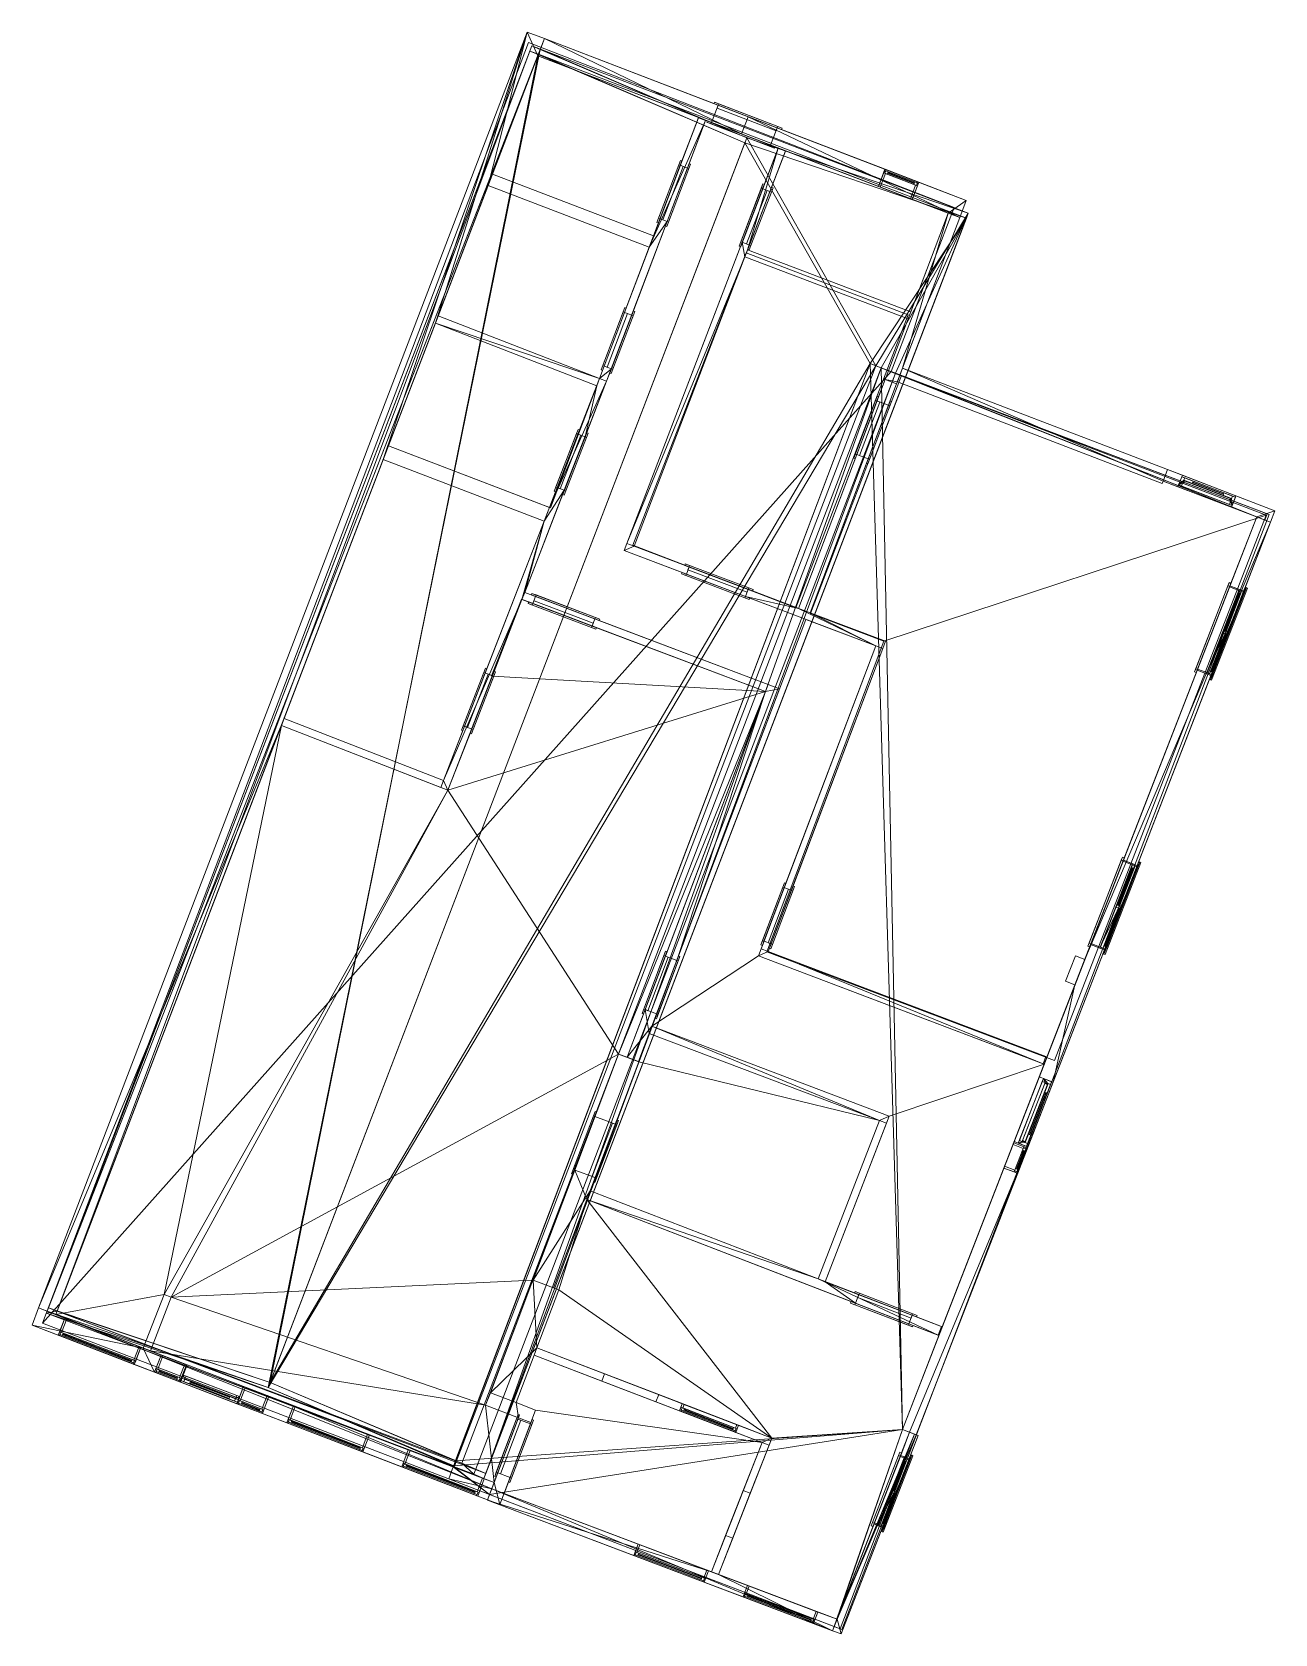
# Model space of a CAD drawing. Header units: metres. Extents: x 0.3 to 20.9, y 6.6 to 33.2.
import ezdxf

# ---------------------------------------------------------------- set-up
doc = ezdxf.new("R2010")
doc.units = ezdxf.units.M
for name, color, linetype, lineweight in [('A-CLNG', 13, 'Continuous', 13), ('A-COLS', 52, 'Continuous', 9), ('A-DOOR', 31, 'Continuous', 13), ('A-DOOR-FRAM', 31, 'Continuous', 9), ('A-DOOR-GLAZ', 31, 'Continuous', 9), ('A-FLOR', 192, 'Continuous', 13), ('A-GENM', 13, 'Continuous', 9), ('A-GLAZ', 151, 'Continuous', 13), ('A-ROOF', 132, 'Continuous', 13), ('A-ROOF-OTLN', 132, 'Continuous', 9), ('A-WALL', 113, 'Continuous', 13), ('I-WALL', 2, 'Continuous', 13)]:
    doc.layers.add(name, color=color, linetype=linetype, lineweight=lineweight)

# ---------------------------------------------------------------- blocks, each defined once
blk = doc.blocks.new('Fixed - 1350mm_1400mm-382382-3D View 1')
at = {"layer": 'A-GLAZ', "lineweight": 9}
mesh = blk.add_polyface(dxfattribs=at)
corners = [(-0.713, 0.152, 2.314), (0.637, 0.152, 2.314), (0.637, 0.152, 0.914), (-0.713, 0.152, 0.914), (-0.681, 0.152, 2.283), (-0.681, 0.152, 0.946), (0.605, 0.152, 0.946), (0.605, 0.152, 2.283)]
mesh.append_faces([[corners[k] for k in face] for face in [(1, 7, 4, 0), (0, 4, 5, 3)]], dxfattribs={"vtx0": -1, "vtx2": -1})
mesh.append_faces([[corners[k] for k in face] for face in [(6, 7, 1, 2), (5, 6, 2, 3)]], dxfattribs={"vtx1": -1, "vtx3": -1})
mesh = blk.add_polyface(dxfattribs=at)
corners = [(0.637, 0.152, 2.314), (-0.713, 0.152, 2.314), (-0.713, -0.089, 2.314), (0.637, -0.089, 2.314)]
mesh.append_faces([[corners[k] for k in face] for face in [(0, 1, 2, 3)]])
mesh = blk.add_polyface(dxfattribs=at)
corners = [(-0.713, 0.152, 0.914), (0.637, 0.152, 0.914), (0.637, -0.089, 0.914), (-0.713, -0.089, 0.914)]
mesh.append_faces([[corners[k] for k in face] for face in [(0, 1, 2, 3)]])
mesh = blk.add_polyface(dxfattribs=at)
corners = [(-0.713, 0.152, 2.314), (-0.713, 0.152, 0.914), (-0.713, -0.089, 0.914), (-0.713, -0.089, 2.314)]
mesh.append_faces([[corners[k] for k in face] for face in [(0, 1, 2, 3)]])
mesh = blk.add_polyface(dxfattribs=at)
corners = [(-0.681, 0.152, 0.946), (-0.681, 0.152, 2.283), (-0.681, -0.089, 2.283), (-0.681, -0.089, 0.946)]
mesh.append_faces([[corners[k] for k in face] for face in [(0, 1, 2, 3)]])
mesh = blk.add_polyface(dxfattribs=at)
corners = [(0.605, 0.152, 0.946), (-0.681, 0.152, 0.946), (-0.681, -0.089, 0.946), (0.605, -0.089, 0.946)]
mesh.append_faces([[corners[k] for k in face] for face in [(0, 1, 2, 3)]])
mesh = blk.add_polyface(dxfattribs=at)
corners = [(-0.681, 0.152, 2.283), (0.605, 0.152, 2.283), (0.605, -0.089, 2.283), (-0.681, -0.089, 2.283)]
mesh.append_faces([[corners[k] for k in face] for face in [(0, 1, 2, 3)]])
mesh = blk.add_polyface(dxfattribs=at)
corners = [(0.605, 0.152, 2.283), (0.605, 0.152, 0.946), (0.605, -0.089, 0.946), (0.605, -0.089, 2.283)]
mesh.append_faces([[corners[k] for k in face] for face in [(0, 1, 2, 3)]])
mesh = blk.add_polyface(dxfattribs=at)
corners = [(0.637, 0.152, 0.914), (0.637, 0.152, 2.314), (0.637, -0.089, 2.314), (0.637, -0.089, 0.914)]
mesh.append_faces([[corners[k] for k in face] for face in [(0, 1, 2, 3)]])
mesh = blk.add_polyface(dxfattribs=at)
corners = [(-0.713, -0.089, 2.314), (-0.713, -0.089, 0.914), (0.637, -0.089, 0.914), (0.637, -0.089, 2.314), (-0.681, -0.089, 2.283), (0.605, -0.089, 2.283), (0.605, -0.089, 0.946), (-0.681, -0.089, 0.946)]
mesh.append_faces([[corners[k] for k in face] for face in [(0, 4, 5, 3), (3, 5, 6, 2)]], dxfattribs={"vtx0": -1, "vtx2": -1})
mesh.append_faces([[corners[k] for k in face] for face in [(7, 4, 0, 1), (6, 7, 1, 2)]], dxfattribs={"vtx1": -1, "vtx3": -1})
mesh = blk.add_polyface(dxfattribs=at)
corners = [(0.637, -0.089, 2.314), (0.637, -0.089, 0.914), (-0.713, -0.089, 0.914), (-0.713, -0.089, 2.314), (0.618, -0.089, 2.295), (-0.694, -0.089, 2.295), (-0.694, -0.089, 0.933), (0.618, -0.089, 0.933)]
mesh.append_faces([[corners[k] for k in face] for face in [(0, 4, 5, 3), (3, 5, 6, 2)]], dxfattribs={"vtx0": -1, "vtx2": -1})
mesh.append_faces([[corners[k] for k in face] for face in [(7, 4, 0, 1), (6, 7, 1, 2)]], dxfattribs={"vtx1": -1, "vtx3": -1})
mesh = blk.add_polyface(dxfattribs=at)
corners = [(-0.713, -0.152, 2.314), (0.637, -0.152, 2.314), (0.637, -0.089, 2.314), (-0.713, -0.089, 2.314)]
mesh.append_faces([[corners[k] for k in face] for face in [(0, 1, 2, 3)]])
mesh = blk.add_polyface(dxfattribs=at)
corners = [(-0.713, -0.152, 0.914), (-0.713, -0.152, 2.314), (-0.713, -0.089, 2.314), (-0.713, -0.089, 0.914)]
mesh.append_faces([[corners[k] for k in face] for face in [(0, 1, 2, 3)]])
mesh = blk.add_polyface(dxfattribs=at)
corners = [(0.637, -0.152, 0.914), (-0.713, -0.152, 0.914), (-0.713, -0.089, 0.914), (0.637, -0.089, 0.914)]
mesh.append_faces([[corners[k] for k in face] for face in [(0, 1, 2, 3)]])
mesh = blk.add_polyface(dxfattribs=at)
corners = [(0.637, -0.152, 2.314), (-0.713, -0.152, 2.314), (-0.713, -0.152, 0.914), (0.637, -0.152, 0.914), (0.618, -0.152, 2.295), (0.618, -0.152, 0.933), (-0.694, -0.152, 0.933), (-0.694, -0.152, 2.295)]
mesh.append_faces([[corners[k] for k in face] for face in [(1, 7, 4, 0), (0, 4, 5, 3)]], dxfattribs={"vtx0": -1, "vtx2": -1})
mesh.append_faces([[corners[k] for k in face] for face in [(6, 7, 1, 2), (5, 6, 2, 3)]], dxfattribs={"vtx1": -1, "vtx3": -1})
mesh = blk.add_polyface(dxfattribs=at)
corners = [(-0.694, -0.089, 2.295), (0.618, -0.089, 2.295), (0.618, -0.089, 0.933), (-0.694, -0.089, 0.933), (-0.65, -0.089, 2.251), (-0.65, -0.089, 0.978), (0.573, -0.089, 0.978), (0.573, -0.089, 2.251)]
mesh.append_faces([[corners[k] for k in face] for face in [(1, 7, 4, 0), (0, 4, 5, 3)]], dxfattribs={"vtx0": -1, "vtx2": -1})
mesh.append_faces([[corners[k] for k in face] for face in [(6, 7, 1, 2), (5, 6, 2, 3)]], dxfattribs={"vtx1": -1, "vtx3": -1})
mesh = blk.add_polyface(dxfattribs=at)
corners = [(0.618, -0.089, 2.295), (-0.694, -0.089, 2.295), (-0.694, -0.133, 2.295), (0.618, -0.133, 2.295)]
mesh.append_faces([[corners[k] for k in face] for face in [(0, 1, 2, 3)]])
mesh = blk.add_polyface(dxfattribs=at)
corners = [(-0.694, -0.089, 0.933), (0.618, -0.089, 0.933), (0.618, -0.133, 0.933), (-0.694, -0.133, 0.933)]
mesh.append_faces([[corners[k] for k in face] for face in [(0, 1, 2, 3)]])
mesh = blk.add_polyface(dxfattribs=at)
corners = [(-0.694, -0.089, 2.295), (-0.694, -0.089, 0.933), (-0.694, -0.133, 0.933), (-0.694, -0.133, 2.295)]
mesh.append_faces([[corners[k] for k in face] for face in [(0, 1, 2, 3)]])
mesh = blk.add_polyface(dxfattribs=at)
corners = [(-0.694, -0.152, 0.933), (0.618, -0.152, 0.933), (0.618, -0.089, 0.933), (-0.694, -0.089, 0.933)]
mesh.append_faces([[corners[k] for k in face] for face in [(0, 1, 2, 3)]])
mesh = blk.add_polyface(dxfattribs=at)
corners = [(-0.694, -0.152, 2.295), (-0.694, -0.152, 0.933), (-0.694, -0.089, 0.933), (-0.694, -0.089, 2.295)]
mesh.append_faces([[corners[k] for k in face] for face in [(0, 1, 2, 3)]])
mesh = blk.add_polyface(dxfattribs=at)
corners = [(0.618, -0.152, 2.295), (-0.694, -0.152, 2.295), (-0.694, -0.089, 2.295), (0.618, -0.089, 2.295)]
mesh.append_faces([[corners[k] for k in face] for face in [(0, 1, 2, 3)]])
mesh = blk.add_polyface(dxfattribs=at)
corners = [(-0.694, -0.133, 2.295), (-0.694, -0.133, 0.933), (0.618, -0.133, 0.933), (0.618, -0.133, 2.295), (-0.65, -0.133, 2.251), (0.573, -0.133, 2.251), (0.573, -0.133, 0.978), (-0.65, -0.133, 0.978)]
mesh.append_faces([[corners[k] for k in face] for face in [(0, 4, 5, 3), (3, 5, 6, 2)]], dxfattribs={"vtx0": -1, "vtx2": -1})
mesh.append_faces([[corners[k] for k in face] for face in [(7, 4, 0, 1), (6, 7, 1, 2)]], dxfattribs={"vtx1": -1, "vtx3": -1})
mesh = blk.add_polyface(dxfattribs=at)
corners = [(-0.65, -0.089, 0.978), (-0.65, -0.089, 2.251), (-0.65, -0.133, 2.251), (-0.65, -0.133, 0.978)]
mesh.append_faces([[corners[k] for k in face] for face in [(0, 1, 2, 3)]])
mesh = blk.add_polyface(dxfattribs=at)
corners = [(0.573, -0.089, 0.978), (-0.65, -0.089, 0.978), (-0.65, -0.133, 0.978), (0.573, -0.133, 0.978)]
mesh.append_faces([[corners[k] for k in face] for face in [(0, 1, 2, 3)]])
mesh = blk.add_polyface(dxfattribs=at)
corners = [(-0.65, -0.089, 2.251), (0.573, -0.089, 2.251), (0.573, -0.133, 2.251), (-0.65, -0.133, 2.251)]
mesh.append_faces([[corners[k] for k in face] for face in [(0, 1, 2, 3)]])
at = {"layer": 'A-GLAZ', "lineweight": 9, "transparency": 33554496}
mesh = blk.add_polyface(dxfattribs=at)
corners = [(0.573, -0.105, 0.978), (-0.65, -0.105, 0.978), (-0.65, -0.105, 2.251), (0.573, -0.105, 2.251)]
mesh.append_faces([[corners[k] for k in face] for face in [(0, 1, 2, 3)]])
mesh = blk.add_polyface(dxfattribs=at)
corners = [(-0.65, -0.117, 2.251), (0.573, -0.117, 2.251), (0.573, -0.105, 2.251), (-0.65, -0.105, 2.251)]
mesh.append_faces([[corners[k] for k in face] for face in [(0, 1, 2, 3)]])
mesh = blk.add_polyface(dxfattribs=at)
corners = [(-0.65, -0.117, 0.978), (-0.65, -0.117, 2.251), (-0.65, -0.105, 2.251), (-0.65, -0.105, 0.978)]
mesh.append_faces([[corners[k] for k in face] for face in [(0, 1, 2, 3)]])
mesh = blk.add_polyface(dxfattribs=at)
corners = [(0.573, -0.117, 0.978), (-0.65, -0.117, 0.978), (-0.65, -0.105, 0.978), (0.573, -0.105, 0.978)]
mesh.append_faces([[corners[k] for k in face] for face in [(0, 1, 2, 3)]])
mesh = blk.add_polyface(dxfattribs=at)
corners = [(-0.65, -0.117, 2.251), (-0.65, -0.117, 0.978), (0.573, -0.117, 0.978), (0.573, -0.117, 2.251)]
mesh.append_faces([[corners[k] for k in face] for face in [(0, 1, 2, 3)]])
at = {"layer": 'A-GLAZ', "lineweight": 9}
mesh = blk.add_polyface(dxfattribs=at)
corners = [(0.573, -0.089, 2.251), (0.573, -0.089, 0.978), (0.573, -0.133, 0.978), (0.573, -0.133, 2.251)]
mesh.append_faces([[corners[k] for k in face] for face in [(0, 1, 2, 3)]])
at = {"layer": 'A-GLAZ', "lineweight": 9, "transparency": 33554496}
mesh = blk.add_polyface(dxfattribs=at)
corners = [(0.573, -0.117, 2.251), (0.573, -0.117, 0.978), (0.573, -0.105, 0.978), (0.573, -0.105, 2.251)]
mesh.append_faces([[corners[k] for k in face] for face in [(0, 1, 2, 3)]])
at = {"layer": 'A-GLAZ', "lineweight": 9}
mesh = blk.add_polyface(dxfattribs=at)
corners = [(0.618, -0.089, 0.933), (0.618, -0.089, 2.295), (0.618, -0.133, 2.295), (0.618, -0.133, 0.933)]
mesh.append_faces([[corners[k] for k in face] for face in [(0, 1, 2, 3)]])
mesh = blk.add_polyface(dxfattribs=at)
corners = [(0.618, -0.152, 0.933), (0.618, -0.152, 2.295), (0.618, -0.089, 2.295), (0.618, -0.089, 0.933)]
mesh.append_faces([[corners[k] for k in face] for face in [(0, 1, 2, 3)]])
mesh = blk.add_polyface(dxfattribs=at)
corners = [(0.637, -0.152, 2.314), (0.637, -0.152, 0.914), (0.637, -0.089, 0.914), (0.637, -0.089, 2.314)]
mesh.append_faces([[corners[k] for k in face] for face in [(0, 1, 2, 3)]])
blk = doc.blocks.new('Fixed - 1350mm_1500mm-363906-3D View 1')
at = {"layer": 'A-GLAZ', "lineweight": 9}
mesh = blk.add_polyface(dxfattribs=at)
corners = [(-0.713, 0.152, 2.414), (0.637, 0.152, 2.414), (0.637, 0.152, 0.914), (-0.713, 0.152, 0.914), (-0.681, 0.152, 2.383), (-0.681, 0.152, 0.946), (0.605, 0.152, 0.946), (0.605, 0.152, 2.383)]
mesh.append_faces([[corners[k] for k in face] for face in [(1, 7, 4, 0), (0, 4, 5, 3)]], dxfattribs={"vtx0": -1, "vtx2": -1})
mesh.append_faces([[corners[k] for k in face] for face in [(6, 7, 1, 2), (5, 6, 2, 3)]], dxfattribs={"vtx1": -1, "vtx3": -1})
mesh = blk.add_polyface(dxfattribs=at)
corners = [(0.637, 0.152, 2.414), (-0.713, 0.152, 2.414), (-0.713, -0.089, 2.414), (0.637, -0.089, 2.414)]
mesh.append_faces([[corners[k] for k in face] for face in [(0, 1, 2, 3)]])
mesh = blk.add_polyface(dxfattribs=at)
corners = [(-0.713, 0.152, 0.914), (0.637, 0.152, 0.914), (0.637, -0.089, 0.914), (-0.713, -0.089, 0.914)]
mesh.append_faces([[corners[k] for k in face] for face in [(0, 1, 2, 3)]])
mesh = blk.add_polyface(dxfattribs=at)
corners = [(-0.713, 0.152, 2.414), (-0.713, 0.152, 0.914), (-0.713, -0.089, 0.914), (-0.713, -0.089, 2.414)]
mesh.append_faces([[corners[k] for k in face] for face in [(0, 1, 2, 3)]])
mesh = blk.add_polyface(dxfattribs=at)
corners = [(-0.681, 0.152, 0.946), (-0.681, 0.152, 2.383), (-0.681, -0.089, 2.383), (-0.681, -0.089, 0.946)]
mesh.append_faces([[corners[k] for k in face] for face in [(0, 1, 2, 3)]])
mesh = blk.add_polyface(dxfattribs=at)
corners = [(0.605, 0.152, 0.946), (-0.681, 0.152, 0.946), (-0.681, -0.089, 0.946), (0.605, -0.089, 0.946)]
mesh.append_faces([[corners[k] for k in face] for face in [(0, 1, 2, 3)]])
mesh = blk.add_polyface(dxfattribs=at)
corners = [(-0.681, 0.152, 2.383), (0.605, 0.152, 2.383), (0.605, -0.089, 2.383), (-0.681, -0.089, 2.383)]
mesh.append_faces([[corners[k] for k in face] for face in [(0, 1, 2, 3)]])
mesh = blk.add_polyface(dxfattribs=at)
corners = [(0.605, 0.152, 2.383), (0.605, 0.152, 0.946), (0.605, -0.089, 0.946), (0.605, -0.089, 2.383)]
mesh.append_faces([[corners[k] for k in face] for face in [(0, 1, 2, 3)]])
mesh = blk.add_polyface(dxfattribs=at)
corners = [(0.637, 0.152, 0.914), (0.637, 0.152, 2.414), (0.637, -0.089, 2.414), (0.637, -0.089, 0.914)]
mesh.append_faces([[corners[k] for k in face] for face in [(0, 1, 2, 3)]])
mesh = blk.add_polyface(dxfattribs=at)
corners = [(-0.713, -0.089, 2.414), (-0.713, -0.089, 0.914), (0.637, -0.089, 0.914), (0.637, -0.089, 2.414), (-0.681, -0.089, 2.383), (0.605, -0.089, 2.383), (0.605, -0.089, 0.946), (-0.681, -0.089, 0.946)]
mesh.append_faces([[corners[k] for k in face] for face in [(0, 4, 5, 3), (3, 5, 6, 2)]], dxfattribs={"vtx0": -1, "vtx2": -1})
mesh.append_faces([[corners[k] for k in face] for face in [(7, 4, 0, 1), (6, 7, 1, 2)]], dxfattribs={"vtx1": -1, "vtx3": -1})
mesh = blk.add_polyface(dxfattribs=at)
corners = [(0.637, -0.089, 2.414), (0.637, -0.089, 0.914), (-0.713, -0.089, 0.914), (-0.713, -0.089, 2.414), (0.618, -0.089, 2.395), (-0.694, -0.089, 2.395), (-0.694, -0.089, 0.933), (0.618, -0.089, 0.933)]
mesh.append_faces([[corners[k] for k in face] for face in [(0, 4, 5, 3), (3, 5, 6, 2)]], dxfattribs={"vtx0": -1, "vtx2": -1})
mesh.append_faces([[corners[k] for k in face] for face in [(7, 4, 0, 1), (6, 7, 1, 2)]], dxfattribs={"vtx1": -1, "vtx3": -1})
mesh = blk.add_polyface(dxfattribs=at)
corners = [(-0.713, -0.152, 2.414), (0.637, -0.152, 2.414), (0.637, -0.089, 2.414), (-0.713, -0.089, 2.414)]
mesh.append_faces([[corners[k] for k in face] for face in [(0, 1, 2, 3)]])
mesh = blk.add_polyface(dxfattribs=at)
corners = [(-0.713, -0.152, 0.914), (-0.713, -0.152, 2.414), (-0.713, -0.089, 2.414), (-0.713, -0.089, 0.914)]
mesh.append_faces([[corners[k] for k in face] for face in [(0, 1, 2, 3)]])
mesh = blk.add_polyface(dxfattribs=at)
corners = [(0.637, -0.152, 0.914), (-0.713, -0.152, 0.914), (-0.713, -0.089, 0.914), (0.637, -0.089, 0.914)]
mesh.append_faces([[corners[k] for k in face] for face in [(0, 1, 2, 3)]])
mesh = blk.add_polyface(dxfattribs=at)
corners = [(0.637, -0.152, 2.414), (-0.713, -0.152, 2.414), (-0.713, -0.152, 0.914), (0.637, -0.152, 0.914), (0.618, -0.152, 2.395), (0.618, -0.152, 0.933), (-0.694, -0.152, 0.933), (-0.694, -0.152, 2.395)]
mesh.append_faces([[corners[k] for k in face] for face in [(1, 7, 4, 0), (0, 4, 5, 3)]], dxfattribs={"vtx0": -1, "vtx2": -1})
mesh.append_faces([[corners[k] for k in face] for face in [(6, 7, 1, 2), (5, 6, 2, 3)]], dxfattribs={"vtx1": -1, "vtx3": -1})
mesh = blk.add_polyface(dxfattribs=at)
corners = [(-0.694, -0.089, 2.395), (0.618, -0.089, 2.395), (0.618, -0.089, 0.933), (-0.694, -0.089, 0.933), (-0.65, -0.089, 2.351), (-0.65, -0.089, 0.978), (0.573, -0.089, 0.978), (0.573, -0.089, 2.351)]
mesh.append_faces([[corners[k] for k in face] for face in [(1, 7, 4, 0), (0, 4, 5, 3)]], dxfattribs={"vtx0": -1, "vtx2": -1})
mesh.append_faces([[corners[k] for k in face] for face in [(6, 7, 1, 2), (5, 6, 2, 3)]], dxfattribs={"vtx1": -1, "vtx3": -1})
mesh = blk.add_polyface(dxfattribs=at)
corners = [(0.618, -0.089, 2.395), (-0.694, -0.089, 2.395), (-0.694, -0.133, 2.395), (0.618, -0.133, 2.395)]
mesh.append_faces([[corners[k] for k in face] for face in [(0, 1, 2, 3)]])
mesh = blk.add_polyface(dxfattribs=at)
corners = [(-0.694, -0.089, 0.933), (0.618, -0.089, 0.933), (0.618, -0.133, 0.933), (-0.694, -0.133, 0.933)]
mesh.append_faces([[corners[k] for k in face] for face in [(0, 1, 2, 3)]])
mesh = blk.add_polyface(dxfattribs=at)
corners = [(-0.694, -0.089, 2.395), (-0.694, -0.089, 0.933), (-0.694, -0.133, 0.933), (-0.694, -0.133, 2.395)]
mesh.append_faces([[corners[k] for k in face] for face in [(0, 1, 2, 3)]])
mesh = blk.add_polyface(dxfattribs=at)
corners = [(-0.694, -0.152, 0.933), (0.618, -0.152, 0.933), (0.618, -0.089, 0.933), (-0.694, -0.089, 0.933)]
mesh.append_faces([[corners[k] for k in face] for face in [(0, 1, 2, 3)]])
mesh = blk.add_polyface(dxfattribs=at)
corners = [(-0.694, -0.152, 2.395), (-0.694, -0.152, 0.933), (-0.694, -0.089, 0.933), (-0.694, -0.089, 2.395)]
mesh.append_faces([[corners[k] for k in face] for face in [(0, 1, 2, 3)]])
mesh = blk.add_polyface(dxfattribs=at)
corners = [(0.618, -0.152, 2.395), (-0.694, -0.152, 2.395), (-0.694, -0.089, 2.395), (0.618, -0.089, 2.395)]
mesh.append_faces([[corners[k] for k in face] for face in [(0, 1, 2, 3)]])
mesh = blk.add_polyface(dxfattribs=at)
corners = [(-0.694, -0.133, 2.395), (-0.694, -0.133, 0.933), (0.618, -0.133, 0.933), (0.618, -0.133, 2.395), (-0.65, -0.133, 2.351), (0.573, -0.133, 2.351), (0.573, -0.133, 0.978), (-0.65, -0.133, 0.978)]
mesh.append_faces([[corners[k] for k in face] for face in [(0, 4, 5, 3), (3, 5, 6, 2)]], dxfattribs={"vtx0": -1, "vtx2": -1})
mesh.append_faces([[corners[k] for k in face] for face in [(7, 4, 0, 1), (6, 7, 1, 2)]], dxfattribs={"vtx1": -1, "vtx3": -1})
mesh = blk.add_polyface(dxfattribs=at)
corners = [(-0.65, -0.089, 0.978), (-0.65, -0.089, 2.351), (-0.65, -0.133, 2.351), (-0.65, -0.133, 0.978)]
mesh.append_faces([[corners[k] for k in face] for face in [(0, 1, 2, 3)]])
mesh = blk.add_polyface(dxfattribs=at)
corners = [(0.573, -0.089, 0.978), (-0.65, -0.089, 0.978), (-0.65, -0.133, 0.978), (0.573, -0.133, 0.978)]
mesh.append_faces([[corners[k] for k in face] for face in [(0, 1, 2, 3)]])
mesh = blk.add_polyface(dxfattribs=at)
corners = [(-0.65, -0.089, 2.351), (0.573, -0.089, 2.351), (0.573, -0.133, 2.351), (-0.65, -0.133, 2.351)]
mesh.append_faces([[corners[k] for k in face] for face in [(0, 1, 2, 3)]])
at = {"layer": 'A-GLAZ', "lineweight": 9, "transparency": 33554496}
mesh = blk.add_polyface(dxfattribs=at)
corners = [(0.573, -0.105, 0.978), (-0.65, -0.105, 0.978), (-0.65, -0.105, 2.351), (0.573, -0.105, 2.351)]
mesh.append_faces([[corners[k] for k in face] for face in [(0, 1, 2, 3)]])
mesh = blk.add_polyface(dxfattribs=at)
corners = [(-0.65, -0.117, 2.351), (0.573, -0.117, 2.351), (0.573, -0.105, 2.351), (-0.65, -0.105, 2.351)]
mesh.append_faces([[corners[k] for k in face] for face in [(0, 1, 2, 3)]])
mesh = blk.add_polyface(dxfattribs=at)
corners = [(-0.65, -0.117, 0.978), (-0.65, -0.117, 2.351), (-0.65, -0.105, 2.351), (-0.65, -0.105, 0.978)]
mesh.append_faces([[corners[k] for k in face] for face in [(0, 1, 2, 3)]])
mesh = blk.add_polyface(dxfattribs=at)
corners = [(0.573, -0.117, 0.978), (-0.65, -0.117, 0.978), (-0.65, -0.105, 0.978), (0.573, -0.105, 0.978)]
mesh.append_faces([[corners[k] for k in face] for face in [(0, 1, 2, 3)]])
mesh = blk.add_polyface(dxfattribs=at)
corners = [(-0.65, -0.117, 2.351), (-0.65, -0.117, 0.978), (0.573, -0.117, 0.978), (0.573, -0.117, 2.351)]
mesh.append_faces([[corners[k] for k in face] for face in [(0, 1, 2, 3)]])
at = {"layer": 'A-GLAZ', "lineweight": 9}
mesh = blk.add_polyface(dxfattribs=at)
corners = [(0.573, -0.089, 2.351), (0.573, -0.089, 0.978), (0.573, -0.133, 0.978), (0.573, -0.133, 2.351)]
mesh.append_faces([[corners[k] for k in face] for face in [(0, 1, 2, 3)]])
at = {"layer": 'A-GLAZ', "lineweight": 9, "transparency": 33554496}
mesh = blk.add_polyface(dxfattribs=at)
corners = [(0.573, -0.117, 2.351), (0.573, -0.117, 0.978), (0.573, -0.105, 0.978), (0.573, -0.105, 2.351)]
mesh.append_faces([[corners[k] for k in face] for face in [(0, 1, 2, 3)]])
at = {"layer": 'A-GLAZ', "lineweight": 9}
mesh = blk.add_polyface(dxfattribs=at)
corners = [(0.618, -0.089, 0.933), (0.618, -0.089, 2.395), (0.618, -0.133, 2.395), (0.618, -0.133, 0.933)]
mesh.append_faces([[corners[k] for k in face] for face in [(0, 1, 2, 3)]])
mesh = blk.add_polyface(dxfattribs=at)
corners = [(0.618, -0.152, 0.933), (0.618, -0.152, 2.395), (0.618, -0.089, 2.395), (0.618, -0.089, 0.933)]
mesh.append_faces([[corners[k] for k in face] for face in [(0, 1, 2, 3)]])
mesh = blk.add_polyface(dxfattribs=at)
corners = [(0.637, -0.152, 2.414), (0.637, -0.152, 0.914), (0.637, -0.089, 0.914), (0.637, -0.089, 2.414)]
mesh.append_faces([[corners[k] for k in face] for face in [(0, 1, 2, 3)]])
blk = doc.blocks.new('Fixed - 1250mm_1250mm-365003-3D View 1')
at = {"layer": 'A-GLAZ', "lineweight": 9}
mesh = blk.add_polyface(dxfattribs=at)
corners = [(-0.663, 0.102, 2.164), (0.587, 0.102, 2.164), (0.587, 0.102, 0.914), (-0.663, 0.102, 0.914), (-0.631, 0.102, 2.133), (-0.631, 0.102, 0.946), (0.555, 0.102, 0.946), (0.555, 0.102, 2.133)]
mesh.append_faces([[corners[k] for k in face] for face in [(1, 7, 4, 0), (0, 4, 5, 3)]], dxfattribs={"vtx0": -1, "vtx2": -1})
mesh.append_faces([[corners[k] for k in face] for face in [(6, 7, 1, 2), (5, 6, 2, 3)]], dxfattribs={"vtx1": -1, "vtx3": -1})
mesh = blk.add_polyface(dxfattribs=at)
corners = [(0.587, 0.102, 2.164), (-0.663, 0.102, 2.164), (-0.663, -0.038, 2.164), (0.587, -0.038, 2.164)]
mesh.append_faces([[corners[k] for k in face] for face in [(0, 1, 2, 3)]])
mesh = blk.add_polyface(dxfattribs=at)
corners = [(-0.663, 0.102, 0.914), (0.587, 0.102, 0.914), (0.587, -0.038, 0.914), (-0.663, -0.038, 0.914)]
mesh.append_faces([[corners[k] for k in face] for face in [(0, 1, 2, 3)]])
mesh = blk.add_polyface(dxfattribs=at)
corners = [(-0.663, 0.102, 2.164), (-0.663, 0.102, 0.914), (-0.663, -0.038, 0.914), (-0.663, -0.038, 2.164)]
mesh.append_faces([[corners[k] for k in face] for face in [(0, 1, 2, 3)]])
mesh = blk.add_polyface(dxfattribs=at)
corners = [(-0.631, 0.102, 0.946), (-0.631, 0.102, 2.133), (-0.631, -0.038, 2.133), (-0.631, -0.038, 0.946)]
mesh.append_faces([[corners[k] for k in face] for face in [(0, 1, 2, 3)]])
mesh = blk.add_polyface(dxfattribs=at)
corners = [(0.555, 0.102, 0.946), (-0.631, 0.102, 0.946), (-0.631, -0.038, 0.946), (0.555, -0.038, 0.946)]
mesh.append_faces([[corners[k] for k in face] for face in [(0, 1, 2, 3)]])
mesh = blk.add_polyface(dxfattribs=at)
corners = [(-0.631, 0.102, 2.133), (0.555, 0.102, 2.133), (0.555, -0.038, 2.133), (-0.631, -0.038, 2.133)]
mesh.append_faces([[corners[k] for k in face] for face in [(0, 1, 2, 3)]])
mesh = blk.add_polyface(dxfattribs=at)
corners = [(0.555, 0.102, 2.133), (0.555, 0.102, 0.946), (0.555, -0.038, 0.946), (0.555, -0.038, 2.133)]
mesh.append_faces([[corners[k] for k in face] for face in [(0, 1, 2, 3)]])
mesh = blk.add_polyface(dxfattribs=at)
corners = [(0.587, 0.102, 0.914), (0.587, 0.102, 2.164), (0.587, -0.038, 2.164), (0.587, -0.038, 0.914)]
mesh.append_faces([[corners[k] for k in face] for face in [(0, 1, 2, 3)]])
mesh = blk.add_polyface(dxfattribs=at)
corners = [(-0.663, -0.038, 2.164), (-0.663, -0.038, 0.914), (0.587, -0.038, 0.914), (0.587, -0.038, 2.164), (-0.631, -0.038, 2.133), (0.555, -0.038, 2.133), (0.555, -0.038, 0.946), (-0.631, -0.038, 0.946)]
mesh.append_faces([[corners[k] for k in face] for face in [(0, 4, 5, 3), (3, 5, 6, 2)]], dxfattribs={"vtx0": -1, "vtx2": -1})
mesh.append_faces([[corners[k] for k in face] for face in [(7, 4, 0, 1), (6, 7, 1, 2)]], dxfattribs={"vtx1": -1, "vtx3": -1})
mesh = blk.add_polyface(dxfattribs=at)
corners = [(0.587, -0.038, 2.164), (0.587, -0.038, 0.914), (-0.663, -0.038, 0.914), (-0.663, -0.038, 2.164), (0.568, -0.038, 2.145), (-0.644, -0.038, 2.145), (-0.644, -0.038, 0.933), (0.568, -0.038, 0.933)]
mesh.append_faces([[corners[k] for k in face] for face in [(0, 4, 5, 3), (3, 5, 6, 2)]], dxfattribs={"vtx0": -1, "vtx2": -1})
mesh.append_faces([[corners[k] for k in face] for face in [(7, 4, 0, 1), (6, 7, 1, 2)]], dxfattribs={"vtx1": -1, "vtx3": -1})
mesh = blk.add_polyface(dxfattribs=at)
corners = [(-0.663, -0.102, 2.164), (0.587, -0.102, 2.164), (0.587, -0.038, 2.164), (-0.663, -0.038, 2.164)]
mesh.append_faces([[corners[k] for k in face] for face in [(0, 1, 2, 3)]])
mesh = blk.add_polyface(dxfattribs=at)
corners = [(-0.663, -0.102, 0.914), (-0.663, -0.102, 2.164), (-0.663, -0.038, 2.164), (-0.663, -0.038, 0.914)]
mesh.append_faces([[corners[k] for k in face] for face in [(0, 1, 2, 3)]])
mesh = blk.add_polyface(dxfattribs=at)
corners = [(0.587, -0.102, 0.914), (-0.663, -0.102, 0.914), (-0.663, -0.038, 0.914), (0.587, -0.038, 0.914)]
mesh.append_faces([[corners[k] for k in face] for face in [(0, 1, 2, 3)]])
mesh = blk.add_polyface(dxfattribs=at)
corners = [(0.587, -0.102, 2.164), (-0.663, -0.102, 2.164), (-0.663, -0.102, 0.914), (0.587, -0.102, 0.914), (0.568, -0.102, 2.145), (0.568, -0.102, 0.933), (-0.644, -0.102, 0.933), (-0.644, -0.102, 2.145)]
mesh.append_faces([[corners[k] for k in face] for face in [(1, 7, 4, 0), (0, 4, 5, 3)]], dxfattribs={"vtx0": -1, "vtx2": -1})
mesh.append_faces([[corners[k] for k in face] for face in [(6, 7, 1, 2), (5, 6, 2, 3)]], dxfattribs={"vtx1": -1, "vtx3": -1})
mesh = blk.add_polyface(dxfattribs=at)
corners = [(-0.644, -0.038, 2.145), (0.568, -0.038, 2.145), (0.568, -0.038, 0.933), (-0.644, -0.038, 0.933), (-0.6, -0.038, 2.101), (-0.6, -0.038, 0.978), (0.523, -0.038, 0.978), (0.523, -0.038, 2.101)]
mesh.append_faces([[corners[k] for k in face] for face in [(1, 7, 4, 0), (0, 4, 5, 3)]], dxfattribs={"vtx0": -1, "vtx2": -1})
mesh.append_faces([[corners[k] for k in face] for face in [(6, 7, 1, 2), (5, 6, 2, 3)]], dxfattribs={"vtx1": -1, "vtx3": -1})
mesh = blk.add_polyface(dxfattribs=at)
corners = [(0.568, -0.038, 2.145), (-0.644, -0.038, 2.145), (-0.644, -0.083, 2.145), (0.568, -0.083, 2.145)]
mesh.append_faces([[corners[k] for k in face] for face in [(0, 1, 2, 3)]])
mesh = blk.add_polyface(dxfattribs=at)
corners = [(-0.644, -0.038, 0.933), (0.568, -0.038, 0.933), (0.568, -0.083, 0.933), (-0.644, -0.083, 0.933)]
mesh.append_faces([[corners[k] for k in face] for face in [(0, 1, 2, 3)]])
mesh = blk.add_polyface(dxfattribs=at)
corners = [(-0.644, -0.038, 2.145), (-0.644, -0.038, 0.933), (-0.644, -0.083, 0.933), (-0.644, -0.083, 2.145)]
mesh.append_faces([[corners[k] for k in face] for face in [(0, 1, 2, 3)]])
mesh = blk.add_polyface(dxfattribs=at)
corners = [(-0.644, -0.102, 0.933), (0.568, -0.102, 0.933), (0.568, -0.038, 0.933), (-0.644, -0.038, 0.933)]
mesh.append_faces([[corners[k] for k in face] for face in [(0, 1, 2, 3)]])
mesh = blk.add_polyface(dxfattribs=at)
corners = [(-0.644, -0.102, 2.145), (-0.644, -0.102, 0.933), (-0.644, -0.038, 0.933), (-0.644, -0.038, 2.145)]
mesh.append_faces([[corners[k] for k in face] for face in [(0, 1, 2, 3)]])
mesh = blk.add_polyface(dxfattribs=at)
corners = [(0.568, -0.102, 2.145), (-0.644, -0.102, 2.145), (-0.644, -0.038, 2.145), (0.568, -0.038, 2.145)]
mesh.append_faces([[corners[k] for k in face] for face in [(0, 1, 2, 3)]])
mesh = blk.add_polyface(dxfattribs=at)
corners = [(-0.644, -0.083, 2.145), (-0.644, -0.083, 0.933), (0.568, -0.083, 0.933), (0.568, -0.083, 2.145), (-0.6, -0.083, 2.101), (0.523, -0.083, 2.101), (0.523, -0.083, 0.978), (-0.6, -0.083, 0.978)]
mesh.append_faces([[corners[k] for k in face] for face in [(0, 4, 5, 3), (3, 5, 6, 2)]], dxfattribs={"vtx0": -1, "vtx2": -1})
mesh.append_faces([[corners[k] for k in face] for face in [(7, 4, 0, 1), (6, 7, 1, 2)]], dxfattribs={"vtx1": -1, "vtx3": -1})
mesh = blk.add_polyface(dxfattribs=at)
corners = [(-0.6, -0.038, 0.978), (-0.6, -0.038, 2.101), (-0.6, -0.083, 2.101), (-0.6, -0.083, 0.978)]
mesh.append_faces([[corners[k] for k in face] for face in [(0, 1, 2, 3)]])
mesh = blk.add_polyface(dxfattribs=at)
corners = [(0.523, -0.038, 0.978), (-0.6, -0.038, 0.978), (-0.6, -0.083, 0.978), (0.523, -0.083, 0.978)]
mesh.append_faces([[corners[k] for k in face] for face in [(0, 1, 2, 3)]])
mesh = blk.add_polyface(dxfattribs=at)
corners = [(-0.6, -0.038, 2.101), (0.523, -0.038, 2.101), (0.523, -0.083, 2.101), (-0.6, -0.083, 2.101)]
mesh.append_faces([[corners[k] for k in face] for face in [(0, 1, 2, 3)]])
at = {"layer": 'A-GLAZ', "lineweight": 9, "transparency": 33554496}
mesh = blk.add_polyface(dxfattribs=at)
corners = [(0.523, -0.054, 0.978), (-0.6, -0.054, 0.978), (-0.6, -0.054, 2.101), (0.523, -0.054, 2.101)]
mesh.append_faces([[corners[k] for k in face] for face in [(0, 1, 2, 3)]])
mesh = blk.add_polyface(dxfattribs=at)
corners = [(-0.6, -0.067, 2.101), (0.523, -0.067, 2.101), (0.523, -0.054, 2.101), (-0.6, -0.054, 2.101)]
mesh.append_faces([[corners[k] for k in face] for face in [(0, 1, 2, 3)]])
mesh = blk.add_polyface(dxfattribs=at)
corners = [(-0.6, -0.067, 0.978), (-0.6, -0.067, 2.101), (-0.6, -0.054, 2.101), (-0.6, -0.054, 0.978)]
mesh.append_faces([[corners[k] for k in face] for face in [(0, 1, 2, 3)]])
mesh = blk.add_polyface(dxfattribs=at)
corners = [(0.523, -0.067, 0.978), (-0.6, -0.067, 0.978), (-0.6, -0.054, 0.978), (0.523, -0.054, 0.978)]
mesh.append_faces([[corners[k] for k in face] for face in [(0, 1, 2, 3)]])
mesh = blk.add_polyface(dxfattribs=at)
corners = [(-0.6, -0.067, 2.101), (-0.6, -0.067, 0.978), (0.523, -0.067, 0.978), (0.523, -0.067, 2.101)]
mesh.append_faces([[corners[k] for k in face] for face in [(0, 1, 2, 3)]])
at = {"layer": 'A-GLAZ', "lineweight": 9}
mesh = blk.add_polyface(dxfattribs=at)
corners = [(0.523, -0.038, 2.101), (0.523, -0.038, 0.978), (0.523, -0.083, 0.978), (0.523, -0.083, 2.101)]
mesh.append_faces([[corners[k] for k in face] for face in [(0, 1, 2, 3)]])
at = {"layer": 'A-GLAZ', "lineweight": 9, "transparency": 33554496}
mesh = blk.add_polyface(dxfattribs=at)
corners = [(0.523, -0.067, 2.101), (0.523, -0.067, 0.978), (0.523, -0.054, 0.978), (0.523, -0.054, 2.101)]
mesh.append_faces([[corners[k] for k in face] for face in [(0, 1, 2, 3)]])
at = {"layer": 'A-GLAZ', "lineweight": 9}
mesh = blk.add_polyface(dxfattribs=at)
corners = [(0.568, -0.038, 0.933), (0.568, -0.038, 2.145), (0.568, -0.083, 2.145), (0.568, -0.083, 0.933)]
mesh.append_faces([[corners[k] for k in face] for face in [(0, 1, 2, 3)]])
mesh = blk.add_polyface(dxfattribs=at)
corners = [(0.568, -0.102, 0.933), (0.568, -0.102, 2.145), (0.568, -0.038, 2.145), (0.568, -0.038, 0.933)]
mesh.append_faces([[corners[k] for k in face] for face in [(0, 1, 2, 3)]])
mesh = blk.add_polyface(dxfattribs=at)
corners = [(0.587, -0.102, 2.164), (0.587, -0.102, 0.914), (0.587, -0.038, 0.914), (0.587, -0.038, 2.164)]
mesh.append_faces([[corners[k] for k in face] for face in [(0, 1, 2, 3)]])
blk = doc.blocks.new('Fixed - 1250mm_1250mm-365257-3D View 1')
at = {"layer": 'A-GLAZ', "lineweight": 9}
mesh = blk.add_polyface(dxfattribs=at)
corners = [(0.587, 0.102, 2.164), (0.587, 0.102, 0.914), (-0.663, 0.102, 0.914), (-0.663, 0.102, 2.164), (0.568, 0.102, 2.145), (-0.644, 0.102, 2.145), (-0.644, 0.102, 0.933), (0.568, 0.102, 0.933)]
mesh.append_faces([[corners[k] for k in face] for face in [(3, 5, 6, 2), (2, 6, 7, 1)]], dxfattribs={"vtx0": -1, "vtx2": -1})
mesh.append_faces([[corners[k] for k in face] for face in [(4, 5, 3, 0), (7, 4, 0, 1)]], dxfattribs={"vtx1": -1, "vtx3": -1})
mesh = blk.add_polyface(dxfattribs=at)
corners = [(0.587, 0.038, 2.164), (0.587, 0.102, 2.164), (-0.663, 0.102, 2.164), (-0.663, 0.038, 2.164)]
mesh.append_faces([[corners[k] for k in face] for face in [(0, 1, 2, 3)]])
mesh = blk.add_polyface(dxfattribs=at)
corners = [(-0.663, 0.038, 2.164), (-0.663, 0.102, 2.164), (-0.663, 0.102, 0.914), (-0.663, 0.038, 0.914)]
mesh.append_faces([[corners[k] for k in face] for face in [(0, 1, 2, 3)]])
mesh = blk.add_polyface(dxfattribs=at)
corners = [(-0.663, 0.038, 0.914), (-0.663, 0.102, 0.914), (0.587, 0.102, 0.914), (0.587, 0.038, 0.914)]
mesh.append_faces([[corners[k] for k in face] for face in [(0, 1, 2, 3)]])
mesh = blk.add_polyface(dxfattribs=at)
corners = [(-0.663, 0.038, 2.164), (0.587, 0.038, 2.164), (0.587, 0.038, 0.914), (-0.663, 0.038, 0.914), (-0.631, 0.038, 2.133), (-0.631, 0.038, 0.946), (0.555, 0.038, 0.946), (0.555, 0.038, 2.133)]
mesh.append_faces([[corners[k] for k in face] for face in [(0, 4, 5, 3), (3, 5, 6, 2)]], dxfattribs={"vtx0": -1, "vtx2": -1})
mesh.append_faces([[corners[k] for k in face] for face in [(7, 4, 0, 1), (6, 7, 1, 2)]], dxfattribs={"vtx1": -1, "vtx3": -1})
mesh = blk.add_polyface(dxfattribs=at)
corners = [(-0.663, 0.038, 2.164), (-0.663, -0.102, 2.164), (0.587, -0.102, 2.164), (0.587, 0.038, 2.164)]
mesh.append_faces([[corners[k] for k in face] for face in [(0, 1, 2, 3)]])
mesh = blk.add_polyface(dxfattribs=at)
corners = [(0.587, 0.038, 0.914), (0.587, -0.102, 0.914), (-0.663, -0.102, 0.914), (-0.663, 0.038, 0.914)]
mesh.append_faces([[corners[k] for k in face] for face in [(0, 1, 2, 3)]])
mesh = blk.add_polyface(dxfattribs=at)
corners = [(-0.663, 0.038, 0.914), (-0.663, -0.102, 0.914), (-0.663, -0.102, 2.164), (-0.663, 0.038, 2.164)]
mesh.append_faces([[corners[k] for k in face] for face in [(0, 1, 2, 3)]])
mesh = blk.add_polyface(dxfattribs=at)
corners = [(0.587, 0.038, 2.164), (-0.663, 0.038, 2.164), (-0.663, 0.038, 0.914), (0.587, 0.038, 0.914), (0.568, 0.038, 2.145), (0.568, 0.038, 0.933), (-0.644, 0.038, 0.933), (-0.644, 0.038, 2.145)]
mesh.append_faces([[corners[k] for k in face] for face in [(0, 4, 5, 3), (3, 5, 6, 2)]], dxfattribs={"vtx0": -1, "vtx2": -1})
mesh.append_faces([[corners[k] for k in face] for face in [(7, 4, 0, 1), (6, 7, 1, 2)]], dxfattribs={"vtx1": -1, "vtx3": -1})
mesh = blk.add_polyface(dxfattribs=at)
corners = [(0.568, 0.038, 0.933), (0.568, 0.102, 0.933), (-0.644, 0.102, 0.933), (-0.644, 0.038, 0.933)]
mesh.append_faces([[corners[k] for k in face] for face in [(0, 1, 2, 3)]])
mesh = blk.add_polyface(dxfattribs=at)
corners = [(-0.644, 0.038, 0.933), (-0.644, 0.102, 0.933), (-0.644, 0.102, 2.145), (-0.644, 0.038, 2.145)]
mesh.append_faces([[corners[k] for k in face] for face in [(0, 1, 2, 3)]])
mesh = blk.add_polyface(dxfattribs=at)
corners = [(-0.644, 0.038, 2.145), (-0.644, 0.102, 2.145), (0.568, 0.102, 2.145), (0.568, 0.038, 2.145)]
mesh.append_faces([[corners[k] for k in face] for face in [(0, 1, 2, 3)]])
mesh = blk.add_polyface(dxfattribs=at)
corners = [(-0.644, 0.083, 2.145), (0.568, 0.083, 2.145), (0.568, 0.083, 0.933), (-0.644, 0.083, 0.933), (-0.6, 0.083, 2.101), (-0.6, 0.083, 0.978), (0.523, 0.083, 0.978), (0.523, 0.083, 2.101)]
mesh.append_faces([[corners[k] for k in face] for face in [(0, 4, 5, 3), (3, 5, 6, 2)]], dxfattribs={"vtx0": -1, "vtx2": -1})
mesh.append_faces([[corners[k] for k in face] for face in [(7, 4, 0, 1), (6, 7, 1, 2)]], dxfattribs={"vtx1": -1, "vtx3": -1})
mesh = blk.add_polyface(dxfattribs=at)
corners = [(-0.644, 0.083, 2.145), (-0.644, 0.038, 2.145), (0.568, 0.038, 2.145), (0.568, 0.083, 2.145)]
mesh.append_faces([[corners[k] for k in face] for face in [(0, 1, 2, 3)]])
mesh = blk.add_polyface(dxfattribs=at)
corners = [(0.568, 0.083, 0.933), (0.568, 0.038, 0.933), (-0.644, 0.038, 0.933), (-0.644, 0.083, 0.933)]
mesh.append_faces([[corners[k] for k in face] for face in [(0, 1, 2, 3)]])
mesh = blk.add_polyface(dxfattribs=at)
corners = [(-0.644, 0.083, 0.933), (-0.644, 0.038, 0.933), (-0.644, 0.038, 2.145), (-0.644, 0.083, 2.145)]
mesh.append_faces([[corners[k] for k in face] for face in [(0, 1, 2, 3)]])
mesh = blk.add_polyface(dxfattribs=at)
corners = [(-0.644, 0.038, 2.145), (-0.644, 0.038, 0.933), (0.568, 0.038, 0.933), (0.568, 0.038, 2.145), (-0.6, 0.038, 2.101), (0.523, 0.038, 2.101), (0.523, 0.038, 0.978), (-0.6, 0.038, 0.978)]
mesh.append_faces([[corners[k] for k in face] for face in [(3, 5, 6, 2), (2, 6, 7, 1)]], dxfattribs={"vtx0": -1, "vtx2": -1})
mesh.append_faces([[corners[k] for k in face] for face in [(4, 5, 3, 0), (7, 4, 0, 1)]], dxfattribs={"vtx1": -1, "vtx3": -1})
mesh = blk.add_polyface(dxfattribs=at)
corners = [(-0.631, 0.038, 2.133), (-0.631, -0.102, 2.133), (-0.631, -0.102, 0.946), (-0.631, 0.038, 0.946)]
mesh.append_faces([[corners[k] for k in face] for face in [(0, 1, 2, 3)]])
mesh = blk.add_polyface(dxfattribs=at)
corners = [(-0.631, 0.038, 0.946), (-0.631, -0.102, 0.946), (0.555, -0.102, 0.946), (0.555, 0.038, 0.946)]
mesh.append_faces([[corners[k] for k in face] for face in [(0, 1, 2, 3)]])
mesh = blk.add_polyface(dxfattribs=at)
corners = [(0.555, 0.038, 2.133), (0.555, -0.102, 2.133), (-0.631, -0.102, 2.133), (-0.631, 0.038, 2.133)]
mesh.append_faces([[corners[k] for k in face] for face in [(0, 1, 2, 3)]])
mesh = blk.add_polyface(dxfattribs=at)
corners = [(-0.6, 0.083, 2.101), (-0.6, 0.038, 2.101), (-0.6, 0.038, 0.978), (-0.6, 0.083, 0.978)]
mesh.append_faces([[corners[k] for k in face] for face in [(0, 1, 2, 3)]])
mesh = blk.add_polyface(dxfattribs=at)
corners = [(-0.6, 0.083, 0.978), (-0.6, 0.038, 0.978), (0.523, 0.038, 0.978), (0.523, 0.083, 0.978)]
mesh.append_faces([[corners[k] for k in face] for face in [(0, 1, 2, 3)]])
mesh = blk.add_polyface(dxfattribs=at)
corners = [(0.523, 0.083, 2.101), (0.523, 0.038, 2.101), (-0.6, 0.038, 2.101), (-0.6, 0.083, 2.101)]
mesh.append_faces([[corners[k] for k in face] for face in [(0, 1, 2, 3)]])
at = {"layer": 'A-GLAZ', "lineweight": 9, "transparency": 33554496}
mesh = blk.add_polyface(dxfattribs=at)
corners = [(0.523, 0.067, 0.978), (-0.6, 0.067, 0.978), (-0.6, 0.067, 2.101), (0.523, 0.067, 2.101)]
mesh.append_faces([[corners[k] for k in face] for face in [(0, 1, 2, 3)]])
mesh = blk.add_polyface(dxfattribs=at)
corners = [(0.523, 0.054, 2.101), (0.523, 0.067, 2.101), (-0.6, 0.067, 2.101), (-0.6, 0.054, 2.101)]
mesh.append_faces([[corners[k] for k in face] for face in [(0, 1, 2, 3)]])
mesh = blk.add_polyface(dxfattribs=at)
corners = [(-0.6, 0.054, 2.101), (-0.6, 0.067, 2.101), (-0.6, 0.067, 0.978), (-0.6, 0.054, 0.978)]
mesh.append_faces([[corners[k] for k in face] for face in [(0, 1, 2, 3)]])
mesh = blk.add_polyface(dxfattribs=at)
corners = [(-0.6, 0.054, 0.978), (-0.6, 0.067, 0.978), (0.523, 0.067, 0.978), (0.523, 0.054, 0.978)]
mesh.append_faces([[corners[k] for k in face] for face in [(0, 1, 2, 3)]])
mesh = blk.add_polyface(dxfattribs=at)
corners = [(-0.6, 0.054, 2.101), (-0.6, 0.054, 0.978), (0.523, 0.054, 0.978), (0.523, 0.054, 2.101)]
mesh.append_faces([[corners[k] for k in face] for face in [(0, 1, 2, 3)]])
at = {"layer": 'A-GLAZ', "lineweight": 9}
mesh = blk.add_polyface(dxfattribs=at)
corners = [(0.523, 0.083, 0.978), (0.523, 0.038, 0.978), (0.523, 0.038, 2.101), (0.523, 0.083, 2.101)]
mesh.append_faces([[corners[k] for k in face] for face in [(0, 1, 2, 3)]])
at = {"layer": 'A-GLAZ', "lineweight": 9, "transparency": 33554496}
mesh = blk.add_polyface(dxfattribs=at)
corners = [(0.523, 0.054, 0.978), (0.523, 0.067, 0.978), (0.523, 0.067, 2.101), (0.523, 0.054, 2.101)]
mesh.append_faces([[corners[k] for k in face] for face in [(0, 1, 2, 3)]])
at = {"layer": 'A-GLAZ', "lineweight": 9}
mesh = blk.add_polyface(dxfattribs=at)
corners = [(0.555, 0.038, 0.946), (0.555, -0.102, 0.946), (0.555, -0.102, 2.133), (0.555, 0.038, 2.133)]
mesh.append_faces([[corners[k] for k in face] for face in [(0, 1, 2, 3)]])
mesh = blk.add_polyface(dxfattribs=at)
corners = [(0.568, 0.038, 2.145), (0.568, 0.102, 2.145), (0.568, 0.102, 0.933), (0.568, 0.038, 0.933)]
mesh.append_faces([[corners[k] for k in face] for face in [(0, 1, 2, 3)]])
mesh = blk.add_polyface(dxfattribs=at)
corners = [(0.568, 0.083, 2.145), (0.568, 0.038, 2.145), (0.568, 0.038, 0.933), (0.568, 0.083, 0.933)]
mesh.append_faces([[corners[k] for k in face] for face in [(0, 1, 2, 3)]])
mesh = blk.add_polyface(dxfattribs=at)
corners = [(0.587, 0.038, 0.914), (0.587, 0.102, 0.914), (0.587, 0.102, 2.164), (0.587, 0.038, 2.164)]
mesh.append_faces([[corners[k] for k in face] for face in [(0, 1, 2, 3)]])
mesh = blk.add_polyface(dxfattribs=at)
corners = [(0.587, 0.038, 2.164), (0.587, -0.102, 2.164), (0.587, -0.102, 0.914), (0.587, 0.038, 0.914)]
mesh.append_faces([[corners[k] for k in face] for face in [(0, 1, 2, 3)]])
mesh = blk.add_polyface(dxfattribs=at)
corners = [(-0.663, -0.102, 2.164), (-0.663, -0.102, 0.914), (0.587, -0.102, 0.914), (0.587, -0.102, 2.164), (-0.631, -0.102, 2.133), (0.555, -0.102, 2.133), (0.555, -0.102, 0.946), (-0.631, -0.102, 0.946)]
mesh.append_faces([[corners[k] for k in face] for face in [(3, 5, 6, 2), (2, 6, 7, 1)]], dxfattribs={"vtx0": -1, "vtx2": -1})
mesh.append_faces([[corners[k] for k in face] for face in [(4, 5, 3, 0), (7, 4, 0, 1)]], dxfattribs={"vtx1": -1, "vtx3": -1})
blk = doc.blocks.new('Window-Sliding-Double - 1200mm_1200mm-371461-3D View 1')
at = {"layer": 'A-GLAZ', "lineweight": 9}
mesh = blk.add_polyface(dxfattribs=at)
corners = [(0.61, 0.01, 2.134), (0.61, 0.08, 2.134), (-0.61, 0.08, 2.134), (-0.61, 0.01, 2.134)]
mesh.append_faces([[corners[k] for k in face] for face in [(0, 1, 2, 3)]])
mesh = blk.add_polyface(dxfattribs=at)
corners = [(-0.61, 0.01, 0.914), (-0.61, 0.08, 0.914), (0.61, 0.08, 0.914), (0.61, 0.01, 0.914)]
mesh.append_faces([[corners[k] for k in face] for face in [(0, 1, 2, 3)]])
mesh = blk.add_polyface(dxfattribs=at)
corners = [(-0.61, 0.08, 2.134), (0.61, 0.08, 2.134), (0.61, 0.08, 0.914), (-0.61, 0.08, 0.914), (0.591, 0.08, 2.115), (-0.591, 0.08, 2.115), (-0.591, 0.08, 0.933), (0.591, 0.08, 0.933)]
mesh.append_faces([[corners[k] for k in face] for face in [(2, 7, 4, 1), (1, 4, 5, 0)]], dxfattribs={"vtx0": -1, "vtx2": -1})
mesh.append_faces([[corners[k] for k in face] for face in [(6, 7, 2, 3), (5, 6, 3, 0)]], dxfattribs={"vtx1": -1, "vtx3": -1})
mesh = blk.add_polyface(dxfattribs=at)
corners = [(-0.61, 0.01, 2.134), (-0.61, 0.08, 2.134), (-0.61, 0.08, 0.914), (-0.61, 0.01, 0.914)]
mesh.append_faces([[corners[k] for k in face] for face in [(0, 1, 2, 3)]])
mesh = blk.add_polyface(dxfattribs=at)
corners = [(0.61, 0.01, 0.914), (0.61, -0.091, 0.914), (-0.61, -0.091, 0.914), (-0.61, 0.01, 0.914)]
mesh.append_faces([[corners[k] for k in face] for face in [(0, 1, 2, 3)]])
mesh = blk.add_polyface(dxfattribs=at)
corners = [(-0.61, 0.01, 0.914), (-0.61, 0.01, 2.134), (0.61, 0.01, 2.134), (0.61, 0.01, 0.914), (0.591, 0.01, 2.115), (-0.591, 0.01, 2.115), (-0.591, 0.01, 0.933), (0.591, 0.01, 0.933)]
mesh.append_faces([[corners[k] for k in face] for face in [(3, 7, 4, 2), (2, 4, 5, 1)]], dxfattribs={"vtx0": -1, "vtx2": -1})
mesh.append_faces([[corners[k] for k in face] for face in [(6, 7, 3, 0), (5, 6, 0, 1)]], dxfattribs={"vtx1": -1, "vtx3": -1})
mesh = blk.add_polyface(dxfattribs=at)
corners = [(-0.61, 0.01, 2.134), (-0.61, 0.01, 0.914), (-0.61, -0.091, 0.914), (-0.61, -0.091, 2.134)]
mesh.append_faces([[corners[k] for k in face] for face in [(0, 1, 2, 3)]])
mesh = blk.add_polyface(dxfattribs=at)
corners = [(-0.61, -0.091, 2.134), (0.61, -0.091, 2.134), (0.61, 0.01, 2.134), (-0.61, 0.01, 2.134)]
mesh.append_faces([[corners[k] for k in face] for face in [(0, 1, 2, 3)]])
mesh = blk.add_polyface(dxfattribs=at)
corners = [(0.61, 0.01, 2.134), (-0.61, 0.01, 2.134), (-0.61, 0.01, 0.914), (0.61, 0.01, 0.914), (-0.591, 0.01, 2.115), (0.591, 0.01, 2.115), (0.591, 0.01, 0.933), (-0.591, 0.01, 0.933)]
mesh.append_faces([[corners[k] for k in face] for face in [(2, 7, 4, 1), (1, 4, 5, 0)]], dxfattribs={"vtx0": -1, "vtx2": -1})
mesh.append_faces([[corners[k] for k in face] for face in [(6, 7, 2, 3), (5, 6, 3, 0)]], dxfattribs={"vtx1": -1, "vtx3": -1})
mesh = blk.add_polyface(dxfattribs=at)
corners = [(0.591, 0.08, 2.115), (0.591, 0.01, 2.115), (-0.591, 0.01, 2.115), (-0.591, 0.08, 2.115)]
mesh.append_faces([[corners[k] for k in face] for face in [(0, 1, 2, 3)]])
mesh = blk.add_polyface(dxfattribs=at)
corners = [(-0.591, 0.08, 0.933), (-0.591, 0.01, 0.933), (0.591, 0.01, 0.933), (0.591, 0.08, 0.933)]
mesh.append_faces([[corners[k] for k in face] for face in [(0, 1, 2, 3)]])
mesh = blk.add_polyface(dxfattribs=at)
corners = [(-0.591, 0.08, 2.115), (-0.591, 0.01, 2.115), (-0.591, 0.01, 0.933), (-0.591, 0.08, 0.933)]
mesh.append_faces([[corners[k] for k in face] for face in [(0, 1, 2, 3)]])
mesh = blk.add_polyface(dxfattribs=at)
corners = [(-0.591, -0.085, 2.115), (-0.591, -0.085, 0.933), (-0.591, -0.041, 0.933), (-0.591, -0.041, 0.953), (-0.591, 0.004, 0.953), (-0.591, 0.004, 0.933), (-0.591, 0.01, 0.933), (-0.591, 0.01, 2.115)]
mesh.append_faces([[corners[k] for k in face] for face in [(7, 0, 3, 4)]], dxfattribs={"vtx1": -1, "vtx3": -1})
mesh.append_faces([[corners[k] for k in face] for face in [(1, 2, 3, 0)]], dxfattribs={"vtx2": -1})
mesh.append_faces([[corners[k] for k in face] for face in [(4, 5, 6, 7)]], dxfattribs={"vtx3": -1})
mesh = blk.add_polyface(dxfattribs=at)
corners = [(0.022, -0.085, 2.115), (-0.591, -0.085, 2.115), (-0.591, 0.01, 2.115), (0.591, 0.01, 2.115), (0.591, -0.041, 2.115), (0.022, -0.041, 2.115)]
mesh.append_faces([[corners[k] for k in face] for face in [(5, 2, 3, 4)]], dxfattribs={"vtx0": -1})
mesh.append_faces([[corners[k] for k in face] for face in [(1, 2, 5, 0)]], dxfattribs={"vtx1": -1})
mesh = blk.add_polyface(dxfattribs=at)
corners = [(-0.591, 0.004, 0.933), (0.591, 0.004, 0.933), (0.591, 0.01, 0.933), (-0.591, 0.01, 0.933)]
mesh.append_faces([[corners[k] for k in face] for face in [(0, 1, 2, 3)]])
mesh = blk.add_polyface(dxfattribs=at)
corners = [(0.591, 0.004, 0.953), (-0.591, 0.004, 0.953), (-0.591, -0.041, 0.953), (0.591, -0.041, 0.953)]
mesh.append_faces([[corners[k] for k in face] for face in [(0, 1, 2, 3)]])
mesh = blk.add_polyface(dxfattribs=at)
corners = [(0.591, 0.004, 0.933), (-0.591, 0.004, 0.933), (-0.591, 0.004, 0.953), (0.591, 0.004, 0.953)]
mesh.append_faces([[corners[k] for k in face] for face in [(0, 1, 2, 3)]])
mesh = blk.add_polyface(dxfattribs=at)
corners = [(0.591, 0.004, 0.953), (0.591, -0.041, 0.953), (-0.022, -0.041, 0.953), (-0.022, 0.004, 0.953)]
mesh.append_faces([[corners[k] for k in face] for face in [(0, 1, 2, 3)]])
mesh = blk.add_polyface(dxfattribs=at)
corners = [(-0.022, 0.004, 2.115), (-0.022, -0.041, 2.115), (0.591, -0.041, 2.115), (0.591, 0.004, 2.115)]
mesh.append_faces([[corners[k] for k in face] for face in [(0, 1, 2, 3)]])
mesh = blk.add_polyface(dxfattribs=at)
corners = [(-0.022, 0.004, 0.953), (-0.022, -0.041, 0.953), (-0.022, -0.041, 2.115), (-0.022, 0.004, 2.115)]
mesh.append_faces([[corners[k] for k in face] for face in [(0, 1, 2, 3)]])
mesh = blk.add_polyface(dxfattribs=at)
corners = [(0.591, 0.004, 0.953), (-0.022, 0.004, 0.953), (-0.022, 0.004, 2.115), (0.591, 0.004, 2.115), (0.022, 0.004, 0.997), (0.546, 0.004, 0.997), (0.546, 0.004, 2.07), (0.022, 0.004, 2.07)]
mesh.append_faces([[corners[k] for k in face] for face in [(2, 7, 4, 1), (1, 4, 5, 0)]], dxfattribs={"vtx0": -1, "vtx2": -1})
mesh.append_faces([[corners[k] for k in face] for face in [(6, 7, 2, 3), (5, 6, 3, 0)]], dxfattribs={"vtx1": -1, "vtx3": -1})
mesh = blk.add_polyface(dxfattribs=at)
corners = [(0.546, 0.004, 0.997), (0.022, 0.004, 0.997), (0.022, -0.028, 0.997), (0.546, -0.028, 0.997)]
mesh.append_faces([[corners[k] for k in face] for face in [(0, 1, 2, 3)]])
mesh = blk.add_polyface(dxfattribs=at)
corners = [(0.022, 0.004, 2.07), (0.546, 0.004, 2.07), (0.546, -0.028, 2.07), (0.022, -0.028, 2.07)]
mesh.append_faces([[corners[k] for k in face] for face in [(0, 1, 2, 3)]])
mesh = blk.add_polyface(dxfattribs=at)
corners = [(0.022, 0.004, 0.997), (0.022, 0.004, 2.07), (0.022, -0.028, 2.07), (0.022, -0.028, 0.997)]
mesh.append_faces([[corners[k] for k in face] for face in [(0, 1, 2, 3)]])
mesh = blk.add_polyface(dxfattribs=at)
corners = [(0.546, 0.004, 2.07), (0.546, 0.004, 0.997), (0.546, -0.028, 0.997), (0.546, -0.028, 2.07)]
mesh.append_faces([[corners[k] for k in face] for face in [(0, 1, 2, 3)]])
mesh = blk.add_polyface(dxfattribs=at)
corners = [(0.591, 0.08, 0.933), (0.591, 0.01, 0.933), (0.591, 0.01, 2.115), (0.591, 0.08, 2.115)]
mesh.append_faces([[corners[k] for k in face] for face in [(0, 1, 2, 3)]])
mesh = blk.add_polyface(dxfattribs=at)
corners = [(0.591, -0.041, 0.953), (0.591, -0.041, 2.115), (0.591, 0.01, 2.115), (0.591, 0.01, 0.933), (0.591, 0.004, 0.933), (0.591, 0.004, 0.953)]
mesh.append_faces([[corners[k] for k in face] for face in [(5, 2, 3, 4)]], dxfattribs={"vtx0": -1})
mesh.append_faces([[corners[k] for k in face] for face in [(1, 2, 5, 0)]], dxfattribs={"vtx1": -1})
mesh = blk.add_polyface(dxfattribs=at)
corners = [(0.591, 0.004, 2.115), (0.591, -0.041, 2.115), (0.591, -0.041, 0.953), (0.591, 0.004, 0.953)]
mesh.append_faces([[corners[k] for k in face] for face in [(0, 1, 2, 3)]])
mesh = blk.add_polyface(dxfattribs=at)
corners = [(0.61, 0.01, 0.914), (0.61, 0.08, 0.914), (0.61, 0.08, 2.134), (0.61, 0.01, 2.134)]
mesh.append_faces([[corners[k] for k in face] for face in [(0, 1, 2, 3)]])
mesh = blk.add_polyface(dxfattribs=at)
corners = [(0.61, -0.091, 2.134), (0.61, -0.091, 0.914), (0.61, 0.01, 0.914), (0.61, 0.01, 2.134)]
mesh.append_faces([[corners[k] for k in face] for face in [(0, 1, 2, 3)]])
mesh = blk.add_polyface(dxfattribs=at)
corners = [(0.61, -0.091, 0.914), (0.61, -0.091, 2.134), (-0.61, -0.091, 2.134), (-0.61, -0.091, 0.914), (-0.569, -0.091, 2.093), (0.569, -0.091, 2.093), (0.569, -0.091, 0.933), (-0.569, -0.091, 0.933)]
mesh.append_faces([[corners[k] for k in face] for face in [(3, 7, 4, 2), (2, 4, 5, 1)]], dxfattribs={"vtx0": -1, "vtx2": -1})
mesh.append_faces([[corners[k] for k in face] for face in [(6, 7, 3, 0), (5, 6, 0, 1)]], dxfattribs={"vtx1": -1, "vtx3": -1})
mesh = blk.add_polyface(dxfattribs=at)
corners = [(0.569, -0.091, 0.933), (0.569, -0.085, 0.933), (0.591, -0.085, 0.933), (0.591, -0.041, 0.933), (-0.591, -0.041, 0.933), (-0.591, -0.085, 0.933), (-0.569, -0.085, 0.933), (-0.569, -0.091, 0.933)]
mesh.append_faces([[corners[k] for k in face] for face in [(6, 1, 4, 5)]], dxfattribs={"vtx0": -1, "vtx1": -1})
mesh.append_faces([[corners[k] for k in face] for face in [(3, 4, 1, 2)]], dxfattribs={"vtx1": -1})
mesh.append_faces([[corners[k] for k in face] for face in [(7, 0, 1, 6)]], dxfattribs={"vtx2": -1})
mesh = blk.add_polyface(dxfattribs=at)
corners = [(0.591, -0.041, 0.953), (-0.591, -0.041, 0.953), (-0.591, -0.041, 0.933), (0.591, -0.041, 0.933)]
mesh.append_faces([[corners[k] for k in face] for face in [(0, 1, 2, 3)]])
mesh = blk.add_polyface(dxfattribs=at)
corners = [(-0.591, -0.085, 0.933), (-0.591, -0.041, 0.933), (0.022, -0.041, 0.933), (0.022, -0.085, 0.933)]
mesh.append_faces([[corners[k] for k in face] for face in [(0, 1, 2, 3)]])
mesh = blk.add_polyface(dxfattribs=at)
corners = [(-0.591, -0.041, 0.933), (-0.591, -0.041, 2.115), (0.022, -0.041, 2.115), (0.022, -0.041, 0.933), (-0.022, -0.041, 2.07), (-0.546, -0.041, 2.07), (-0.546, -0.041, 0.997), (-0.022, -0.041, 0.997)]
mesh.append_faces([[corners[k] for k in face] for face in [(6, 0, 1, 5), (2, 4, 5, 1)]], dxfattribs={"vtx0": -1, "vtx2": -1})
mesh.append_faces([[corners[k] for k in face] for face in [(6, 7, 3, 0), (2, 3, 7, 4)]], dxfattribs={"vtx1": -1, "vtx3": -1})
mesh = blk.add_polyface(dxfattribs=at)
corners = [(0.022, -0.041, 2.115), (-0.591, -0.041, 2.115), (-0.591, -0.085, 2.115), (0.022, -0.085, 2.115)]
mesh.append_faces([[corners[k] for k in face] for face in [(0, 1, 2, 3)]])
mesh = blk.add_polyface(dxfattribs=at)
corners = [(-0.591, -0.085, 0.933), (-0.591, -0.085, 2.115), (-0.591, -0.041, 2.115), (-0.591, -0.041, 0.933)]
mesh.append_faces([[corners[k] for k in face] for face in [(0, 1, 2, 3)]])
mesh = blk.add_polyface(dxfattribs=at)
corners = [(-0.569, -0.085, 2.093), (-0.569, -0.085, 0.933), (-0.591, -0.085, 0.933), (-0.591, -0.085, 2.115), (0.591, -0.085, 2.115), (0.591, -0.085, 0.933), (0.569, -0.085, 0.933), (0.569, -0.085, 2.093)]
mesh.append_faces([[corners[k] for k in face] for face in [(4, 7, 0, 3)]], dxfattribs={"vtx0": -1, "vtx2": -1})
mesh.append_faces([[corners[k] for k in face] for face in [(5, 6, 7, 4)]], dxfattribs={"vtx2": -1})
mesh.append_faces([[corners[k] for k in face] for face in [(0, 1, 2, 3)]], dxfattribs={"vtx3": -1})
mesh = blk.add_polyface(dxfattribs=at)
corners = [(0.022, -0.085, 0.933), (0.022, -0.085, 2.115), (-0.591, -0.085, 2.115), (-0.591, -0.085, 0.933), (-0.546, -0.085, 2.07), (-0.022, -0.085, 2.07), (-0.022, -0.085, 0.997), (-0.546, -0.085, 0.997)]
mesh.append_faces([[corners[k] for k in face] for face in [(6, 0, 1, 5), (2, 4, 5, 1)]], dxfattribs={"vtx0": -1, "vtx2": -1})
mesh.append_faces([[corners[k] for k in face] for face in [(6, 7, 3, 0), (2, 3, 7, 4)]], dxfattribs={"vtx1": -1, "vtx3": -1})
mesh = blk.add_polyface(dxfattribs=at)
corners = [(-0.569, -0.091, 0.933), (-0.569, -0.085, 0.933), (-0.569, -0.085, 2.093), (-0.569, -0.091, 2.093)]
mesh.append_faces([[corners[k] for k in face] for face in [(0, 1, 2, 3)]])
mesh = blk.add_polyface(dxfattribs=at)
corners = [(0.569, -0.085, 2.093), (0.569, -0.091, 2.093), (-0.569, -0.091, 2.093), (-0.569, -0.085, 2.093)]
mesh.append_faces([[corners[k] for k in face] for face in [(0, 1, 2, 3)]])
mesh = blk.add_polyface(dxfattribs=at)
corners = [(-0.546, -0.041, 2.07), (-0.022, -0.041, 2.07), (-0.022, -0.072, 2.07), (-0.546, -0.072, 2.07)]
mesh.append_faces([[corners[k] for k in face] for face in [(0, 1, 2, 3)]])
mesh = blk.add_polyface(dxfattribs=at)
corners = [(-0.546, -0.041, 0.997), (-0.546, -0.041, 2.07), (-0.546, -0.072, 2.07), (-0.546, -0.072, 0.997)]
mesh.append_faces([[corners[k] for k in face] for face in [(0, 1, 2, 3)]])
mesh = blk.add_polyface(dxfattribs=at)
corners = [(-0.022, -0.041, 0.997), (-0.546, -0.041, 0.997), (-0.546, -0.072, 0.997), (-0.022, -0.072, 0.997)]
mesh.append_faces([[corners[k] for k in face] for face in [(0, 1, 2, 3)]])
at = {"layer": 'A-GLAZ', "lineweight": 9, "transparency": 33554496}
mesh = blk.add_polyface(dxfattribs=at)
corners = [(-0.022, -0.072, 2.07), (-0.022, -0.066, 2.07), (-0.546, -0.066, 2.07), (-0.546, -0.072, 2.07), (-0.022, -0.06, 2.07), (-0.022, -0.053, 2.07), (-0.546, -0.053, 2.07), (-0.546, -0.06, 2.07)]
mesh.append_faces([[corners[k] for k in face] for face in [(0, 1, 2, 3), (4, 5, 6, 7)]])
mesh = blk.add_polyface(dxfattribs=at)
corners = [(-0.022, -0.072, 0.997), (-0.546, -0.072, 0.997), (-0.546, -0.066, 0.997), (-0.022, -0.066, 0.997), (-0.022, -0.06, 0.997), (-0.546, -0.06, 0.997), (-0.546, -0.053, 0.997), (-0.022, -0.053, 0.997)]
mesh.append_faces([[corners[k] for k in face] for face in [(0, 1, 2, 3), (4, 5, 6, 7)]])
mesh = blk.add_polyface(dxfattribs=at)
corners = [(-0.546, -0.053, 0.997), (-0.546, -0.06, 0.997), (-0.546, -0.06, 2.07), (-0.546, -0.053, 2.07)]
mesh.append_faces([[corners[k] for k in face] for face in [(0, 1, 2, 3)]])
mesh = blk.add_polyface(dxfattribs=at)
corners = [(-0.022, -0.053, 0.997), (-0.546, -0.053, 0.997), (-0.546, -0.053, 2.07), (-0.022, -0.053, 2.07)]
mesh.append_faces([[corners[k] for k in face] for face in [(0, 1, 2, 3)]])
mesh = blk.add_polyface(dxfattribs=at)
corners = [(-0.546, -0.06, 0.997), (-0.022, -0.06, 0.997), (-0.022, -0.06, 2.07), (-0.546, -0.06, 2.07)]
mesh.append_faces([[corners[k] for k in face] for face in [(0, 1, 2, 3)]])
mesh = blk.add_polyface(dxfattribs=at)
corners = [(-0.546, -0.066, 0.997), (-0.546, -0.072, 0.997), (-0.546, -0.072, 2.07), (-0.546, -0.066, 2.07)]
mesh.append_faces([[corners[k] for k in face] for face in [(0, 1, 2, 3)]])
mesh = blk.add_polyface(dxfattribs=at)
corners = [(-0.022, -0.066, 0.997), (-0.546, -0.066, 0.997), (-0.546, -0.066, 2.07), (-0.022, -0.066, 2.07)]
mesh.append_faces([[corners[k] for k in face] for face in [(0, 1, 2, 3)]])
mesh = blk.add_polyface(dxfattribs=at)
corners = [(-0.546, -0.072, 0.997), (-0.022, -0.072, 0.997), (-0.022, -0.072, 2.07), (-0.546, -0.072, 2.07)]
mesh.append_faces([[corners[k] for k in face] for face in [(0, 1, 2, 3)]])
at = {"layer": 'A-GLAZ', "lineweight": 9}
mesh = blk.add_polyface(dxfattribs=at)
corners = [(-0.022, -0.072, 2.07), (-0.022, -0.085, 2.07), (-0.546, -0.085, 2.07), (-0.546, -0.072, 2.07)]
mesh.append_faces([[corners[k] for k in face] for face in [(0, 1, 2, 3)]])
mesh = blk.add_polyface(dxfattribs=at)
corners = [(-0.546, -0.072, 2.07), (-0.546, -0.085, 2.07), (-0.546, -0.085, 0.997), (-0.546, -0.072, 0.997)]
mesh.append_faces([[corners[k] for k in face] for face in [(0, 1, 2, 3)]])
mesh = blk.add_polyface(dxfattribs=at)
corners = [(-0.546, -0.072, 0.997), (-0.546, -0.085, 0.997), (-0.022, -0.085, 0.997), (-0.022, -0.072, 0.997)]
mesh.append_faces([[corners[k] for k in face] for face in [(0, 1, 2, 3)]])
mesh = blk.add_polyface(dxfattribs=at)
corners = [(-0.022, -0.041, 2.07), (-0.022, -0.041, 0.997), (-0.022, -0.072, 0.997), (-0.022, -0.072, 2.07)]
mesh.append_faces([[corners[k] for k in face] for face in [(0, 1, 2, 3)]])
mesh = blk.add_polyface(dxfattribs=at)
corners = [(-0.022, -0.041, 0.953), (0.591, -0.041, 0.953), (0.591, -0.041, 2.115), (-0.022, -0.041, 2.115), (0.546, -0.041, 0.997), (0.022, -0.041, 0.997), (0.022, -0.041, 2.07), (0.546, -0.041, 2.07)]
mesh.append_faces([[corners[k] for k in face] for face in [(2, 7, 4, 1), (1, 4, 5, 0)]], dxfattribs={"vtx0": -1, "vtx2": -1})
mesh.append_faces([[corners[k] for k in face] for face in [(6, 7, 2, 3), (5, 6, 3, 0)]], dxfattribs={"vtx1": -1, "vtx3": -1})
at = {"layer": 'A-GLAZ', "lineweight": 9, "transparency": 33554496}
mesh = blk.add_polyface(dxfattribs=at)
corners = [(-0.022, -0.06, 0.997), (-0.022, -0.053, 0.997), (-0.022, -0.053, 2.07), (-0.022, -0.06, 2.07)]
mesh.append_faces([[corners[k] for k in face] for face in [(0, 1, 2, 3)]])
mesh = blk.add_polyface(dxfattribs=at)
corners = [(-0.022, -0.072, 0.997), (-0.022, -0.066, 0.997), (-0.022, -0.066, 2.07), (-0.022, -0.072, 2.07)]
mesh.append_faces([[corners[k] for k in face] for face in [(0, 1, 2, 3)]])
at = {"layer": 'A-GLAZ', "lineweight": 9}
mesh = blk.add_polyface(dxfattribs=at)
corners = [(-0.022, -0.072, 0.997), (-0.022, -0.085, 0.997), (-0.022, -0.085, 2.07), (-0.022, -0.072, 2.07)]
mesh.append_faces([[corners[k] for k in face] for face in [(0, 1, 2, 3)]])
at = {"layer": 'A-GLAZ', "lineweight": 9, "transparency": 33554496}
mesh = blk.add_polyface(dxfattribs=at)
corners = [(0.546, -0.028, 2.07), (0.546, -0.022, 2.07), (0.022, -0.022, 2.07), (0.022, -0.028, 2.07), (0.546, -0.015, 2.07), (0.546, -0.009, 2.07), (0.022, -0.009, 2.07), (0.022, -0.015, 2.07)]
mesh.append_faces([[corners[k] for k in face] for face in [(3, 0, 1, 2), (7, 4, 5, 6)]])
mesh = blk.add_polyface(dxfattribs=at)
corners = [(0.546, -0.028, 0.997), (0.022, -0.028, 0.997), (0.022, -0.022, 0.997), (0.546, -0.022, 0.997), (0.546, -0.015, 0.997), (0.022, -0.015, 0.997), (0.022, -0.009, 0.997), (0.546, -0.009, 0.997)]
mesh.append_faces([[corners[k] for k in face] for face in [(1, 2, 3, 0), (5, 6, 7, 4)]])
mesh = blk.add_polyface(dxfattribs=at)
corners = [(0.022, -0.009, 0.997), (0.022, -0.015, 0.997), (0.022, -0.015, 2.07), (0.022, -0.009, 2.07)]
mesh.append_faces([[corners[k] for k in face] for face in [(0, 1, 2, 3)]])
mesh = blk.add_polyface(dxfattribs=at)
corners = [(0.546, -0.009, 0.997), (0.022, -0.009, 0.997), (0.022, -0.009, 2.07), (0.546, -0.009, 2.07)]
mesh.append_faces([[corners[k] for k in face] for face in [(0, 1, 2, 3)]])
mesh = blk.add_polyface(dxfattribs=at)
corners = [(0.022, -0.015, 0.997), (0.546, -0.015, 0.997), (0.546, -0.015, 2.07), (0.022, -0.015, 2.07)]
mesh.append_faces([[corners[k] for k in face] for face in [(0, 1, 2, 3)]])
mesh = blk.add_polyface(dxfattribs=at)
corners = [(0.022, -0.022, 0.997), (0.022, -0.028, 0.997), (0.022, -0.028, 2.07), (0.022, -0.022, 2.07)]
mesh.append_faces([[corners[k] for k in face] for face in [(0, 1, 2, 3)]])
mesh = blk.add_polyface(dxfattribs=at)
corners = [(0.546, -0.022, 0.997), (0.022, -0.022, 0.997), (0.022, -0.022, 2.07), (0.546, -0.022, 2.07)]
mesh.append_faces([[corners[k] for k in face] for face in [(0, 1, 2, 3)]])
mesh = blk.add_polyface(dxfattribs=at)
corners = [(0.022, -0.028, 0.997), (0.546, -0.028, 0.997), (0.546, -0.028, 2.07), (0.022, -0.028, 2.07)]
mesh.append_faces([[corners[k] for k in face] for face in [(0, 1, 2, 3)]])
at = {"layer": 'A-GLAZ', "lineweight": 9}
mesh = blk.add_polyface(dxfattribs=at)
corners = [(0.022, -0.028, 0.997), (0.022, -0.041, 0.997), (0.546, -0.041, 0.997), (0.546, -0.028, 0.997)]
mesh.append_faces([[corners[k] for k in face] for face in [(0, 1, 2, 3)]])
mesh = blk.add_polyface(dxfattribs=at)
corners = [(0.546, -0.028, 2.07), (0.546, -0.041, 2.07), (0.022, -0.041, 2.07), (0.022, -0.028, 2.07)]
mesh.append_faces([[corners[k] for k in face] for face in [(0, 1, 2, 3)]])
mesh = blk.add_polyface(dxfattribs=at)
corners = [(0.022, -0.028, 2.07), (0.022, -0.041, 2.07), (0.022, -0.041, 0.997), (0.022, -0.028, 0.997)]
mesh.append_faces([[corners[k] for k in face] for face in [(0, 1, 2, 3)]])
mesh = blk.add_polyface(dxfattribs=at)
corners = [(0.022, -0.041, 2.115), (0.591, -0.041, 2.115), (0.591, -0.085, 2.115), (0.022, -0.085, 2.115)]
mesh.append_faces([[corners[k] for k in face] for face in [(0, 1, 2, 3)]])
mesh = blk.add_polyface(dxfattribs=at)
corners = [(0.022, -0.085, 2.115), (0.022, -0.085, 0.933), (0.022, -0.041, 0.933), (0.022, -0.041, 2.115)]
mesh.append_faces([[corners[k] for k in face] for face in [(0, 1, 2, 3)]])
at = {"layer": 'A-GLAZ', "lineweight": 9, "transparency": 33554496}
mesh = blk.add_polyface(dxfattribs=at)
corners = [(0.546, -0.015, 0.997), (0.546, -0.009, 0.997), (0.546, -0.009, 2.07), (0.546, -0.015, 2.07)]
mesh.append_faces([[corners[k] for k in face] for face in [(0, 1, 2, 3)]])
mesh = blk.add_polyface(dxfattribs=at)
corners = [(0.546, -0.028, 0.997), (0.546, -0.022, 0.997), (0.546, -0.022, 2.07), (0.546, -0.028, 2.07)]
mesh.append_faces([[corners[k] for k in face] for face in [(0, 1, 2, 3)]])
at = {"layer": 'A-GLAZ', "lineweight": 9}
mesh = blk.add_polyface(dxfattribs=at)
corners = [(0.546, -0.028, 0.997), (0.546, -0.041, 0.997), (0.546, -0.041, 2.07), (0.546, -0.028, 2.07)]
mesh.append_faces([[corners[k] for k in face] for face in [(0, 1, 2, 3)]])
mesh = blk.add_polyface(dxfattribs=at)
corners = [(0.569, -0.085, 0.933), (0.569, -0.091, 0.933), (0.569, -0.091, 2.093), (0.569, -0.085, 2.093)]
mesh.append_faces([[corners[k] for k in face] for face in [(0, 1, 2, 3)]])
mesh = blk.add_polyface(dxfattribs=at)
corners = [(0.591, -0.041, 0.953), (0.591, -0.041, 0.933), (0.591, -0.085, 0.933), (0.591, -0.085, 2.115), (0.591, -0.041, 2.115)]
mesh.append_faces([[corners[k] for k in face] for face in [(1, 2, 0)]], dxfattribs={"vtx1": -1})
mesh.append_faces([[corners[k] for k in face] for face in [(3, 4, 0, 2)]], dxfattribs={"vtx2": -1})
blk = doc.blocks.new('Muntin Pattern_2x2 - Muntin Pattern_2x2-371466-3D View 1')
at = {"layer": 'A-GENM'}
for p, q in [((-0.262, 0.01, 0.537), (0.262, 0.01, 0.537)), ((0, 0.01, 1.073), (0, 0.01)), ((-0.262, -0.01, 0.537), (0.262, -0.01, 0.537)), ((0, -0.01, 1.073), (0, -0.01))]:
    blk.add_line(p, q, dxfattribs=at)
blk = doc.blocks.new('Trim-Window-Exterior-Flat - with Sill-371467-3D View 1')
at = {"layer": 'A-GENM'}
mesh = blk.add_polyface(dxfattribs=at)
corners = [(-0.679, 1.251, 0.038), (-0.679, 1.251, 0.019), (-0.679, 1.241, 0.019), (-0.679, 1.241), (-0.679, 1.219), (-0.679, 1.219, 0.019), (-0.679, 1.222, 0.038)]
mesh.append_faces([[corners[k] for k in face] for face in [(6, 0, 2, 5)]], dxfattribs={"vtx1": -1, "vtx2": -1})
mesh.append_faces([[corners[k] for k in face] for face in [(0, 1, 2)]], dxfattribs={"vtx2": -1})
mesh.append_faces([[corners[k] for k in face] for face in [(2, 3, 4, 5)]], dxfattribs={"vtx3": -1})
mesh = blk.add_polyface(dxfattribs=at)
corners = [(-0.679, 1.251, 0.038), (-0.679, 1.222, 0.038), (0.679, 1.222, 0.038), (0.679, 1.251, 0.038)]
mesh.append_faces([[corners[k] for k in face] for face in [(0, 1, 2, 3)]])
mesh = blk.add_polyface(dxfattribs=at)
corners = [(-0.679, 1.251, 0.019), (-0.679, 1.251, 0.038), (0.679, 1.251, 0.038), (0.679, 1.251, 0.019)]
mesh.append_faces([[corners[k] for k in face] for face in [(0, 1, 2, 3)]])
mesh = blk.add_polyface(dxfattribs=at)
corners = [(-0.679, 1.241, 0.019), (-0.679, 1.251, 0.019), (0.679, 1.251, 0.019), (0.679, 1.241, 0.019)]
mesh.append_faces([[corners[k] for k in face] for face in [(0, 1, 2, 3)]])
mesh = blk.add_polyface(dxfattribs=at)
corners = [(-0.679, 1.241), (-0.679, 1.241, 0.019), (0.679, 1.241, 0.019), (0.679, 1.241)]
mesh.append_faces([[corners[k] for k in face] for face in [(0, 1, 2, 3)]])
mesh = blk.add_polyface(dxfattribs=at)
corners = [(-0.679, 1.219), (-0.679, 1.241), (0.679, 1.241), (0.679, 1.219)]
mesh.append_faces([[corners[k] for k in face] for face in [(0, 1, 2, 3)]])
mesh = blk.add_polyface(dxfattribs=at)
corners = [(-0.679, 1.222, 0.038), (-0.679, 1.219, 0.019), (0.679, 1.219, 0.019), (0.679, 1.222, 0.038)]
mesh.append_faces([[corners[k] for k in face] for face in [(0, 1, 2, 3)]])
mesh = blk.add_polyface(dxfattribs=at)
corners = [(-0.679, 1.219, 0.019), (-0.679, 1.219), (0.679, 1.219), (0.679, 1.219, 0.019)]
mesh.append_faces([[corners[k] for k in face] for face in [(0, 1, 2, 3)]])
mesh = blk.add_polyface(dxfattribs=at)
corners = [(0.667, 1.299, 0.019), (-0.667, 1.299, 0.019), (-0.667, 1.241, 0.019), (0.667, 1.241, 0.019)]
mesh.append_faces([[corners[k] for k in face] for face in [(0, 1, 2, 3)]])
mesh = blk.add_polyface(dxfattribs=at)
corners = [(-0.667, 1.241), (-0.667, 1.299), (0.667, 1.299), (0.667, 1.241)]
mesh.append_faces([[corners[k] for k in face] for face in [(0, 1, 2, 3)]])
mesh = blk.add_polyface(dxfattribs=at)
corners = [(-0.667, 1.299), (-0.667, 1.241), (-0.667, 1.241, 0.019), (-0.667, 1.299, 0.019)]
mesh.append_faces([[corners[k] for k in face] for face in [(0, 1, 2, 3)]])
mesh = blk.add_polyface(dxfattribs=at)
corners = [(0.667, 1.299), (-0.667, 1.299), (-0.667, 1.299, 0.019), (0.667, 1.299, 0.019)]
mesh.append_faces([[corners[k] for k in face] for face in [(0, 1, 2, 3)]])
mesh = blk.add_polyface(dxfattribs=at)
corners = [(-0.667, 1.241), (0.667, 1.241), (0.667, 1.241, 0.019), (-0.667, 1.241, 0.019)]
mesh.append_faces([[corners[k] for k in face] for face in [(0, 1, 2, 3)]])
mesh = blk.add_polyface(dxfattribs=at)
corners = [(-0.667, -0.057, 0.019), (0.667, -0.057, 0.019), (0.667, 1.219, 0.019), (0.61, 1.219, 0.019), (0.61, 0, 0.019), (-0.61, 0, 0.019), (-0.61, 1.219, 0.019), (-0.667, 1.219, 0.019)]
mesh.append_faces([[corners[k] for k in face] for face in [(4, 1, 2, 3)]], dxfattribs={"vtx0": -1})
mesh.append_faces([[corners[k] for k in face] for face in [(7, 0, 5, 6)]], dxfattribs={"vtx1": -1})
mesh.append_faces([[corners[k] for k in face] for face in [(4, 5, 0, 1)]], dxfattribs={"vtx1": -1, "vtx3": -1})
mesh = blk.add_polyface(dxfattribs=at)
corners = [(-0.667, -0.057), (-0.667, 1.219), (-0.61, 1.219), (-0.61, 0), (0.61, 0), (0.61, 1.219), (0.667, 1.219), (0.667, -0.057)]
mesh.append_faces([[corners[k] for k in face] for face in [(0, 3, 4, 7)]], dxfattribs={"vtx0": -1, "vtx2": -1})
mesh.append_faces([[corners[k] for k in face] for face in [(1, 2, 3, 0)]], dxfattribs={"vtx2": -1})
mesh.append_faces([[corners[k] for k in face] for face in [(4, 5, 6, 7)]], dxfattribs={"vtx3": -1})
mesh = blk.add_polyface(dxfattribs=at)
corners = [(-0.667, 1.219), (-0.667, -0.057), (-0.667, -0.057, 0.019), (-0.667, 1.219, 0.019)]
mesh.append_faces([[corners[k] for k in face] for face in [(0, 1, 2, 3)]])
mesh = blk.add_polyface(dxfattribs=at)
corners = [(-0.61, 1.219), (-0.667, 1.219), (-0.667, 1.219, 0.019), (-0.61, 1.219, 0.019)]
mesh.append_faces([[corners[k] for k in face] for face in [(0, 1, 2, 3)]])
mesh = blk.add_polyface(dxfattribs=at)
corners = [(-0.61, 0), (-0.61, 1.219), (-0.61, 1.219, 0.019), (-0.61, 0, 0.019)]
mesh.append_faces([[corners[k] for k in face] for face in [(0, 1, 2, 3)]])
mesh = blk.add_polyface(dxfattribs=at)
corners = [(0.61, 1.219), (0.61, 0), (0.61, 0, 0.019), (0.61, 1.219, 0.019)]
mesh.append_faces([[corners[k] for k in face] for face in [(0, 1, 2, 3)]])
mesh = blk.add_polyface(dxfattribs=at)
corners = [(0.667, 1.219), (0.61, 1.219), (0.61, 1.219, 0.019), (0.667, 1.219, 0.019)]
mesh.append_faces([[corners[k] for k in face] for face in [(0, 1, 2, 3)]])
mesh = blk.add_polyface(dxfattribs=at)
corners = [(0.667, 1.241), (0.667, 1.299), (0.667, 1.299, 0.019), (0.667, 1.241, 0.019)]
mesh.append_faces([[corners[k] for k in face] for face in [(0, 1, 2, 3)]])
mesh = blk.add_polyface(dxfattribs=at)
corners = [(0.667, -0.057), (0.667, 1.219), (0.667, 1.219, 0.019), (0.667, -0.057, 0.019)]
mesh.append_faces([[corners[k] for k in face] for face in [(0, 1, 2, 3)]])
mesh = blk.add_polyface(dxfattribs=at)
corners = [(0.679, 1.251, 0.038), (0.679, 1.222, 0.038), (0.679, 1.219, 0.019), (0.679, 1.219), (0.679, 1.241), (0.679, 1.241, 0.019), (0.679, 1.251, 0.019)]
mesh.append_faces([[corners[k] for k in face] for face in [(2, 5, 1)]], dxfattribs={"vtx0": -1, "vtx1": -1})
mesh.append_faces([[corners[k] for k in face] for face in [(0, 1, 5, 6)]], dxfattribs={"vtx1": -1})
mesh.append_faces([[corners[k] for k in face] for face in [(3, 4, 5, 2)]], dxfattribs={"vtx2": -1})
mesh = blk.add_polyface(dxfattribs=at)
corners = [(0.61, 0), (-0.61, 0), (-0.61, 0, 0.019), (0.61, 0, 0.019)]
mesh.append_faces([[corners[k] for k in face] for face in [(0, 1, 2, 3)]])
mesh = blk.add_polyface(dxfattribs=at)
corners = [(-0.667, -0.057), (0.667, -0.057), (0.667, -0.057, 0.019), (-0.667, -0.057, 0.019)]
mesh.append_faces([[corners[k] for k in face] for face in [(0, 1, 2, 3)]])
blk = doc.blocks.new('Trim-Window-Interior-Flat - Picture Frame-371468-3D View 1')
at = {"layer": 'A-GENM'}
mesh = blk.add_polyface(dxfattribs=at)
corners = [(0.654, -0.044, 0.032), (0.654, 1.264, 0.032), (-0.654, 1.264, 0.032), (-0.654, -0.044, 0.032), (0.597, 0.013, 0.032), (-0.597, 0.013, 0.032), (-0.597, 1.206, 0.032), (0.597, 1.206, 0.032)]
mesh.append_faces([[corners[k] for k in face] for face in [(3, 5, 6, 2), (2, 6, 7, 1)]], dxfattribs={"vtx0": -1, "vtx2": -1})
mesh.append_faces([[corners[k] for k in face] for face in [(4, 5, 3, 0), (7, 4, 0, 1)]], dxfattribs={"vtx1": -1, "vtx3": -1})
mesh = blk.add_polyface(dxfattribs=at)
corners = [(0.654, -0.044), (-0.654, -0.044), (-0.654, 1.264), (0.654, 1.264), (0.597, 0.013), (0.597, 1.206), (-0.597, 1.206), (-0.597, 0.013)]
mesh.append_faces([[corners[k] for k in face] for face in [(2, 6, 7, 1), (1, 7, 4, 0)]], dxfattribs={"vtx0": -1, "vtx2": -1})
mesh.append_faces([[corners[k] for k in face] for face in [(5, 6, 2, 3), (4, 5, 3, 0)]], dxfattribs={"vtx1": -1, "vtx3": -1})
mesh = blk.add_polyface(dxfattribs=at)
corners = [(-0.654, 1.264), (-0.654, -0.044), (-0.654, -0.044, 0.032), (-0.654, 1.264, 0.032)]
mesh.append_faces([[corners[k] for k in face] for face in [(0, 1, 2, 3)]])
mesh = blk.add_polyface(dxfattribs=at)
corners = [(0.654, 1.264), (-0.654, 1.264), (-0.654, 1.264, 0.032), (0.654, 1.264, 0.032)]
mesh.append_faces([[corners[k] for k in face] for face in [(0, 1, 2, 3)]])
mesh = blk.add_polyface(dxfattribs=at)
corners = [(-0.597, 1.206), (0.597, 1.206), (0.597, 1.206, 0.032), (-0.597, 1.206, 0.032)]
mesh.append_faces([[corners[k] for k in face] for face in [(0, 1, 2, 3)]])
mesh = blk.add_polyface(dxfattribs=at)
corners = [(-0.597, 0.013), (-0.597, 1.206), (-0.597, 1.206, 0.032), (-0.597, 0.013, 0.032)]
mesh.append_faces([[corners[k] for k in face] for face in [(0, 1, 2, 3)]])
mesh = blk.add_polyface(dxfattribs=at)
corners = [(0.597, 1.206), (0.597, 0.013), (0.597, 0.013, 0.032), (0.597, 1.206, 0.032)]
mesh.append_faces([[corners[k] for k in face] for face in [(0, 1, 2, 3)]])
mesh = blk.add_polyface(dxfattribs=at)
corners = [(0.654, -0.044), (0.654, 1.264), (0.654, 1.264, 0.032), (0.654, -0.044, 0.032)]
mesh.append_faces([[corners[k] for k in face] for face in [(0, 1, 2, 3)]])
mesh = blk.add_polyface(dxfattribs=at)
corners = [(0.597, 0.013), (-0.597, 0.013), (-0.597, 0.013, 0.032), (0.597, 0.013, 0.032)]
mesh.append_faces([[corners[k] for k in face] for face in [(0, 1, 2, 3)]])
mesh = blk.add_polyface(dxfattribs=at)
corners = [(-0.654, -0.044), (0.654, -0.044), (0.654, -0.044, 0.032), (-0.654, -0.044, 0.032)]
mesh.append_faces([[corners[k] for k in face] for face in [(0, 1, 2, 3)]])
blk = doc.blocks.new('Window-Sliding-Double - 1500mm_1200mm-371699-3D View 1')
at = {"layer": 'A-GLAZ', "lineweight": 9}
mesh = blk.add_polyface(dxfattribs=at)
corners = [(0.75, -0.036, 2.134), (0.75, 0.126, 2.134), (-0.75, 0.126, 2.134), (-0.75, -0.036, 2.134)]
mesh.append_faces([[corners[k] for k in face] for face in [(0, 1, 2, 3)]])
mesh = blk.add_polyface(dxfattribs=at)
corners = [(-0.75, -0.036, 0.914), (-0.75, 0.126, 0.914), (0.75, 0.126, 0.914), (0.75, -0.036, 0.914)]
mesh.append_faces([[corners[k] for k in face] for face in [(0, 1, 2, 3)]])
mesh = blk.add_polyface(dxfattribs=at)
corners = [(-0.75, 0.126, 2.134), (0.75, 0.126, 2.134), (0.75, 0.126, 0.914), (-0.75, 0.126, 0.914), (0.731, 0.126, 2.115), (-0.731, 0.126, 2.115), (-0.731, 0.126, 0.933), (0.731, 0.126, 0.933)]
mesh.append_faces([[corners[k] for k in face] for face in [(2, 7, 4, 1), (1, 4, 5, 0)]], dxfattribs={"vtx0": -1, "vtx2": -1})
mesh.append_faces([[corners[k] for k in face] for face in [(6, 7, 2, 3), (5, 6, 3, 0)]], dxfattribs={"vtx1": -1, "vtx3": -1})
mesh = blk.add_polyface(dxfattribs=at)
corners = [(-0.75, -0.036, 2.134), (-0.75, 0.126, 2.134), (-0.75, 0.126, 0.914), (-0.75, -0.036, 0.914)]
mesh.append_faces([[corners[k] for k in face] for face in [(0, 1, 2, 3)]])
mesh = blk.add_polyface(dxfattribs=at)
corners = [(0.731, 0.126, 2.115), (0.731, -0.036, 2.115), (-0.731, -0.036, 2.115), (-0.731, 0.126, 2.115)]
mesh.append_faces([[corners[k] for k in face] for face in [(0, 1, 2, 3)]])
mesh = blk.add_polyface(dxfattribs=at)
corners = [(-0.731, 0.126, 0.933), (-0.731, -0.036, 0.933), (0.731, -0.036, 0.933), (0.731, 0.126, 0.933)]
mesh.append_faces([[corners[k] for k in face] for face in [(0, 1, 2, 3)]])
mesh = blk.add_polyface(dxfattribs=at)
corners = [(-0.731, 0.126, 2.115), (-0.731, -0.036, 2.115), (-0.731, -0.036, 0.933), (-0.731, 0.126, 0.933)]
mesh.append_faces([[corners[k] for k in face] for face in [(0, 1, 2, 3)]])
mesh = blk.add_polyface(dxfattribs=at)
corners = [(0.731, 0.126, 0.933), (0.731, -0.036, 0.933), (0.731, -0.036, 2.115), (0.731, 0.126, 2.115)]
mesh.append_faces([[corners[k] for k in face] for face in [(0, 1, 2, 3)]])
mesh = blk.add_polyface(dxfattribs=at)
corners = [(0.75, -0.036, 0.914), (0.75, 0.126, 0.914), (0.75, 0.126, 2.134), (0.75, -0.036, 2.134)]
mesh.append_faces([[corners[k] for k in face] for face in [(0, 1, 2, 3)]])
mesh = blk.add_polyface(dxfattribs=at)
corners = [(0.75, -0.036, 0.914), (0.75, -0.138, 0.914), (-0.75, -0.138, 0.914), (-0.75, -0.036, 0.914)]
mesh.append_faces([[corners[k] for k in face] for face in [(0, 1, 2, 3)]])
mesh = blk.add_polyface(dxfattribs=at)
corners = [(-0.75, -0.036, 0.914), (-0.75, -0.036, 2.134), (0.75, -0.036, 2.134), (0.75, -0.036, 0.914), (0.731, -0.036, 2.115), (-0.731, -0.036, 2.115), (-0.731, -0.036, 0.933), (0.731, -0.036, 0.933)]
mesh.append_faces([[corners[k] for k in face] for face in [(3, 7, 4, 2), (2, 4, 5, 1)]], dxfattribs={"vtx0": -1, "vtx2": -1})
mesh.append_faces([[corners[k] for k in face] for face in [(6, 7, 3, 0), (5, 6, 0, 1)]], dxfattribs={"vtx1": -1, "vtx3": -1})
mesh = blk.add_polyface(dxfattribs=at)
corners = [(-0.75, -0.036, 2.134), (-0.75, -0.036, 0.914), (-0.75, -0.138, 0.914), (-0.75, -0.138, 2.134)]
mesh.append_faces([[corners[k] for k in face] for face in [(0, 1, 2, 3)]])
mesh = blk.add_polyface(dxfattribs=at)
corners = [(-0.75, -0.138, 2.134), (0.75, -0.138, 2.134), (0.75, -0.036, 2.134), (-0.75, -0.036, 2.134)]
mesh.append_faces([[corners[k] for k in face] for face in [(0, 1, 2, 3)]])
mesh = blk.add_polyface(dxfattribs=at)
corners = [(0.75, -0.036, 2.134), (-0.75, -0.036, 2.134), (-0.75, -0.036, 0.914), (0.75, -0.036, 0.914), (-0.731, -0.036, 2.115), (0.731, -0.036, 2.115), (0.731, -0.036, 0.933), (-0.731, -0.036, 0.933)]
mesh.append_faces([[corners[k] for k in face] for face in [(2, 7, 4, 1), (1, 4, 5, 0)]], dxfattribs={"vtx0": -1, "vtx2": -1})
mesh.append_faces([[corners[k] for k in face] for face in [(6, 7, 2, 3), (5, 6, 3, 0)]], dxfattribs={"vtx1": -1, "vtx3": -1})
mesh = blk.add_polyface(dxfattribs=at)
corners = [(0.75, -0.138, 0.914), (0.75, -0.138, 2.134), (-0.75, -0.138, 2.134), (-0.75, -0.138, 0.914), (-0.709, -0.138, 2.093), (0.709, -0.138, 2.093), (0.709, -0.138, 0.933), (-0.709, -0.138, 0.933)]
mesh.append_faces([[corners[k] for k in face] for face in [(3, 7, 4, 2), (2, 4, 5, 1)]], dxfattribs={"vtx0": -1, "vtx2": -1})
mesh.append_faces([[corners[k] for k in face] for face in [(6, 7, 3, 0), (5, 6, 0, 1)]], dxfattribs={"vtx1": -1, "vtx3": -1})
mesh = blk.add_polyface(dxfattribs=at)
corners = [(-0.731, -0.131, 2.115), (-0.731, -0.131, 0.933), (-0.731, -0.087, 0.933), (-0.731, -0.087, 0.953), (-0.731, -0.042, 0.953), (-0.731, -0.042, 0.933), (-0.731, -0.036, 0.933), (-0.731, -0.036, 2.115)]
mesh.append_faces([[corners[k] for k in face] for face in [(7, 0, 3, 4)]], dxfattribs={"vtx1": -1, "vtx3": -1})
mesh.append_faces([[corners[k] for k in face] for face in [(1, 2, 3, 0)]], dxfattribs={"vtx2": -1})
mesh.append_faces([[corners[k] for k in face] for face in [(4, 5, 6, 7)]], dxfattribs={"vtx3": -1})
mesh = blk.add_polyface(dxfattribs=at)
corners = [(0.022, -0.131, 2.115), (-0.731, -0.131, 2.115), (-0.731, -0.036, 2.115), (0.731, -0.036, 2.115), (0.731, -0.087, 2.115), (0.022, -0.087, 2.115)]
mesh.append_faces([[corners[k] for k in face] for face in [(5, 2, 3, 4)]], dxfattribs={"vtx0": -1})
mesh.append_faces([[corners[k] for k in face] for face in [(1, 2, 5, 0)]], dxfattribs={"vtx1": -1})
mesh = blk.add_polyface(dxfattribs=at)
corners = [(-0.731, -0.042, 0.933), (0.731, -0.042, 0.933), (0.731, -0.036, 0.933), (-0.731, -0.036, 0.933)]
mesh.append_faces([[corners[k] for k in face] for face in [(0, 1, 2, 3)]])
mesh = blk.add_polyface(dxfattribs=at)
corners = [(0.731, -0.042, 0.953), (-0.731, -0.042, 0.953), (-0.731, -0.087, 0.953), (0.731, -0.087, 0.953)]
mesh.append_faces([[corners[k] for k in face] for face in [(0, 1, 2, 3)]])
mesh = blk.add_polyface(dxfattribs=at)
corners = [(0.731, -0.042, 0.933), (-0.731, -0.042, 0.933), (-0.731, -0.042, 0.953), (0.731, -0.042, 0.953)]
mesh.append_faces([[corners[k] for k in face] for face in [(0, 1, 2, 3)]])
mesh = blk.add_polyface(dxfattribs=at)
corners = [(0.709, -0.138, 0.933), (0.709, -0.131, 0.933), (0.731, -0.131, 0.933), (0.731, -0.087, 0.933), (-0.731, -0.087, 0.933), (-0.731, -0.131, 0.933), (-0.709, -0.131, 0.933), (-0.709, -0.138, 0.933)]
mesh.append_faces([[corners[k] for k in face] for face in [(6, 1, 4, 5)]], dxfattribs={"vtx0": -1, "vtx1": -1})
mesh.append_faces([[corners[k] for k in face] for face in [(3, 4, 1, 2)]], dxfattribs={"vtx1": -1})
mesh.append_faces([[corners[k] for k in face] for face in [(7, 0, 1, 6)]], dxfattribs={"vtx2": -1})
mesh = blk.add_polyface(dxfattribs=at)
corners = [(0.731, -0.087, 0.953), (-0.731, -0.087, 0.953), (-0.731, -0.087, 0.933), (0.731, -0.087, 0.933)]
mesh.append_faces([[corners[k] for k in face] for face in [(0, 1, 2, 3)]])
mesh = blk.add_polyface(dxfattribs=at)
corners = [(-0.731, -0.131, 0.933), (-0.731, -0.087, 0.933), (0.022, -0.087, 0.933), (0.022, -0.131, 0.933)]
mesh.append_faces([[corners[k] for k in face] for face in [(0, 1, 2, 3)]])
mesh = blk.add_polyface(dxfattribs=at)
corners = [(-0.731, -0.087, 0.933), (-0.731, -0.087, 2.115), (0.022, -0.087, 2.115), (0.022, -0.087, 0.933), (-0.022, -0.087, 2.07), (-0.687, -0.087, 2.07), (-0.687, -0.087, 0.997), (-0.022, -0.087, 0.997)]
mesh.append_faces([[corners[k] for k in face] for face in [(6, 0, 1, 5), (2, 4, 5, 1)]], dxfattribs={"vtx0": -1, "vtx2": -1})
mesh.append_faces([[corners[k] for k in face] for face in [(6, 7, 3, 0), (2, 3, 7, 4)]], dxfattribs={"vtx1": -1, "vtx3": -1})
mesh = blk.add_polyface(dxfattribs=at)
corners = [(0.022, -0.087, 2.115), (-0.731, -0.087, 2.115), (-0.731, -0.131, 2.115), (0.022, -0.131, 2.115)]
mesh.append_faces([[corners[k] for k in face] for face in [(0, 1, 2, 3)]])
mesh = blk.add_polyface(dxfattribs=at)
corners = [(-0.731, -0.131, 0.933), (-0.731, -0.131, 2.115), (-0.731, -0.087, 2.115), (-0.731, -0.087, 0.933)]
mesh.append_faces([[corners[k] for k in face] for face in [(0, 1, 2, 3)]])
mesh = blk.add_polyface(dxfattribs=at)
corners = [(-0.709, -0.131, 2.093), (-0.709, -0.131, 0.933), (-0.731, -0.131, 0.933), (-0.731, -0.131, 2.115), (0.731, -0.131, 2.115), (0.731, -0.131, 0.933), (0.709, -0.131, 0.933), (0.709, -0.131, 2.093)]
mesh.append_faces([[corners[k] for k in face] for face in [(4, 7, 0, 3)]], dxfattribs={"vtx0": -1, "vtx2": -1})
mesh.append_faces([[corners[k] for k in face] for face in [(5, 6, 7, 4)]], dxfattribs={"vtx2": -1})
mesh.append_faces([[corners[k] for k in face] for face in [(0, 1, 2, 3)]], dxfattribs={"vtx3": -1})
mesh = blk.add_polyface(dxfattribs=at)
corners = [(0.022, -0.131, 0.933), (0.022, -0.131, 2.115), (-0.731, -0.131, 2.115), (-0.731, -0.131, 0.933), (-0.687, -0.131, 2.07), (-0.022, -0.131, 2.07), (-0.022, -0.131, 0.997), (-0.687, -0.131, 0.997)]
mesh.append_faces([[corners[k] for k in face] for face in [(6, 0, 1, 5), (2, 4, 5, 1)]], dxfattribs={"vtx0": -1, "vtx2": -1})
mesh.append_faces([[corners[k] for k in face] for face in [(6, 7, 3, 0), (2, 3, 7, 4)]], dxfattribs={"vtx1": -1, "vtx3": -1})
mesh = blk.add_polyface(dxfattribs=at)
corners = [(-0.709, -0.138, 0.933), (-0.709, -0.131, 0.933), (-0.709, -0.131, 2.093), (-0.709, -0.138, 2.093)]
mesh.append_faces([[corners[k] for k in face] for face in [(0, 1, 2, 3)]])
mesh = blk.add_polyface(dxfattribs=at)
corners = [(0.709, -0.131, 2.093), (0.709, -0.138, 2.093), (-0.709, -0.138, 2.093), (-0.709, -0.131, 2.093)]
mesh.append_faces([[corners[k] for k in face] for face in [(0, 1, 2, 3)]])
mesh = blk.add_polyface(dxfattribs=at)
corners = [(-0.687, -0.087, 2.07), (-0.022, -0.087, 2.07), (-0.022, -0.119, 2.07), (-0.687, -0.119, 2.07)]
mesh.append_faces([[corners[k] for k in face] for face in [(0, 1, 2, 3)]])
mesh = blk.add_polyface(dxfattribs=at)
corners = [(-0.687, -0.087, 0.997), (-0.687, -0.087, 2.07), (-0.687, -0.119, 2.07), (-0.687, -0.119, 0.997)]
mesh.append_faces([[corners[k] for k in face] for face in [(0, 1, 2, 3)]])
mesh = blk.add_polyface(dxfattribs=at)
corners = [(-0.022, -0.087, 0.997), (-0.687, -0.087, 0.997), (-0.687, -0.119, 0.997), (-0.022, -0.119, 0.997)]
mesh.append_faces([[corners[k] for k in face] for face in [(0, 1, 2, 3)]])
at = {"layer": 'A-GLAZ', "lineweight": 9, "transparency": 33554496}
mesh = blk.add_polyface(dxfattribs=at)
corners = [(-0.022, -0.119, 2.07), (-0.022, -0.112, 2.07), (-0.687, -0.112, 2.07), (-0.687, -0.119, 2.07), (-0.022, -0.106, 2.07), (-0.022, -0.1, 2.07), (-0.687, -0.1, 2.07), (-0.687, -0.106, 2.07)]
mesh.append_faces([[corners[k] for k in face] for face in [(3, 0, 1, 2), (4, 5, 6, 7)]])
mesh = blk.add_polyface(dxfattribs=at)
corners = [(-0.022, -0.119, 0.997), (-0.687, -0.119, 0.997), (-0.687, -0.112, 0.997), (-0.022, -0.112, 0.997), (-0.022, -0.106, 0.997), (-0.687, -0.106, 0.997), (-0.687, -0.1, 0.997), (-0.022, -0.1, 0.997)]
mesh.append_faces([[corners[k] for k in face] for face in [(0, 1, 2, 3), (5, 6, 7, 4)]])
mesh = blk.add_polyface(dxfattribs=at)
corners = [(-0.687, -0.1, 0.997), (-0.687, -0.106, 0.997), (-0.687, -0.106, 2.07), (-0.687, -0.1, 2.07)]
mesh.append_faces([[corners[k] for k in face] for face in [(0, 1, 2, 3)]])
mesh = blk.add_polyface(dxfattribs=at)
corners = [(-0.022, -0.1, 0.997), (-0.687, -0.1, 0.997), (-0.687, -0.1, 2.07), (-0.022, -0.1, 2.07)]
mesh.append_faces([[corners[k] for k in face] for face in [(0, 1, 2, 3)]])
mesh = blk.add_polyface(dxfattribs=at)
corners = [(-0.687, -0.106, 0.997), (-0.022, -0.106, 0.997), (-0.022, -0.106, 2.07), (-0.687, -0.106, 2.07)]
mesh.append_faces([[corners[k] for k in face] for face in [(0, 1, 2, 3)]])
mesh = blk.add_polyface(dxfattribs=at)
corners = [(-0.687, -0.112, 0.997), (-0.687, -0.119, 0.997), (-0.687, -0.119, 2.07), (-0.687, -0.112, 2.07)]
mesh.append_faces([[corners[k] for k in face] for face in [(0, 1, 2, 3)]])
mesh = blk.add_polyface(dxfattribs=at)
corners = [(-0.022, -0.112, 0.997), (-0.687, -0.112, 0.997), (-0.687, -0.112, 2.07), (-0.022, -0.112, 2.07)]
mesh.append_faces([[corners[k] for k in face] for face in [(0, 1, 2, 3)]])
mesh = blk.add_polyface(dxfattribs=at)
corners = [(-0.687, -0.119, 0.997), (-0.022, -0.119, 0.997), (-0.022, -0.119, 2.07), (-0.687, -0.119, 2.07)]
mesh.append_faces([[corners[k] for k in face] for face in [(0, 1, 2, 3)]])
at = {"layer": 'A-GLAZ', "lineweight": 9}
mesh = blk.add_polyface(dxfattribs=at)
corners = [(-0.022, -0.119, 2.07), (-0.022, -0.131, 2.07), (-0.687, -0.131, 2.07), (-0.687, -0.119, 2.07)]
mesh.append_faces([[corners[k] for k in face] for face in [(0, 1, 2, 3)]])
mesh = blk.add_polyface(dxfattribs=at)
corners = [(-0.687, -0.119, 2.07), (-0.687, -0.131, 2.07), (-0.687, -0.131, 0.997), (-0.687, -0.119, 0.997)]
mesh.append_faces([[corners[k] for k in face] for face in [(0, 1, 2, 3)]])
mesh = blk.add_polyface(dxfattribs=at)
corners = [(-0.687, -0.119, 0.997), (-0.687, -0.131, 0.997), (-0.022, -0.131, 0.997), (-0.022, -0.119, 0.997)]
mesh.append_faces([[corners[k] for k in face] for face in [(0, 1, 2, 3)]])
mesh = blk.add_polyface(dxfattribs=at)
corners = [(0.731, -0.042, 0.953), (0.731, -0.087, 0.953), (-0.022, -0.087, 0.953), (-0.022, -0.042, 0.953)]
mesh.append_faces([[corners[k] for k in face] for face in [(0, 1, 2, 3)]])
mesh = blk.add_polyface(dxfattribs=at)
corners = [(-0.022, -0.042, 2.115), (-0.022, -0.087, 2.115), (0.731, -0.087, 2.115), (0.731, -0.042, 2.115)]
mesh.append_faces([[corners[k] for k in face] for face in [(0, 1, 2, 3)]])
mesh = blk.add_polyface(dxfattribs=at)
corners = [(-0.022, -0.042, 0.953), (-0.022, -0.087, 0.953), (-0.022, -0.087, 2.115), (-0.022, -0.042, 2.115)]
mesh.append_faces([[corners[k] for k in face] for face in [(0, 1, 2, 3)]])
mesh = blk.add_polyface(dxfattribs=at)
corners = [(0.731, -0.042, 0.953), (-0.022, -0.042, 0.953), (-0.022, -0.042, 2.115), (0.731, -0.042, 2.115), (0.022, -0.042, 0.997), (0.687, -0.042, 0.997), (0.687, -0.042, 2.07), (0.022, -0.042, 2.07)]
mesh.append_faces([[corners[k] for k in face] for face in [(2, 7, 4, 1), (1, 4, 5, 0)]], dxfattribs={"vtx0": -1, "vtx2": -1})
mesh.append_faces([[corners[k] for k in face] for face in [(6, 7, 2, 3), (5, 6, 3, 0)]], dxfattribs={"vtx1": -1, "vtx3": -1})
mesh = blk.add_polyface(dxfattribs=at)
corners = [(-0.022, -0.087, 2.07), (-0.022, -0.087, 0.997), (-0.022, -0.119, 0.997), (-0.022, -0.119, 2.07)]
mesh.append_faces([[corners[k] for k in face] for face in [(0, 1, 2, 3)]])
mesh = blk.add_polyface(dxfattribs=at)
corners = [(-0.022, -0.087, 0.953), (0.731, -0.087, 0.953), (0.731, -0.087, 2.115), (-0.022, -0.087, 2.115), (0.687, -0.087, 0.997), (0.022, -0.087, 0.997), (0.022, -0.087, 2.07), (0.687, -0.087, 2.07)]
mesh.append_faces([[corners[k] for k in face] for face in [(2, 7, 4, 1), (1, 4, 5, 0)]], dxfattribs={"vtx0": -1, "vtx2": -1})
mesh.append_faces([[corners[k] for k in face] for face in [(6, 7, 2, 3), (5, 6, 3, 0)]], dxfattribs={"vtx1": -1, "vtx3": -1})
at = {"layer": 'A-GLAZ', "lineweight": 9, "transparency": 33554496}
mesh = blk.add_polyface(dxfattribs=at)
corners = [(-0.022, -0.106, 0.997), (-0.022, -0.1, 0.997), (-0.022, -0.1, 2.07), (-0.022, -0.106, 2.07)]
mesh.append_faces([[corners[k] for k in face] for face in [(0, 1, 2, 3)]])
mesh = blk.add_polyface(dxfattribs=at)
corners = [(-0.022, -0.119, 0.997), (-0.022, -0.112, 0.997), (-0.022, -0.112, 2.07), (-0.022, -0.119, 2.07)]
mesh.append_faces([[corners[k] for k in face] for face in [(0, 1, 2, 3)]])
at = {"layer": 'A-GLAZ', "lineweight": 9}
mesh = blk.add_polyface(dxfattribs=at)
corners = [(-0.022, -0.119, 0.997), (-0.022, -0.131, 0.997), (-0.022, -0.131, 2.07), (-0.022, -0.119, 2.07)]
mesh.append_faces([[corners[k] for k in face] for face in [(0, 1, 2, 3)]])
mesh = blk.add_polyface(dxfattribs=at)
corners = [(0.687, -0.042, 0.997), (0.022, -0.042, 0.997), (0.022, -0.074, 0.997), (0.687, -0.074, 0.997)]
mesh.append_faces([[corners[k] for k in face] for face in [(0, 1, 2, 3)]])
mesh = blk.add_polyface(dxfattribs=at)
corners = [(0.022, -0.042, 2.07), (0.687, -0.042, 2.07), (0.687, -0.074, 2.07), (0.022, -0.074, 2.07)]
mesh.append_faces([[corners[k] for k in face] for face in [(0, 1, 2, 3)]])
mesh = blk.add_polyface(dxfattribs=at)
corners = [(0.022, -0.042, 0.997), (0.022, -0.042, 2.07), (0.022, -0.074, 2.07), (0.022, -0.074, 0.997)]
mesh.append_faces([[corners[k] for k in face] for face in [(0, 1, 2, 3)]])
at = {"layer": 'A-GLAZ', "lineweight": 9, "transparency": 33554496}
mesh = blk.add_polyface(dxfattribs=at)
corners = [(0.687, -0.074, 2.07), (0.687, -0.068, 2.07), (0.022, -0.068, 2.07), (0.022, -0.074, 2.07), (0.687, -0.062, 2.07), (0.687, -0.055, 2.07), (0.022, -0.055, 2.07), (0.022, -0.062, 2.07)]
mesh.append_faces([[corners[k] for k in face] for face in [(0, 1, 2, 3), (4, 5, 6, 7)]])
mesh = blk.add_polyface(dxfattribs=at)
corners = [(0.687, -0.074, 0.997), (0.022, -0.074, 0.997), (0.022, -0.068, 0.997), (0.687, -0.068, 0.997), (0.687, -0.062, 0.997), (0.022, -0.062, 0.997), (0.022, -0.055, 0.997), (0.687, -0.055, 0.997)]
mesh.append_faces([[corners[k] for k in face] for face in [(1, 2, 3, 0), (5, 6, 7, 4)]])
mesh = blk.add_polyface(dxfattribs=at)
corners = [(0.022, -0.055, 0.997), (0.022, -0.062, 0.997), (0.022, -0.062, 2.07), (0.022, -0.055, 2.07)]
mesh.append_faces([[corners[k] for k in face] for face in [(0, 1, 2, 3)]])
mesh = blk.add_polyface(dxfattribs=at)
corners = [(0.687, -0.055, 0.997), (0.022, -0.055, 0.997), (0.022, -0.055, 2.07), (0.687, -0.055, 2.07)]
mesh.append_faces([[corners[k] for k in face] for face in [(0, 1, 2, 3)]])
mesh = blk.add_polyface(dxfattribs=at)
corners = [(0.022, -0.062, 0.997), (0.687, -0.062, 0.997), (0.687, -0.062, 2.07), (0.022, -0.062, 2.07)]
mesh.append_faces([[corners[k] for k in face] for face in [(0, 1, 2, 3)]])
mesh = blk.add_polyface(dxfattribs=at)
corners = [(0.022, -0.068, 0.997), (0.022, -0.074, 0.997), (0.022, -0.074, 2.07), (0.022, -0.068, 2.07)]
mesh.append_faces([[corners[k] for k in face] for face in [(0, 1, 2, 3)]])
mesh = blk.add_polyface(dxfattribs=at)
corners = [(0.687, -0.068, 0.997), (0.022, -0.068, 0.997), (0.022, -0.068, 2.07), (0.687, -0.068, 2.07)]
mesh.append_faces([[corners[k] for k in face] for face in [(0, 1, 2, 3)]])
mesh = blk.add_polyface(dxfattribs=at)
corners = [(0.022, -0.074, 0.997), (0.687, -0.074, 0.997), (0.687, -0.074, 2.07), (0.022, -0.074, 2.07)]
mesh.append_faces([[corners[k] for k in face] for face in [(0, 1, 2, 3)]])
at = {"layer": 'A-GLAZ', "lineweight": 9}
mesh = blk.add_polyface(dxfattribs=at)
corners = [(0.022, -0.074, 0.997), (0.022, -0.087, 0.997), (0.687, -0.087, 0.997), (0.687, -0.074, 0.997)]
mesh.append_faces([[corners[k] for k in face] for face in [(0, 1, 2, 3)]])
mesh = blk.add_polyface(dxfattribs=at)
corners = [(0.687, -0.074, 2.07), (0.687, -0.087, 2.07), (0.022, -0.087, 2.07), (0.022, -0.074, 2.07)]
mesh.append_faces([[corners[k] for k in face] for face in [(0, 1, 2, 3)]])
mesh = blk.add_polyface(dxfattribs=at)
corners = [(0.022, -0.074, 2.07), (0.022, -0.087, 2.07), (0.022, -0.087, 0.997), (0.022, -0.074, 0.997)]
mesh.append_faces([[corners[k] for k in face] for face in [(0, 1, 2, 3)]])
mesh = blk.add_polyface(dxfattribs=at)
corners = [(0.022, -0.087, 2.115), (0.731, -0.087, 2.115), (0.731, -0.131, 2.115), (0.022, -0.131, 2.115)]
mesh.append_faces([[corners[k] for k in face] for face in [(0, 1, 2, 3)]])
mesh = blk.add_polyface(dxfattribs=at)
corners = [(0.022, -0.131, 2.115), (0.022, -0.131, 0.933), (0.022, -0.087, 0.933), (0.022, -0.087, 2.115)]
mesh.append_faces([[corners[k] for k in face] for face in [(0, 1, 2, 3)]])
mesh = blk.add_polyface(dxfattribs=at)
corners = [(0.687, -0.042, 2.07), (0.687, -0.042, 0.997), (0.687, -0.074, 0.997), (0.687, -0.074, 2.07)]
mesh.append_faces([[corners[k] for k in face] for face in [(0, 1, 2, 3)]])
at = {"layer": 'A-GLAZ', "lineweight": 9, "transparency": 33554496}
mesh = blk.add_polyface(dxfattribs=at)
corners = [(0.687, -0.062, 0.997), (0.687, -0.055, 0.997), (0.687, -0.055, 2.07), (0.687, -0.062, 2.07)]
mesh.append_faces([[corners[k] for k in face] for face in [(0, 1, 2, 3)]])
mesh = blk.add_polyface(dxfattribs=at)
corners = [(0.687, -0.074, 0.997), (0.687, -0.068, 0.997), (0.687, -0.068, 2.07), (0.687, -0.074, 2.07)]
mesh.append_faces([[corners[k] for k in face] for face in [(0, 1, 2, 3)]])
at = {"layer": 'A-GLAZ', "lineweight": 9}
mesh = blk.add_polyface(dxfattribs=at)
corners = [(0.687, -0.074, 0.997), (0.687, -0.087, 0.997), (0.687, -0.087, 2.07), (0.687, -0.074, 2.07)]
mesh.append_faces([[corners[k] for k in face] for face in [(0, 1, 2, 3)]])
mesh = blk.add_polyface(dxfattribs=at)
corners = [(0.709, -0.131, 0.933), (0.709, -0.138, 0.933), (0.709, -0.138, 2.093), (0.709, -0.131, 2.093)]
mesh.append_faces([[corners[k] for k in face] for face in [(0, 1, 2, 3)]])
mesh = blk.add_polyface(dxfattribs=at)
corners = [(0.731, -0.087, 0.953), (0.731, -0.087, 2.115), (0.731, -0.036, 2.115), (0.731, -0.036, 0.933), (0.731, -0.042, 0.933), (0.731, -0.042, 0.953)]
mesh.append_faces([[corners[k] for k in face] for face in [(5, 2, 3, 4)]], dxfattribs={"vtx0": -1})
mesh.append_faces([[corners[k] for k in face] for face in [(1, 2, 5, 0)]], dxfattribs={"vtx1": -1})
mesh = blk.add_polyface(dxfattribs=at)
corners = [(0.731, -0.042, 2.115), (0.731, -0.087, 2.115), (0.731, -0.087, 0.953), (0.731, -0.042, 0.953)]
mesh.append_faces([[corners[k] for k in face] for face in [(0, 1, 2, 3)]])
mesh = blk.add_polyface(dxfattribs=at)
corners = [(0.731, -0.087, 0.953), (0.731, -0.087, 0.933), (0.731, -0.131, 0.933), (0.731, -0.131, 2.115), (0.731, -0.087, 2.115)]
mesh.append_faces([[corners[k] for k in face] for face in [(1, 2, 0)]], dxfattribs={"vtx1": -1})
mesh.append_faces([[corners[k] for k in face] for face in [(3, 4, 0, 2)]], dxfattribs={"vtx2": -1})
mesh = blk.add_polyface(dxfattribs=at)
corners = [(0.75, -0.138, 2.134), (0.75, -0.138, 0.914), (0.75, -0.036, 0.914), (0.75, -0.036, 2.134)]
mesh.append_faces([[corners[k] for k in face] for face in [(0, 1, 2, 3)]])
blk = doc.blocks.new('Muntin Pattern_2x2 - Muntin Pattern_2x2-371709-3D View 1')
at = {"layer": 'A-GENM'}
for p, q in [((-0.332, 0.01, 0.537), (0.332, 0.01, 0.537)), ((0, 0.01, 1.073), (0, 0.01)), ((-0.332, -0.01, 0.537), (0.332, -0.01, 0.537)), ((0, -0.01, 1.073), (0, -0.01))]:
    blk.add_line(p, q, dxfattribs=at)
blk = doc.blocks.new('Trim-Window-Exterior-Flat - with Sill-371710-3D View 1')
at = {"layer": 'A-GENM'}
mesh = blk.add_polyface(dxfattribs=at)
corners = [(-0.82, 1.251, 0.038), (-0.82, 1.251, 0.019), (-0.82, 1.241, 0.019), (-0.82, 1.241), (-0.82, 1.219), (-0.82, 1.219, 0.019), (-0.82, 1.222, 0.038)]
mesh.append_faces([[corners[k] for k in face] for face in [(6, 0, 2, 5)]], dxfattribs={"vtx1": -1, "vtx2": -1})
mesh.append_faces([[corners[k] for k in face] for face in [(0, 1, 2)]], dxfattribs={"vtx2": -1})
mesh.append_faces([[corners[k] for k in face] for face in [(2, 3, 4, 5)]], dxfattribs={"vtx3": -1})
mesh = blk.add_polyface(dxfattribs=at)
corners = [(-0.82, 1.251, 0.038), (-0.82, 1.222, 0.038), (0.82, 1.222, 0.038), (0.82, 1.251, 0.038)]
mesh.append_faces([[corners[k] for k in face] for face in [(0, 1, 2, 3)]])
mesh = blk.add_polyface(dxfattribs=at)
corners = [(-0.82, 1.251, 0.019), (-0.82, 1.251, 0.038), (0.82, 1.251, 0.038), (0.82, 1.251, 0.019)]
mesh.append_faces([[corners[k] for k in face] for face in [(0, 1, 2, 3)]])
mesh = blk.add_polyface(dxfattribs=at)
corners = [(-0.82, 1.241, 0.019), (-0.82, 1.251, 0.019), (0.82, 1.251, 0.019), (0.82, 1.241, 0.019)]
mesh.append_faces([[corners[k] for k in face] for face in [(0, 1, 2, 3)]])
mesh = blk.add_polyface(dxfattribs=at)
corners = [(-0.82, 1.241), (-0.82, 1.241, 0.019), (0.82, 1.241, 0.019), (0.82, 1.241)]
mesh.append_faces([[corners[k] for k in face] for face in [(0, 1, 2, 3)]])
mesh = blk.add_polyface(dxfattribs=at)
corners = [(-0.82, 1.219), (-0.82, 1.241), (0.82, 1.241), (0.82, 1.219)]
mesh.append_faces([[corners[k] for k in face] for face in [(0, 1, 2, 3)]])
mesh = blk.add_polyface(dxfattribs=at)
corners = [(-0.82, 1.222, 0.038), (-0.82, 1.219, 0.019), (0.82, 1.219, 0.019), (0.82, 1.222, 0.038)]
mesh.append_faces([[corners[k] for k in face] for face in [(0, 1, 2, 3)]])
mesh = blk.add_polyface(dxfattribs=at)
corners = [(-0.82, 1.219, 0.019), (-0.82, 1.219), (0.82, 1.219), (0.82, 1.219, 0.019)]
mesh.append_faces([[corners[k] for k in face] for face in [(0, 1, 2, 3)]])
mesh = blk.add_polyface(dxfattribs=at)
corners = [(0.807, 1.299, 0.019), (-0.807, 1.299, 0.019), (-0.807, 1.241, 0.019), (0.807, 1.241, 0.019)]
mesh.append_faces([[corners[k] for k in face] for face in [(0, 1, 2, 3)]])
mesh = blk.add_polyface(dxfattribs=at)
corners = [(-0.807, 1.241), (-0.807, 1.299), (0.807, 1.299), (0.807, 1.241)]
mesh.append_faces([[corners[k] for k in face] for face in [(0, 1, 2, 3)]])
mesh = blk.add_polyface(dxfattribs=at)
corners = [(-0.807, 1.299), (-0.807, 1.241), (-0.807, 1.241, 0.019), (-0.807, 1.299, 0.019)]
mesh.append_faces([[corners[k] for k in face] for face in [(0, 1, 2, 3)]])
mesh = blk.add_polyface(dxfattribs=at)
corners = [(0.807, 1.299), (-0.807, 1.299), (-0.807, 1.299, 0.019), (0.807, 1.299, 0.019)]
mesh.append_faces([[corners[k] for k in face] for face in [(0, 1, 2, 3)]])
mesh = blk.add_polyface(dxfattribs=at)
corners = [(-0.807, 1.241), (0.807, 1.241), (0.807, 1.241, 0.019), (-0.807, 1.241, 0.019)]
mesh.append_faces([[corners[k] for k in face] for face in [(0, 1, 2, 3)]])
mesh = blk.add_polyface(dxfattribs=at)
corners = [(-0.807, -0.057, 0.019), (0.807, -0.057, 0.019), (0.807, 1.219, 0.019), (0.75, 1.219, 0.019), (0.75, 0, 0.019), (-0.75, 0, 0.019), (-0.75, 1.219, 0.019), (-0.807, 1.219, 0.019)]
mesh.append_faces([[corners[k] for k in face] for face in [(4, 1, 2, 3)]], dxfattribs={"vtx0": -1})
mesh.append_faces([[corners[k] for k in face] for face in [(7, 0, 5, 6)]], dxfattribs={"vtx1": -1})
mesh.append_faces([[corners[k] for k in face] for face in [(4, 5, 0, 1)]], dxfattribs={"vtx1": -1, "vtx3": -1})
mesh = blk.add_polyface(dxfattribs=at)
corners = [(-0.807, -0.057), (-0.807, 1.219), (-0.75, 1.219), (-0.75, 0), (0.75, 0), (0.75, 1.219), (0.807, 1.219), (0.807, -0.057)]
mesh.append_faces([[corners[k] for k in face] for face in [(0, 3, 4, 7)]], dxfattribs={"vtx0": -1, "vtx2": -1})
mesh.append_faces([[corners[k] for k in face] for face in [(1, 2, 3, 0)]], dxfattribs={"vtx2": -1})
mesh.append_faces([[corners[k] for k in face] for face in [(4, 5, 6, 7)]], dxfattribs={"vtx3": -1})
mesh = blk.add_polyface(dxfattribs=at)
corners = [(-0.807, 1.219), (-0.807, -0.057), (-0.807, -0.057, 0.019), (-0.807, 1.219, 0.019)]
mesh.append_faces([[corners[k] for k in face] for face in [(0, 1, 2, 3)]])
mesh = blk.add_polyface(dxfattribs=at)
corners = [(-0.75, 1.219), (-0.807, 1.219), (-0.807, 1.219, 0.019), (-0.75, 1.219, 0.019)]
mesh.append_faces([[corners[k] for k in face] for face in [(0, 1, 2, 3)]])
mesh = blk.add_polyface(dxfattribs=at)
corners = [(-0.75, 0), (-0.75, 1.219), (-0.75, 1.219, 0.019), (-0.75, 0, 0.019)]
mesh.append_faces([[corners[k] for k in face] for face in [(0, 1, 2, 3)]])
mesh = blk.add_polyface(dxfattribs=at)
corners = [(0.75, 1.219), (0.75, 0), (0.75, 0, 0.019), (0.75, 1.219, 0.019)]
mesh.append_faces([[corners[k] for k in face] for face in [(0, 1, 2, 3)]])
mesh = blk.add_polyface(dxfattribs=at)
corners = [(0.807, 1.219), (0.75, 1.219), (0.75, 1.219, 0.019), (0.807, 1.219, 0.019)]
mesh.append_faces([[corners[k] for k in face] for face in [(0, 1, 2, 3)]])
mesh = blk.add_polyface(dxfattribs=at)
corners = [(0.807, 1.241), (0.807, 1.299), (0.807, 1.299, 0.019), (0.807, 1.241, 0.019)]
mesh.append_faces([[corners[k] for k in face] for face in [(0, 1, 2, 3)]])
mesh = blk.add_polyface(dxfattribs=at)
corners = [(0.807, -0.057), (0.807, 1.219), (0.807, 1.219, 0.019), (0.807, -0.057, 0.019)]
mesh.append_faces([[corners[k] for k in face] for face in [(0, 1, 2, 3)]])
mesh = blk.add_polyface(dxfattribs=at)
corners = [(0.82, 1.251, 0.038), (0.82, 1.222, 0.038), (0.82, 1.219, 0.019), (0.82, 1.219), (0.82, 1.241), (0.82, 1.241, 0.019), (0.82, 1.251, 0.019)]
mesh.append_faces([[corners[k] for k in face] for face in [(2, 5, 1)]], dxfattribs={"vtx0": -1, "vtx1": -1})
mesh.append_faces([[corners[k] for k in face] for face in [(0, 1, 5, 6)]], dxfattribs={"vtx1": -1})
mesh.append_faces([[corners[k] for k in face] for face in [(3, 4, 5, 2)]], dxfattribs={"vtx2": -1})
mesh = blk.add_polyface(dxfattribs=at)
corners = [(0.75, 0), (-0.75, 0), (-0.75, 0, 0.019), (0.75, 0, 0.019)]
mesh.append_faces([[corners[k] for k in face] for face in [(0, 1, 2, 3)]])
mesh = blk.add_polyface(dxfattribs=at)
corners = [(-0.807, -0.057), (0.807, -0.057), (0.807, -0.057, 0.019), (-0.807, -0.057, 0.019)]
mesh.append_faces([[corners[k] for k in face] for face in [(0, 1, 2, 3)]])
blk = doc.blocks.new('Trim-Window-Interior-Flat - Picture Frame-371711-3D View 1')
at = {"layer": 'A-GENM'}
mesh = blk.add_polyface(dxfattribs=at)
corners = [(0.794, -0.044, 0.032), (0.794, 1.264, 0.032), (-0.794, 1.264, 0.032), (-0.794, -0.044, 0.032), (0.737, 0.013, 0.032), (-0.737, 0.013, 0.032), (-0.737, 1.206, 0.032), (0.737, 1.206, 0.032)]
mesh.append_faces([[corners[k] for k in face] for face in [(3, 5, 6, 2), (2, 6, 7, 1)]], dxfattribs={"vtx0": -1, "vtx2": -1})
mesh.append_faces([[corners[k] for k in face] for face in [(4, 5, 3, 0), (7, 4, 0, 1)]], dxfattribs={"vtx1": -1, "vtx3": -1})
mesh = blk.add_polyface(dxfattribs=at)
corners = [(0.794, -0.044), (-0.794, -0.044), (-0.794, 1.264), (0.794, 1.264), (0.737, 0.013), (0.737, 1.206), (-0.737, 1.206), (-0.737, 0.013)]
mesh.append_faces([[corners[k] for k in face] for face in [(2, 6, 7, 1), (1, 7, 4, 0)]], dxfattribs={"vtx0": -1, "vtx2": -1})
mesh.append_faces([[corners[k] for k in face] for face in [(5, 6, 2, 3), (4, 5, 3, 0)]], dxfattribs={"vtx1": -1, "vtx3": -1})
mesh = blk.add_polyface(dxfattribs=at)
corners = [(-0.794, 1.264), (-0.794, -0.044), (-0.794, -0.044, 0.032), (-0.794, 1.264, 0.032)]
mesh.append_faces([[corners[k] for k in face] for face in [(0, 1, 2, 3)]])
mesh = blk.add_polyface(dxfattribs=at)
corners = [(0.794, 1.264), (-0.794, 1.264), (-0.794, 1.264, 0.032), (0.794, 1.264, 0.032)]
mesh.append_faces([[corners[k] for k in face] for face in [(0, 1, 2, 3)]])
mesh = blk.add_polyface(dxfattribs=at)
corners = [(-0.737, 1.206), (0.737, 1.206), (0.737, 1.206, 0.032), (-0.737, 1.206, 0.032)]
mesh.append_faces([[corners[k] for k in face] for face in [(0, 1, 2, 3)]])
mesh = blk.add_polyface(dxfattribs=at)
corners = [(-0.737, 0.013), (-0.737, 1.206), (-0.737, 1.206, 0.032), (-0.737, 0.013, 0.032)]
mesh.append_faces([[corners[k] for k in face] for face in [(0, 1, 2, 3)]])
mesh = blk.add_polyface(dxfattribs=at)
corners = [(0.737, 1.206), (0.737, 0.013), (0.737, 0.013, 0.032), (0.737, 1.206, 0.032)]
mesh.append_faces([[corners[k] for k in face] for face in [(0, 1, 2, 3)]])
mesh = blk.add_polyface(dxfattribs=at)
corners = [(0.794, -0.044), (0.794, 1.264), (0.794, 1.264, 0.032), (0.794, -0.044, 0.032)]
mesh.append_faces([[corners[k] for k in face] for face in [(0, 1, 2, 3)]])
mesh = blk.add_polyface(dxfattribs=at)
corners = [(0.737, 0.013), (-0.737, 0.013), (-0.737, 0.013, 0.032), (0.737, 0.013, 0.032)]
mesh.append_faces([[corners[k] for k in face] for face in [(0, 1, 2, 3)]])
mesh = blk.add_polyface(dxfattribs=at)
corners = [(-0.794, -0.044), (0.794, -0.044), (0.794, -0.044, 0.032), (-0.794, -0.044, 0.032)]
mesh.append_faces([[corners[k] for k in face] for face in [(0, 1, 2, 3)]])
blk = doc.blocks.new('Door-Passage-Single-One_Lite - 2100mm_1050mm-375119-3D View 1')
at = {"layer": 'A-DOOR-GLAZ', "lineweight": 50}
for p, q in [((-0.373, -0.081, 1.948), (-0.373, -0.081, 1.111)), ((0.373, -0.081, 1.948), (0.373, -0.081, 1.111))]:
    blk.add_line(p, q, dxfattribs=at)
at = {"layer": 'A-DOOR', "lineweight": 9}
mesh = blk.add_polyface(dxfattribs=at)
corners = [(-0.525, -0.059, 2.1), (0.525, -0.059, 2.1), (0.525, -0.059), (-0.525, -0.059), (-0.373, -0.059, 1.948), (-0.373, -0.059, 1.111), (0.373, -0.059, 1.111), (0.373, -0.059, 1.948)]
mesh.append_faces([[corners[k] for k in face] for face in [(0, 4, 5, 3)]], dxfattribs={"vtx0": -1, "vtx2": -1})
mesh.append_faces([[corners[k] for k in face] for face in [(7, 4, 0, 1), (6, 7, 1, 2), (2, 3, 5, 6)]], dxfattribs={"vtx1": -1, "vtx3": -1})
mesh = blk.add_polyface(dxfattribs=at)
corners = [(-0.525, -0.103), (-0.525, -0.103, 2.1), (-0.525, -0.059, 2.1), (-0.525, -0.059)]
mesh.append_faces([[corners[k] for k in face] for face in [(0, 1, 2, 3)]])
mesh = blk.add_polyface(dxfattribs=at)
corners = [(0.525, -0.103), (-0.525, -0.103), (-0.525, -0.059), (0.525, -0.059)]
mesh.append_faces([[corners[k] for k in face] for face in [(0, 1, 2, 3)]])
mesh = blk.add_polyface(dxfattribs=at)
corners = [(-0.525, -0.103, 2.1), (0.525, -0.103, 2.1), (0.525, -0.059, 2.1), (-0.525, -0.059, 2.1)]
mesh.append_faces([[corners[k] for k in face] for face in [(0, 1, 2, 3)]])
mesh = blk.add_polyface(dxfattribs=at)
corners = [(-0.525, -0.103, 2.1), (-0.525, -0.103), (0.525, -0.103), (0.525, -0.103, 2.1), (-0.373, -0.103, 1.948), (0.373, -0.103, 1.948), (0.373, -0.103, 1.111), (-0.373, -0.103, 1.111)]
mesh.append_faces([[corners[k] for k in face] for face in [(7, 1, 2, 6), (6, 2, 3, 5), (0, 4, 5, 3)]], dxfattribs={"vtx0": -1, "vtx2": -1})
mesh.append_faces([[corners[k] for k in face] for face in [(0, 1, 7, 4)]], dxfattribs={"vtx1": -1, "vtx3": -1})
mesh = blk.add_polyface(dxfattribs=at)
corners = [(0.373, -0.103, 1.948), (-0.373, -0.103, 1.948), (-0.373, -0.059, 1.948), (0.373, -0.059, 1.948)]
mesh.append_faces([[corners[k] for k in face] for face in [(0, 1, 2, 3)]])
mesh = blk.add_polyface(dxfattribs=at)
corners = [(-0.373, -0.103, 1.111), (0.373, -0.103, 1.111), (0.373, -0.059, 1.111), (-0.373, -0.059, 1.111)]
mesh.append_faces([[corners[k] for k in face] for face in [(0, 1, 2, 3)]])
mesh = blk.add_polyface(dxfattribs=at)
corners = [(-0.373, -0.103, 1.948), (-0.373, -0.103, 1.111), (-0.373, -0.059, 1.111), (-0.373, -0.059, 1.948)]
mesh.append_faces([[corners[k] for k in face] for face in [(0, 1, 2, 3)]])
mesh = blk.add_polyface(dxfattribs=at)
corners = [(0.373, -0.103, 1.111), (0.373, -0.103, 1.948), (0.373, -0.059, 1.948), (0.373, -0.059, 1.111)]
mesh.append_faces([[corners[k] for k in face] for face in [(0, 1, 2, 3)]])
mesh = blk.add_polyface(dxfattribs=at)
corners = [(0.525, -0.103, 2.1), (0.525, -0.103), (0.525, -0.059), (0.525, -0.059, 2.1)]
mesh.append_faces([[corners[k] for k in face] for face in [(0, 1, 2, 3)]])
at = {"layer": 'A-DOOR-FRAM'}
mesh = blk.add_polyface(dxfattribs=at)
corners = [(0.525, 0.043), (0.525, 0.043, 2.1), (-0.525, 0.043, 2.1), (-0.525, 0.043), (-0.576, 0.043), (-0.576, 0.043, 2.202), (0.576, 0.043, 2.202), (0.576, 0.043)]
mesh.append_faces([[corners[k] for k in face] for face in [(6, 1, 2, 5)]], dxfattribs={"vtx0": -1, "vtx2": -1})
mesh.append_faces([[corners[k] for k in face] for face in [(7, 0, 1, 6)]], dxfattribs={"vtx2": -1})
mesh.append_faces([[corners[k] for k in face] for face in [(2, 3, 4, 5)]], dxfattribs={"vtx3": -1})
mesh = blk.add_polyface(dxfattribs=at)
corners = [(-0.576, -0.103), (-0.576, 0.043), (-0.525, 0.043), (-0.525, -0.007), (-0.509, -0.007), (-0.509, -0.054), (-0.525, -0.054), (-0.525, -0.103)]
mesh.append_faces([[corners[k] for k in face] for face in [(5, 3, 4)]], dxfattribs={"vtx0": -1})
mesh.append_faces([[corners[k] for k in face] for face in [(3, 5, 6, 1)]], dxfattribs={"vtx0": -1, "vtx2": -1, "vtx3": -1})
mesh.append_faces([[corners[k] for k in face] for face in [(0, 1, 6, 7), (2, 3, 1)]], dxfattribs={"vtx1": -1})
mesh = blk.add_polyface(dxfattribs=at)
corners = [(-0.576, 0.043, 2.202), (-0.576, 0.043), (-0.576, -0.103), (-0.576, -0.103, 2.202)]
mesh.append_faces([[corners[k] for k in face] for face in [(0, 1, 2, 3)]])
mesh = blk.add_polyface(dxfattribs=at)
corners = [(-0.576, 0.043, 2.202), (-0.576, -0.103, 2.202), (0.576, -0.103, 2.202), (0.576, 0.043, 2.202)]
mesh.append_faces([[corners[k] for k in face] for face in [(0, 1, 2, 3)]])
mesh = blk.add_polyface(dxfattribs=at)
corners = [(0.525, -0.007, 2.1), (-0.525, -0.007, 2.1), (-0.525, 0.043, 2.1), (0.525, 0.043, 2.1)]
mesh.append_faces([[corners[k] for k in face] for face in [(0, 1, 2, 3)]])
mesh = blk.add_polyface(dxfattribs=at)
corners = [(-0.525, -0.007, 2.1), (-0.525, -0.007), (-0.525, 0.043), (-0.525, 0.043, 2.1)]
mesh.append_faces([[corners[k] for k in face] for face in [(0, 1, 2, 3)]])
mesh = blk.add_polyface(dxfattribs=at)
corners = [(0.525, -0.054), (0.509, -0.054), (0.509, -0.007), (0.525, -0.007), (0.525, 0.043), (0.576, 0.043), (0.576, -0.103), (0.525, -0.103)]
mesh.append_faces([[corners[k] for k in face] for face in [(0, 5, 6, 7), (5, 3, 4)]], dxfattribs={"vtx0": -1})
mesh.append_faces([[corners[k] for k in face] for face in [(2, 3, 1)]], dxfattribs={"vtx1": -1})
mesh.append_faces([[corners[k] for k in face] for face in [(0, 1, 3, 5)]], dxfattribs={"vtx1": -1, "vtx2": -1, "vtx3": -1})
mesh = blk.add_polyface(dxfattribs=at)
corners = [(0.525, -0.007, 2.1), (0.525, 0.043, 2.1), (0.525, 0.043), (0.525, -0.007)]
mesh.append_faces([[corners[k] for k in face] for face in [(0, 1, 2, 3)]])
mesh = blk.add_polyface(dxfattribs=at)
corners = [(0.576, 0.043, 2.202), (0.576, -0.103, 2.202), (0.576, -0.103), (0.576, 0.043)]
mesh.append_faces([[corners[k] for k in face] for face in [(0, 1, 2, 3)]])
mesh = blk.add_polyface(dxfattribs=at)
corners = [(0.576, -0.103), (0.576, -0.103, 2.202), (-0.576, -0.103, 2.202), (-0.576, -0.103), (-0.525, -0.103), (-0.525, -0.103, 2.1), (0.525, -0.103, 2.1), (0.525, -0.103)]
mesh.append_faces([[corners[k] for k in face] for face in [(2, 5, 6, 1)]], dxfattribs={"vtx0": -1, "vtx2": -1})
mesh.append_faces([[corners[k] for k in face] for face in [(3, 4, 5, 2)]], dxfattribs={"vtx2": -1})
mesh.append_faces([[corners[k] for k in face] for face in [(6, 7, 0, 1)]], dxfattribs={"vtx3": -1})
mesh = blk.add_polyface(dxfattribs=at)
corners = [(0.509, -0.007), (0.509, -0.007, 2.084), (-0.509, -0.007, 2.084), (-0.509, -0.007), (-0.525, -0.007), (-0.525, -0.007, 2.1), (0.525, -0.007, 2.1), (0.525, -0.007)]
mesh.append_faces([[corners[k] for k in face] for face in [(6, 1, 2, 5)]], dxfattribs={"vtx0": -1, "vtx2": -1})
mesh.append_faces([[corners[k] for k in face] for face in [(7, 0, 1, 6)]], dxfattribs={"vtx2": -1})
mesh.append_faces([[corners[k] for k in face] for face in [(2, 3, 4, 5)]], dxfattribs={"vtx3": -1})
mesh = blk.add_polyface(dxfattribs=at)
corners = [(0.525, -0.054), (0.525, -0.054, 2.1), (-0.525, -0.054, 2.1), (-0.525, -0.054), (-0.509, -0.054), (-0.509, -0.054, 2.084), (0.509, -0.054, 2.084), (0.509, -0.054)]
mesh.append_faces([[corners[k] for k in face] for face in [(2, 5, 6, 1)]], dxfattribs={"vtx0": -1, "vtx2": -1})
mesh.append_faces([[corners[k] for k in face] for face in [(3, 4, 5, 2)]], dxfattribs={"vtx2": -1})
mesh.append_faces([[corners[k] for k in face] for face in [(6, 7, 0, 1)]], dxfattribs={"vtx3": -1})
mesh = blk.add_polyface(dxfattribs=at)
corners = [(-0.525, -0.103, 2.1), (-0.525, -0.054, 2.1), (0.525, -0.054, 2.1), (0.525, -0.103, 2.1)]
mesh.append_faces([[corners[k] for k in face] for face in [(0, 1, 2, 3)]])
mesh = blk.add_polyface(dxfattribs=at)
corners = [(-0.525, -0.054), (-0.525, -0.054, 2.1), (-0.525, -0.103, 2.1), (-0.525, -0.103)]
mesh.append_faces([[corners[k] for k in face] for face in [(0, 1, 2, 3)]])
mesh = blk.add_polyface(dxfattribs=at)
corners = [(0.509, -0.054, 2.084), (-0.509, -0.054, 2.084), (-0.509, -0.007, 2.084), (0.509, -0.007, 2.084)]
mesh.append_faces([[corners[k] for k in face] for face in [(0, 1, 2, 3)]])
mesh = blk.add_polyface(dxfattribs=at)
corners = [(-0.509, -0.054, 2.084), (-0.509, -0.054), (-0.509, -0.007), (-0.509, -0.007, 2.084)]
mesh.append_faces([[corners[k] for k in face] for face in [(0, 1, 2, 3)]])
mesh = blk.add_polyface(dxfattribs=at)
corners = [(0.509, -0.054, 2.084), (0.509, -0.007, 2.084), (0.509, -0.007), (0.509, -0.054)]
mesh.append_faces([[corners[k] for k in face] for face in [(0, 1, 2, 3)]])
mesh = blk.add_polyface(dxfattribs=at)
corners = [(0.525, -0.103, 2.1), (0.525, -0.054, 2.1), (0.525, -0.054), (0.525, -0.103)]
mesh.append_faces([[corners[k] for k in face] for face in [(0, 1, 2, 3)]])
at = {"layer": 'A-DOOR-GLAZ', "transparency": 33554496}
mesh = blk.add_polyface(dxfattribs=at)
corners = [(0.373, -0.078, 1.948), (0.373, -0.078, 1.111), (-0.373, -0.078, 1.111), (-0.373, -0.078, 1.948)]
mesh.append_faces([[corners[k] for k in face] for face in [(0, 1, 2, 3)]])
mesh = blk.add_polyface(dxfattribs=at)
corners = [(-0.373, -0.084, 1.111), (-0.373, -0.084, 1.948), (-0.373, -0.078, 1.948), (-0.373, -0.078, 1.111)]
mesh.append_faces([[corners[k] for k in face] for face in [(0, 1, 2, 3)]])
mesh = blk.add_polyface(dxfattribs=at)
corners = [(0.373, -0.084, 1.111), (-0.373, -0.084, 1.111), (-0.373, -0.078, 1.111), (0.373, -0.078, 1.111)]
mesh.append_faces([[corners[k] for k in face] for face in [(0, 1, 2, 3)]])
mesh = blk.add_polyface(dxfattribs=at)
corners = [(-0.373, -0.084, 1.948), (0.373, -0.084, 1.948), (0.373, -0.078, 1.948), (-0.373, -0.078, 1.948)]
mesh.append_faces([[corners[k] for k in face] for face in [(0, 1, 2, 3)]])
mesh = blk.add_polyface(dxfattribs=at)
corners = [(-0.373, -0.084, 1.111), (0.373, -0.084, 1.111), (0.373, -0.084, 1.948), (-0.373, -0.084, 1.948)]
mesh.append_faces([[corners[k] for k in face] for face in [(0, 1, 2, 3)]])
mesh = blk.add_polyface(dxfattribs=at)
corners = [(0.373, -0.084, 1.948), (0.373, -0.084, 1.111), (0.373, -0.078, 1.111), (0.373, -0.078, 1.948)]
mesh.append_faces([[corners[k] for k in face] for face in [(0, 1, 2, 3)]])
blk = doc.blocks.new('Fixed - 1500mm_450mm-375155-3D View 1')
at = {"layer": 'A-GLAZ', "lineweight": 9}
mesh = blk.add_polyface(dxfattribs=at)
corners = [(0.187, 0.122, 2.414), (0.187, 0.122, 0.914), (-0.263, 0.122, 0.914), (-0.263, 0.122, 2.414), (0.168, 0.122, 2.395), (-0.244, 0.122, 2.395), (-0.244, 0.122, 0.933), (0.168, 0.122, 0.933)]
mesh.append_faces([[corners[k] for k in face] for face in [(3, 5, 6, 2), (2, 6, 7, 1)]], dxfattribs={"vtx0": -1, "vtx2": -1})
mesh.append_faces([[corners[k] for k in face] for face in [(4, 5, 3, 0), (7, 4, 0, 1)]], dxfattribs={"vtx1": -1, "vtx3": -1})
mesh = blk.add_polyface(dxfattribs=at)
corners = [(0.187, 0.059, 2.414), (0.187, 0.122, 2.414), (-0.263, 0.122, 2.414), (-0.263, 0.059, 2.414)]
mesh.append_faces([[corners[k] for k in face] for face in [(0, 1, 2, 3)]])
mesh = blk.add_polyface(dxfattribs=at)
corners = [(-0.263, 0.059, 2.414), (-0.263, 0.122, 2.414), (-0.263, 0.122, 0.914), (-0.263, 0.059, 0.914)]
mesh.append_faces([[corners[k] for k in face] for face in [(0, 1, 2, 3)]])
mesh = blk.add_polyface(dxfattribs=at)
corners = [(-0.263, 0.059, 0.914), (-0.263, 0.122, 0.914), (0.187, 0.122, 0.914), (0.187, 0.059, 0.914)]
mesh.append_faces([[corners[k] for k in face] for face in [(0, 1, 2, 3)]])
mesh = blk.add_polyface(dxfattribs=at)
corners = [(-0.263, 0.059, 2.414), (0.187, 0.059, 2.414), (0.187, 0.059, 0.914), (-0.263, 0.059, 0.914), (-0.231, 0.059, 2.383), (-0.231, 0.059, 0.946), (0.155, 0.059, 0.946), (0.155, 0.059, 2.383)]
mesh.append_faces([[corners[k] for k in face] for face in [(3, 5, 6, 2), (7, 1, 2, 6)]], dxfattribs={"vtx0": -1, "vtx2": -1})
mesh.append_faces([[corners[k] for k in face] for face in [(3, 0, 4, 5), (7, 4, 0, 1)]], dxfattribs={"vtx1": -1, "vtx3": -1})
mesh = blk.add_polyface(dxfattribs=at)
corners = [(-0.263, 0.059, 2.414), (-0.263, -0.122, 2.414), (0.187, -0.122, 2.414), (0.187, 0.059, 2.414)]
mesh.append_faces([[corners[k] for k in face] for face in [(0, 1, 2, 3)]])
mesh = blk.add_polyface(dxfattribs=at)
corners = [(0.187, 0.059, 0.914), (0.187, -0.122, 0.914), (-0.263, -0.122, 0.914), (-0.263, 0.059, 0.914)]
mesh.append_faces([[corners[k] for k in face] for face in [(0, 1, 2, 3)]])
mesh = blk.add_polyface(dxfattribs=at)
corners = [(-0.263, 0.059, 0.914), (-0.263, -0.122, 0.914), (-0.263, -0.122, 2.414), (-0.263, 0.059, 2.414)]
mesh.append_faces([[corners[k] for k in face] for face in [(0, 1, 2, 3)]])
mesh = blk.add_polyface(dxfattribs=at)
corners = [(0.187, 0.059, 2.414), (-0.263, 0.059, 2.414), (-0.263, 0.059, 0.914), (0.187, 0.059, 0.914), (0.168, 0.059, 2.395), (0.168, 0.059, 0.933), (-0.244, 0.059, 0.933), (-0.244, 0.059, 2.395)]
mesh.append_faces([[corners[k] for k in face] for face in [(0, 4, 5, 3), (3, 5, 6, 2)]], dxfattribs={"vtx0": -1, "vtx2": -1})
mesh.append_faces([[corners[k] for k in face] for face in [(7, 4, 0, 1), (6, 7, 1, 2)]], dxfattribs={"vtx1": -1, "vtx3": -1})
mesh = blk.add_polyface(dxfattribs=at)
corners = [(0.168, 0.059, 0.933), (0.168, 0.122, 0.933), (-0.244, 0.122, 0.933), (-0.244, 0.059, 0.933)]
mesh.append_faces([[corners[k] for k in face] for face in [(0, 1, 2, 3)]])
mesh = blk.add_polyface(dxfattribs=at)
corners = [(-0.244, 0.059, 0.933), (-0.244, 0.122, 0.933), (-0.244, 0.122, 2.395), (-0.244, 0.059, 2.395)]
mesh.append_faces([[corners[k] for k in face] for face in [(0, 1, 2, 3)]])
mesh = blk.add_polyface(dxfattribs=at)
corners = [(-0.244, 0.059, 2.395), (-0.244, 0.122, 2.395), (0.168, 0.122, 2.395), (0.168, 0.059, 2.395)]
mesh.append_faces([[corners[k] for k in face] for face in [(0, 1, 2, 3)]])
mesh = blk.add_polyface(dxfattribs=at)
corners = [(-0.244, 0.103, 2.395), (0.168, 0.103, 2.395), (0.168, 0.103, 0.933), (-0.244, 0.103, 0.933), (-0.2, 0.103, 2.351), (-0.2, 0.103, 0.978), (0.123, 0.103, 0.978), (0.123, 0.103, 2.351)]
mesh.append_faces([[corners[k] for k in face] for face in [(3, 5, 6, 2), (7, 1, 2, 6)]], dxfattribs={"vtx0": -1, "vtx2": -1})
mesh.append_faces([[corners[k] for k in face] for face in [(3, 0, 4, 5), (7, 4, 0, 1)]], dxfattribs={"vtx1": -1, "vtx3": -1})
mesh = blk.add_polyface(dxfattribs=at)
corners = [(-0.244, 0.103, 2.395), (-0.244, 0.059, 2.395), (0.168, 0.059, 2.395), (0.168, 0.103, 2.395)]
mesh.append_faces([[corners[k] for k in face] for face in [(0, 1, 2, 3)]])
mesh = blk.add_polyface(dxfattribs=at)
corners = [(0.168, 0.103, 0.933), (0.168, 0.059, 0.933), (-0.244, 0.059, 0.933), (-0.244, 0.103, 0.933)]
mesh.append_faces([[corners[k] for k in face] for face in [(0, 1, 2, 3)]])
mesh = blk.add_polyface(dxfattribs=at)
corners = [(-0.244, 0.103, 0.933), (-0.244, 0.059, 0.933), (-0.244, 0.059, 2.395), (-0.244, 0.103, 2.395)]
mesh.append_faces([[corners[k] for k in face] for face in [(0, 1, 2, 3)]])
mesh = blk.add_polyface(dxfattribs=at)
corners = [(-0.244, 0.059, 2.395), (-0.244, 0.059, 0.933), (0.168, 0.059, 0.933), (0.168, 0.059, 2.395), (-0.2, 0.059, 2.351), (0.123, 0.059, 2.351), (0.123, 0.059, 0.978), (-0.2, 0.059, 0.978)]
mesh.append_faces([[corners[k] for k in face] for face in [(2, 6, 7, 1), (4, 0, 1, 7)]], dxfattribs={"vtx0": -1, "vtx2": -1})
mesh.append_faces([[corners[k] for k in face] for face in [(2, 3, 5, 6), (4, 5, 3, 0)]], dxfattribs={"vtx1": -1, "vtx3": -1})
mesh = blk.add_polyface(dxfattribs=at)
corners = [(-0.231, 0.059, 2.383), (-0.231, -0.122, 2.383), (-0.231, -0.122, 0.946), (-0.231, 0.059, 0.946)]
mesh.append_faces([[corners[k] for k in face] for face in [(0, 1, 2, 3)]])
mesh = blk.add_polyface(dxfattribs=at)
corners = [(-0.231, 0.059, 0.946), (-0.231, -0.122, 0.946), (0.155, -0.122, 0.946), (0.155, 0.059, 0.946)]
mesh.append_faces([[corners[k] for k in face] for face in [(0, 1, 2, 3)]])
mesh = blk.add_polyface(dxfattribs=at)
corners = [(0.155, 0.059, 2.383), (0.155, -0.122, 2.383), (-0.231, -0.122, 2.383), (-0.231, 0.059, 2.383)]
mesh.append_faces([[corners[k] for k in face] for face in [(0, 1, 2, 3)]])
mesh = blk.add_polyface(dxfattribs=at)
corners = [(-0.2, 0.103, 2.351), (-0.2, 0.059, 2.351), (-0.2, 0.059, 0.978), (-0.2, 0.103, 0.978)]
mesh.append_faces([[corners[k] for k in face] for face in [(0, 1, 2, 3)]])
mesh = blk.add_polyface(dxfattribs=at)
corners = [(-0.2, 0.103, 0.978), (-0.2, 0.059, 0.978), (0.123, 0.059, 0.978), (0.123, 0.103, 0.978)]
mesh.append_faces([[corners[k] for k in face] for face in [(0, 1, 2, 3)]])
mesh = blk.add_polyface(dxfattribs=at)
corners = [(0.123, 0.103, 2.351), (0.123, 0.059, 2.351), (-0.2, 0.059, 2.351), (-0.2, 0.103, 2.351)]
mesh.append_faces([[corners[k] for k in face] for face in [(0, 1, 2, 3)]])
at = {"layer": 'A-GLAZ', "lineweight": 9, "transparency": 33554496}
mesh = blk.add_polyface(dxfattribs=at)
corners = [(0.123, 0.088, 0.978), (-0.2, 0.088, 0.978), (-0.2, 0.088, 2.351), (0.123, 0.088, 2.351)]
mesh.append_faces([[corners[k] for k in face] for face in [(0, 1, 2, 3)]])
mesh = blk.add_polyface(dxfattribs=at)
corners = [(0.123, 0.075, 2.351), (0.123, 0.088, 2.351), (-0.2, 0.088, 2.351), (-0.2, 0.075, 2.351)]
mesh.append_faces([[corners[k] for k in face] for face in [(0, 1, 2, 3)]])
mesh = blk.add_polyface(dxfattribs=at)
corners = [(-0.2, 0.075, 2.351), (-0.2, 0.088, 2.351), (-0.2, 0.088, 0.978), (-0.2, 0.075, 0.978)]
mesh.append_faces([[corners[k] for k in face] for face in [(0, 1, 2, 3)]])
mesh = blk.add_polyface(dxfattribs=at)
corners = [(-0.2, 0.075, 0.978), (-0.2, 0.088, 0.978), (0.123, 0.088, 0.978), (0.123, 0.075, 0.978)]
mesh.append_faces([[corners[k] for k in face] for face in [(0, 1, 2, 3)]])
mesh = blk.add_polyface(dxfattribs=at)
corners = [(-0.2, 0.075, 2.351), (-0.2, 0.075, 0.978), (0.123, 0.075, 0.978), (0.123, 0.075, 2.351)]
mesh.append_faces([[corners[k] for k in face] for face in [(0, 1, 2, 3)]])
at = {"layer": 'A-GLAZ', "lineweight": 9}
mesh = blk.add_polyface(dxfattribs=at)
corners = [(0.123, 0.103, 0.978), (0.123, 0.059, 0.978), (0.123, 0.059, 2.351), (0.123, 0.103, 2.351)]
mesh.append_faces([[corners[k] for k in face] for face in [(0, 1, 2, 3)]])
at = {"layer": 'A-GLAZ', "lineweight": 9, "transparency": 33554496}
mesh = blk.add_polyface(dxfattribs=at)
corners = [(0.123, 0.075, 0.978), (0.123, 0.088, 0.978), (0.123, 0.088, 2.351), (0.123, 0.075, 2.351)]
mesh.append_faces([[corners[k] for k in face] for face in [(0, 1, 2, 3)]])
at = {"layer": 'A-GLAZ', "lineweight": 9}
mesh = blk.add_polyface(dxfattribs=at)
corners = [(0.155, 0.059, 0.946), (0.155, -0.122, 0.946), (0.155, -0.122, 2.383), (0.155, 0.059, 2.383)]
mesh.append_faces([[corners[k] for k in face] for face in [(0, 1, 2, 3)]])
mesh = blk.add_polyface(dxfattribs=at)
corners = [(0.168, 0.059, 2.395), (0.168, 0.122, 2.395), (0.168, 0.122, 0.933), (0.168, 0.059, 0.933)]
mesh.append_faces([[corners[k] for k in face] for face in [(0, 1, 2, 3)]])
mesh = blk.add_polyface(dxfattribs=at)
corners = [(0.168, 0.103, 2.395), (0.168, 0.059, 2.395), (0.168, 0.059, 0.933), (0.168, 0.103, 0.933)]
mesh.append_faces([[corners[k] for k in face] for face in [(0, 1, 2, 3)]])
mesh = blk.add_polyface(dxfattribs=at)
corners = [(0.187, 0.059, 0.914), (0.187, 0.122, 0.914), (0.187, 0.122, 2.414), (0.187, 0.059, 2.414)]
mesh.append_faces([[corners[k] for k in face] for face in [(0, 1, 2, 3)]])
mesh = blk.add_polyface(dxfattribs=at)
corners = [(0.187, 0.059, 2.414), (0.187, -0.122, 2.414), (0.187, -0.122, 0.914), (0.187, 0.059, 0.914)]
mesh.append_faces([[corners[k] for k in face] for face in [(0, 1, 2, 3)]])
mesh = blk.add_polyface(dxfattribs=at)
corners = [(-0.263, -0.122, 2.414), (-0.263, -0.122, 0.914), (0.187, -0.122, 0.914), (0.187, -0.122, 2.414), (-0.231, -0.122, 2.383), (0.155, -0.122, 2.383), (0.155, -0.122, 0.946), (-0.231, -0.122, 0.946)]
mesh.append_faces([[corners[k] for k in face] for face in [(2, 6, 7, 1), (4, 0, 1, 7)]], dxfattribs={"vtx0": -1, "vtx2": -1})
mesh.append_faces([[corners[k] for k in face] for face in [(2, 3, 5, 6), (4, 5, 3, 0)]], dxfattribs={"vtx1": -1, "vtx3": -1})
blk = doc.blocks.new('Door-Passage-Single-One_Lite - 2100mm_850mm-375804-3D View 1')
at = {"layer": 'A-DOOR-GLAZ', "lineweight": 50}
for p, q in [((-0.273, -0.06, 1.948), (-0.273, -0.06, 1.111)), ((0.273, -0.06, 1.948), (0.273, -0.06, 1.111))]:
    blk.add_line(p, q, dxfattribs=at)
at = {"layer": 'A-DOOR', "lineweight": 9}
mesh = blk.add_polyface(dxfattribs=at)
corners = [(-0.425, -0.038, 2.1), (0.425, -0.038, 2.1), (0.425, -0.038), (-0.425, -0.038), (-0.273, -0.038, 1.948), (-0.273, -0.038, 1.111), (0.273, -0.038, 1.111), (0.273, -0.038, 1.948)]
mesh.append_faces([[corners[k] for k in face] for face in [(0, 4, 5, 3)]], dxfattribs={"vtx0": -1, "vtx2": -1})
mesh.append_faces([[corners[k] for k in face] for face in [(7, 4, 0, 1), (6, 7, 1, 2), (2, 3, 5, 6)]], dxfattribs={"vtx1": -1, "vtx3": -1})
mesh = blk.add_polyface(dxfattribs=at)
corners = [(-0.425, -0.083), (-0.425, -0.083, 2.1), (-0.425, -0.038, 2.1), (-0.425, -0.038)]
mesh.append_faces([[corners[k] for k in face] for face in [(0, 1, 2, 3)]])
mesh = blk.add_polyface(dxfattribs=at)
corners = [(0.425, -0.083), (-0.425, -0.083), (-0.425, -0.038), (0.425, -0.038)]
mesh.append_faces([[corners[k] for k in face] for face in [(0, 1, 2, 3)]])
mesh = blk.add_polyface(dxfattribs=at)
corners = [(-0.425, -0.083, 2.1), (0.425, -0.083, 2.1), (0.425, -0.038, 2.1), (-0.425, -0.038, 2.1)]
mesh.append_faces([[corners[k] for k in face] for face in [(0, 1, 2, 3)]])
mesh = blk.add_polyface(dxfattribs=at)
corners = [(-0.425, -0.083, 2.1), (-0.425, -0.083), (0.425, -0.083), (0.425, -0.083, 2.1), (-0.273, -0.083, 1.948), (0.273, -0.083, 1.948), (0.273, -0.083, 1.111), (-0.273, -0.083, 1.111)]
mesh.append_faces([[corners[k] for k in face] for face in [(7, 1, 2, 6), (6, 2, 3, 5), (0, 4, 5, 3)]], dxfattribs={"vtx0": -1, "vtx2": -1})
mesh.append_faces([[corners[k] for k in face] for face in [(0, 1, 7, 4)]], dxfattribs={"vtx1": -1, "vtx3": -1})
mesh = blk.add_polyface(dxfattribs=at)
corners = [(0.273, -0.083, 1.948), (-0.273, -0.083, 1.948), (-0.273, -0.038, 1.948), (0.273, -0.038, 1.948)]
mesh.append_faces([[corners[k] for k in face] for face in [(0, 1, 2, 3)]])
mesh = blk.add_polyface(dxfattribs=at)
corners = [(-0.273, -0.083, 1.111), (0.273, -0.083, 1.111), (0.273, -0.038, 1.111), (-0.273, -0.038, 1.111)]
mesh.append_faces([[corners[k] for k in face] for face in [(0, 1, 2, 3)]])
mesh = blk.add_polyface(dxfattribs=at)
corners = [(-0.273, -0.083, 1.948), (-0.273, -0.083, 1.111), (-0.273, -0.038, 1.111), (-0.273, -0.038, 1.948)]
mesh.append_faces([[corners[k] for k in face] for face in [(0, 1, 2, 3)]])
mesh = blk.add_polyface(dxfattribs=at)
corners = [(0.273, -0.083, 1.111), (0.273, -0.083, 1.948), (0.273, -0.038, 1.948), (0.273, -0.038, 1.111)]
mesh.append_faces([[corners[k] for k in face] for face in [(0, 1, 2, 3)]])
mesh = blk.add_polyface(dxfattribs=at)
corners = [(0.425, -0.083, 2.1), (0.425, -0.083), (0.425, -0.038), (0.425, -0.038, 2.1)]
mesh.append_faces([[corners[k] for k in face] for face in [(0, 1, 2, 3)]])
at = {"layer": 'A-DOOR-FRAM'}
mesh = blk.add_polyface(dxfattribs=at)
corners = [(0.425, 0.063), (0.425, 0.063, 2.1), (-0.425, 0.063, 2.1), (-0.425, 0.063), (-0.476, 0.063), (-0.476, 0.063, 2.202), (0.476, 0.063, 2.202), (0.476, 0.063)]
mesh.append_faces([[corners[k] for k in face] for face in [(6, 1, 2, 5)]], dxfattribs={"vtx0": -1, "vtx2": -1})
mesh.append_faces([[corners[k] for k in face] for face in [(7, 0, 1, 6)]], dxfattribs={"vtx2": -1})
mesh.append_faces([[corners[k] for k in face] for face in [(2, 3, 4, 5)]], dxfattribs={"vtx3": -1})
mesh = blk.add_polyface(dxfattribs=at)
corners = [(-0.476, -0.083), (-0.476, 0.063), (-0.425, 0.063), (-0.425, 0.014), (-0.409, 0.014), (-0.409, -0.033), (-0.425, -0.033), (-0.425, -0.083)]
mesh.append_faces([[corners[k] for k in face] for face in [(5, 3, 4)]], dxfattribs={"vtx0": -1})
mesh.append_faces([[corners[k] for k in face] for face in [(3, 5, 6, 1)]], dxfattribs={"vtx0": -1, "vtx2": -1, "vtx3": -1})
mesh.append_faces([[corners[k] for k in face] for face in [(0, 1, 6, 7), (2, 3, 1)]], dxfattribs={"vtx1": -1})
mesh = blk.add_polyface(dxfattribs=at)
corners = [(-0.476, 0.063, 2.202), (-0.476, 0.063), (-0.476, -0.083), (-0.476, -0.083, 2.202)]
mesh.append_faces([[corners[k] for k in face] for face in [(0, 1, 2, 3)]])
mesh = blk.add_polyface(dxfattribs=at)
corners = [(-0.476, 0.063, 2.202), (-0.476, -0.083, 2.202), (0.476, -0.083, 2.202), (0.476, 0.063, 2.202)]
mesh.append_faces([[corners[k] for k in face] for face in [(0, 1, 2, 3)]])
mesh = blk.add_polyface(dxfattribs=at)
corners = [(0.425, 0.014, 2.1), (-0.425, 0.014, 2.1), (-0.425, 0.063, 2.1), (0.425, 0.063, 2.1)]
mesh.append_faces([[corners[k] for k in face] for face in [(0, 1, 2, 3)]])
mesh = blk.add_polyface(dxfattribs=at)
corners = [(-0.425, 0.014, 2.1), (-0.425, 0.014), (-0.425, 0.063), (-0.425, 0.063, 2.1)]
mesh.append_faces([[corners[k] for k in face] for face in [(0, 1, 2, 3)]])
mesh = blk.add_polyface(dxfattribs=at)
corners = [(0.409, 0.014), (0.409, 0.014, 2.084), (-0.409, 0.014, 2.084), (-0.409, 0.014), (-0.425, 0.014), (-0.425, 0.014, 2.1), (0.425, 0.014, 2.1), (0.425, 0.014)]
mesh.append_faces([[corners[k] for k in face] for face in [(6, 1, 2, 5)]], dxfattribs={"vtx0": -1, "vtx2": -1})
mesh.append_faces([[corners[k] for k in face] for face in [(7, 0, 1, 6)]], dxfattribs={"vtx2": -1})
mesh.append_faces([[corners[k] for k in face] for face in [(2, 3, 4, 5)]], dxfattribs={"vtx3": -1})
mesh = blk.add_polyface(dxfattribs=at)
corners = [(0.409, -0.033, 2.084), (-0.409, -0.033, 2.084), (-0.409, 0.014, 2.084), (0.409, 0.014, 2.084)]
mesh.append_faces([[corners[k] for k in face] for face in [(0, 1, 2, 3)]])
mesh = blk.add_polyface(dxfattribs=at)
corners = [(-0.409, -0.033, 2.084), (-0.409, -0.033), (-0.409, 0.014), (-0.409, 0.014, 2.084)]
mesh.append_faces([[corners[k] for k in face] for face in [(0, 1, 2, 3)]])
mesh = blk.add_polyface(dxfattribs=at)
corners = [(0.425, -0.033), (0.409, -0.033), (0.409, 0.014), (0.425, 0.014), (0.425, 0.063), (0.476, 0.063), (0.476, -0.083), (0.425, -0.083)]
mesh.append_faces([[corners[k] for k in face] for face in [(0, 5, 6, 7), (5, 3, 4)]], dxfattribs={"vtx0": -1})
mesh.append_faces([[corners[k] for k in face] for face in [(2, 3, 1)]], dxfattribs={"vtx1": -1})
mesh.append_faces([[corners[k] for k in face] for face in [(0, 1, 3, 5)]], dxfattribs={"vtx1": -1, "vtx2": -1, "vtx3": -1})
mesh = blk.add_polyface(dxfattribs=at)
corners = [(0.409, -0.033, 2.084), (0.409, 0.014, 2.084), (0.409, 0.014), (0.409, -0.033)]
mesh.append_faces([[corners[k] for k in face] for face in [(0, 1, 2, 3)]])
mesh = blk.add_polyface(dxfattribs=at)
corners = [(0.425, 0.014, 2.1), (0.425, 0.063, 2.1), (0.425, 0.063), (0.425, 0.014)]
mesh.append_faces([[corners[k] for k in face] for face in [(0, 1, 2, 3)]])
mesh = blk.add_polyface(dxfattribs=at)
corners = [(0.476, 0.063, 2.202), (0.476, -0.083, 2.202), (0.476, -0.083), (0.476, 0.063)]
mesh.append_faces([[corners[k] for k in face] for face in [(0, 1, 2, 3)]])
mesh = blk.add_polyface(dxfattribs=at)
corners = [(0.476, -0.083), (0.476, -0.083, 2.202), (-0.476, -0.083, 2.202), (-0.476, -0.083), (-0.425, -0.083), (-0.425, -0.083, 2.1), (0.425, -0.083, 2.1), (0.425, -0.083)]
mesh.append_faces([[corners[k] for k in face] for face in [(2, 5, 6, 1)]], dxfattribs={"vtx0": -1, "vtx2": -1})
mesh.append_faces([[corners[k] for k in face] for face in [(3, 4, 5, 2)]], dxfattribs={"vtx2": -1})
mesh.append_faces([[corners[k] for k in face] for face in [(6, 7, 0, 1)]], dxfattribs={"vtx3": -1})
mesh = blk.add_polyface(dxfattribs=at)
corners = [(0.425, -0.033), (0.425, -0.033, 2.1), (-0.425, -0.033, 2.1), (-0.425, -0.033), (-0.409, -0.033), (-0.409, -0.033, 2.084), (0.409, -0.033, 2.084), (0.409, -0.033)]
mesh.append_faces([[corners[k] for k in face] for face in [(2, 5, 6, 1)]], dxfattribs={"vtx0": -1, "vtx2": -1})
mesh.append_faces([[corners[k] for k in face] for face in [(3, 4, 5, 2)]], dxfattribs={"vtx2": -1})
mesh.append_faces([[corners[k] for k in face] for face in [(6, 7, 0, 1)]], dxfattribs={"vtx3": -1})
mesh = blk.add_polyface(dxfattribs=at)
corners = [(-0.425, -0.083, 2.1), (-0.425, -0.033, 2.1), (0.425, -0.033, 2.1), (0.425, -0.083, 2.1)]
mesh.append_faces([[corners[k] for k in face] for face in [(0, 1, 2, 3)]])
mesh = blk.add_polyface(dxfattribs=at)
corners = [(-0.425, -0.033), (-0.425, -0.033, 2.1), (-0.425, -0.083, 2.1), (-0.425, -0.083)]
mesh.append_faces([[corners[k] for k in face] for face in [(0, 1, 2, 3)]])
mesh = blk.add_polyface(dxfattribs=at)
corners = [(0.425, -0.083, 2.1), (0.425, -0.033, 2.1), (0.425, -0.033), (0.425, -0.083)]
mesh.append_faces([[corners[k] for k in face] for face in [(0, 1, 2, 3)]])
at = {"layer": 'A-DOOR-GLAZ', "transparency": 33554496}
mesh = blk.add_polyface(dxfattribs=at)
corners = [(0.273, -0.057, 1.948), (0.273, -0.057, 1.111), (-0.273, -0.057, 1.111), (-0.273, -0.057, 1.948)]
mesh.append_faces([[corners[k] for k in face] for face in [(0, 1, 2, 3)]])
mesh = blk.add_polyface(dxfattribs=at)
corners = [(-0.273, -0.063, 1.111), (-0.273, -0.063, 1.948), (-0.273, -0.057, 1.948), (-0.273, -0.057, 1.111)]
mesh.append_faces([[corners[k] for k in face] for face in [(0, 1, 2, 3)]])
mesh = blk.add_polyface(dxfattribs=at)
corners = [(0.273, -0.063, 1.111), (-0.273, -0.063, 1.111), (-0.273, -0.057, 1.111), (0.273, -0.057, 1.111)]
mesh.append_faces([[corners[k] for k in face] for face in [(0, 1, 2, 3)]])
mesh = blk.add_polyface(dxfattribs=at)
corners = [(-0.273, -0.063, 1.948), (0.273, -0.063, 1.948), (0.273, -0.057, 1.948), (-0.273, -0.057, 1.948)]
mesh.append_faces([[corners[k] for k in face] for face in [(0, 1, 2, 3)]])
mesh = blk.add_polyface(dxfattribs=at)
corners = [(-0.273, -0.063, 1.111), (0.273, -0.063, 1.111), (0.273, -0.063, 1.948), (-0.273, -0.063, 1.948)]
mesh.append_faces([[corners[k] for k in face] for face in [(0, 1, 2, 3)]])
mesh = blk.add_polyface(dxfattribs=at)
corners = [(0.273, -0.063, 1.948), (0.273, -0.063, 1.111), (0.273, -0.057, 1.111), (0.273, -0.057, 1.948)]
mesh.append_faces([[corners[k] for k in face] for face in [(0, 1, 2, 3)]])
blk = doc.blocks.new('Single-Flush - 2050mm_1050mm-375906-3D View 1')
at = {"layer": 'A-DOOR-FRAM'}
for p, q in [((-0.601, 0.152, 2.126), (0.601, 0.152, 2.126)), ((-0.601, 0.152), (-0.601, 0.152, 2.126)), ((0.601, 0.152, 2.126), (0.601, 0.152)), ((-0.601, -0.152, 2.126), (-0.601, -0.152)), ((-0.601, -0.152, 2.126), (0.601, -0.152, 2.126)), ((0.601, -0.152), (0.601, -0.152, 2.126))]:
    blk.add_line(p, q, dxfattribs=at)
at = {"layer": 'A-DOOR', "lineweight": 9}
mesh = blk.add_polyface(dxfattribs=at)
corners = [(0.525, -0.102), (-0.525, -0.102), (-0.525, -0.102, 2.05), (0.525, -0.102, 2.05)]
mesh.append_faces([[corners[k] for k in face] for face in [(0, 1, 2, 3)]])
mesh = blk.add_polyface(dxfattribs=at)
corners = [(-0.525, -0.152, 2.05), (0.525, -0.152, 2.05), (0.525, -0.102, 2.05), (-0.525, -0.102, 2.05)]
mesh.append_faces([[corners[k] for k in face] for face in [(0, 1, 2, 3)]])
mesh = blk.add_polyface(dxfattribs=at)
corners = [(-0.525, -0.152), (-0.525, -0.152, 2.05), (-0.525, -0.102, 2.05), (-0.525, -0.102)]
mesh.append_faces([[corners[k] for k in face] for face in [(0, 1, 2, 3)]])
mesh = blk.add_polyface(dxfattribs=at)
corners = [(0.525, -0.152), (-0.525, -0.152), (-0.525, -0.102), (0.525, -0.102)]
mesh.append_faces([[corners[k] for k in face] for face in [(0, 1, 2, 3)]])
mesh = blk.add_polyface(dxfattribs=at)
corners = [(-0.525, -0.152, 2.05), (-0.525, -0.152), (0.525, -0.152), (0.525, -0.152, 2.05)]
mesh.append_faces([[corners[k] for k in face] for face in [(0, 1, 2, 3)]])
mesh = blk.add_polyface(dxfattribs=at)
corners = [(0.525, -0.152, 2.05), (0.525, -0.152), (0.525, -0.102), (0.525, -0.102, 2.05)]
mesh.append_faces([[corners[k] for k in face] for face in [(0, 1, 2, 3)]])
at = {"layer": 'A-DOOR-FRAM'}
mesh = blk.add_polyface(dxfattribs=at)
corners = [(0.601, 0.178, 2.126), (0.601, 0.178), (0.525, 0.178), (0.525, 0.178, 2.05), (-0.525, 0.178, 2.05), (-0.525, 0.178), (-0.601, 0.178), (-0.601, 0.178, 2.126)]
mesh.append_faces([[corners[k] for k in face] for face in [(3, 0, 1, 2)]], dxfattribs={"vtx0": -1})
mesh.append_faces([[corners[k] for k in face] for face in [(0, 3, 4, 7)]], dxfattribs={"vtx0": -1, "vtx2": -1})
mesh.append_faces([[corners[k] for k in face] for face in [(6, 7, 4, 5)]], dxfattribs={"vtx1": -1})
mesh = blk.add_polyface(dxfattribs=at)
corners = [(-0.601, 0.152, 2.126), (0.601, 0.152, 2.126), (0.601, 0.178, 2.126), (-0.601, 0.178, 2.126)]
mesh.append_faces([[corners[k] for k in face] for face in [(0, 1, 2, 3)]])
mesh = blk.add_polyface(dxfattribs=at)
corners = [(-0.601, 0.152), (-0.601, 0.152, 2.126), (-0.601, 0.178, 2.126), (-0.601, 0.178)]
mesh.append_faces([[corners[k] for k in face] for face in [(0, 1, 2, 3)]])
mesh = blk.add_polyface(dxfattribs=at)
corners = [(-0.525, 0.152), (-0.601, 0.152), (-0.601, 0.178), (-0.525, 0.178)]
mesh.append_faces([[corners[k] for k in face] for face in [(0, 1, 2, 3)]])
mesh = blk.add_polyface(dxfattribs=at)
corners = [(0.601, 0.152, 2.126), (-0.601, 0.152, 2.126), (-0.601, 0.152), (-0.525, 0.152), (-0.525, 0.152, 2.05), (0.525, 0.152, 2.05), (0.525, 0.152), (0.601, 0.152)]
mesh.append_faces([[corners[k] for k in face] for face in [(4, 1, 2, 3)]], dxfattribs={"vtx0": -1})
mesh.append_faces([[corners[k] for k in face] for face in [(1, 4, 5, 0)]], dxfattribs={"vtx0": -1, "vtx2": -1})
mesh.append_faces([[corners[k] for k in face] for face in [(7, 0, 5, 6)]], dxfattribs={"vtx1": -1})
mesh = blk.add_polyface(dxfattribs=at)
corners = [(-0.525, 0.152, 2.05), (-0.525, 0.152), (-0.525, 0.178), (-0.525, 0.178, 2.05)]
mesh.append_faces([[corners[k] for k in face] for face in [(0, 1, 2, 3)]])
mesh = blk.add_polyface(dxfattribs=at)
corners = [(0.525, 0.152, 2.05), (-0.525, 0.152, 2.05), (-0.525, 0.178, 2.05), (0.525, 0.178, 2.05)]
mesh.append_faces([[corners[k] for k in face] for face in [(0, 1, 2, 3)]])
mesh = blk.add_polyface(dxfattribs=at)
corners = [(0.525, 0.152), (0.525, 0.152, 2.05), (0.525, 0.178, 2.05), (0.525, 0.178)]
mesh.append_faces([[corners[k] for k in face] for face in [(0, 1, 2, 3)]])
mesh = blk.add_polyface(dxfattribs=at)
corners = [(0.601, 0.152), (0.525, 0.152), (0.525, 0.178), (0.601, 0.178)]
mesh.append_faces([[corners[k] for k in face] for face in [(0, 1, 2, 3)]])
mesh = blk.add_polyface(dxfattribs=at)
corners = [(0.601, 0.152, 2.126), (0.601, 0.152), (0.601, 0.178), (0.601, 0.178, 2.126)]
mesh.append_faces([[corners[k] for k in face] for face in [(0, 1, 2, 3)]])
mesh = blk.add_polyface(dxfattribs=at)
corners = [(-0.601, -0.152, 2.126), (0.601, -0.152, 2.126), (0.601, -0.152), (0.525, -0.152), (0.525, -0.152, 2.05), (-0.525, -0.152, 2.05), (-0.525, -0.152), (-0.601, -0.152)]
mesh.append_faces([[corners[k] for k in face] for face in [(4, 1, 2, 3)]], dxfattribs={"vtx0": -1})
mesh.append_faces([[corners[k] for k in face] for face in [(1, 4, 5, 0)]], dxfattribs={"vtx0": -1, "vtx2": -1})
mesh.append_faces([[corners[k] for k in face] for face in [(7, 0, 5, 6)]], dxfattribs={"vtx1": -1})
mesh = blk.add_polyface(dxfattribs=at)
corners = [(0.601, -0.152, 2.126), (-0.601, -0.152, 2.126), (-0.601, -0.178, 2.126), (0.601, -0.178, 2.126)]
mesh.append_faces([[corners[k] for k in face] for face in [(0, 1, 2, 3)]])
mesh = blk.add_polyface(dxfattribs=at)
corners = [(-0.601, -0.152), (-0.525, -0.152), (-0.525, -0.178), (-0.601, -0.178)]
mesh.append_faces([[corners[k] for k in face] for face in [(0, 1, 2, 3)]])
mesh = blk.add_polyface(dxfattribs=at)
corners = [(-0.601, -0.152, 2.126), (-0.601, -0.152), (-0.601, -0.178), (-0.601, -0.178, 2.126)]
mesh.append_faces([[corners[k] for k in face] for face in [(0, 1, 2, 3)]])
mesh = blk.add_polyface(dxfattribs=at)
corners = [(-0.601, -0.178, 2.126), (-0.601, -0.178), (-0.525, -0.178), (-0.525, -0.178, 2.05), (0.525, -0.178, 2.05), (0.525, -0.178), (0.601, -0.178), (0.601, -0.178, 2.126)]
mesh.append_faces([[corners[k] for k in face] for face in [(3, 0, 1, 2)]], dxfattribs={"vtx0": -1})
mesh.append_faces([[corners[k] for k in face] for face in [(0, 3, 4, 7)]], dxfattribs={"vtx0": -1, "vtx2": -1})
mesh.append_faces([[corners[k] for k in face] for face in [(6, 7, 4, 5)]], dxfattribs={"vtx1": -1})
mesh = blk.add_polyface(dxfattribs=at)
corners = [(-0.525, -0.152, 2.05), (0.525, -0.152, 2.05), (0.525, -0.178, 2.05), (-0.525, -0.178, 2.05)]
mesh.append_faces([[corners[k] for k in face] for face in [(0, 1, 2, 3)]])
mesh = blk.add_polyface(dxfattribs=at)
corners = [(-0.525, -0.152), (-0.525, -0.152, 2.05), (-0.525, -0.178, 2.05), (-0.525, -0.178)]
mesh.append_faces([[corners[k] for k in face] for face in [(0, 1, 2, 3)]])
mesh = blk.add_polyface(dxfattribs=at)
corners = [(0.525, -0.152), (0.601, -0.152), (0.601, -0.178), (0.525, -0.178)]
mesh.append_faces([[corners[k] for k in face] for face in [(0, 1, 2, 3)]])
mesh = blk.add_polyface(dxfattribs=at)
corners = [(0.525, -0.152, 2.05), (0.525, -0.152), (0.525, -0.178), (0.525, -0.178, 2.05)]
mesh.append_faces([[corners[k] for k in face] for face in [(0, 1, 2, 3)]])
mesh = blk.add_polyface(dxfattribs=at)
corners = [(0.601, -0.152), (0.601, -0.152, 2.126), (0.601, -0.178, 2.126), (0.601, -0.178)]
mesh.append_faces([[corners[k] for k in face] for face in [(0, 1, 2, 3)]])
blk = doc.blocks.new('Fixed - 600mm_900mm-376293-3D View 1')
at = {"layer": 'A-GLAZ', "lineweight": 9}
mesh = blk.add_polyface(dxfattribs=at)
corners = [(0.262, 0.152, 1.814), (0.262, 0.152, 0.914), (-0.338, 0.152, 0.914), (-0.338, 0.152, 1.814), (0.243, 0.152, 1.795), (-0.319, 0.152, 1.795), (-0.319, 0.152, 0.933), (0.243, 0.152, 0.933)]
mesh.append_faces([[corners[k] for k in face] for face in [(3, 5, 6, 2), (2, 6, 7, 1)]], dxfattribs={"vtx0": -1, "vtx2": -1})
mesh.append_faces([[corners[k] for k in face] for face in [(4, 5, 3, 0), (7, 4, 0, 1)]], dxfattribs={"vtx1": -1, "vtx3": -1})
mesh = blk.add_polyface(dxfattribs=at)
corners = [(0.262, 0.089, 1.814), (0.262, 0.152, 1.814), (-0.338, 0.152, 1.814), (-0.338, 0.089, 1.814)]
mesh.append_faces([[corners[k] for k in face] for face in [(0, 1, 2, 3)]])
mesh = blk.add_polyface(dxfattribs=at)
corners = [(-0.338, 0.089, 1.814), (-0.338, 0.152, 1.814), (-0.338, 0.152, 0.914), (-0.338, 0.089, 0.914)]
mesh.append_faces([[corners[k] for k in face] for face in [(0, 1, 2, 3)]])
mesh = blk.add_polyface(dxfattribs=at)
corners = [(-0.338, 0.089, 0.914), (-0.338, 0.152, 0.914), (0.262, 0.152, 0.914), (0.262, 0.089, 0.914)]
mesh.append_faces([[corners[k] for k in face] for face in [(0, 1, 2, 3)]])
mesh = blk.add_polyface(dxfattribs=at)
corners = [(-0.338, 0.089, 1.814), (0.262, 0.089, 1.814), (0.262, 0.089, 0.914), (-0.338, 0.089, 0.914), (-0.306, 0.089, 1.783), (-0.306, 0.089, 0.946), (0.23, 0.089, 0.946), (0.23, 0.089, 1.783)]
mesh.append_faces([[corners[k] for k in face] for face in [(0, 4, 5, 3), (3, 5, 6, 2)]], dxfattribs={"vtx0": -1, "vtx2": -1})
mesh.append_faces([[corners[k] for k in face] for face in [(7, 4, 0, 1), (6, 7, 1, 2)]], dxfattribs={"vtx1": -1, "vtx3": -1})
mesh = blk.add_polyface(dxfattribs=at)
corners = [(-0.338, 0.089, 1.814), (-0.338, -0.152, 1.814), (0.262, -0.152, 1.814), (0.262, 0.089, 1.814)]
mesh.append_faces([[corners[k] for k in face] for face in [(0, 1, 2, 3)]])
mesh = blk.add_polyface(dxfattribs=at)
corners = [(0.262, 0.089, 0.914), (0.262, -0.152, 0.914), (-0.338, -0.152, 0.914), (-0.338, 0.089, 0.914)]
mesh.append_faces([[corners[k] for k in face] for face in [(0, 1, 2, 3)]])
mesh = blk.add_polyface(dxfattribs=at)
corners = [(-0.338, 0.089, 0.914), (-0.338, -0.152, 0.914), (-0.338, -0.152, 1.814), (-0.338, 0.089, 1.814)]
mesh.append_faces([[corners[k] for k in face] for face in [(0, 1, 2, 3)]])
mesh = blk.add_polyface(dxfattribs=at)
corners = [(0.262, 0.089, 1.814), (-0.338, 0.089, 1.814), (-0.338, 0.089, 0.914), (0.262, 0.089, 0.914), (0.243, 0.089, 1.795), (0.243, 0.089, 0.933), (-0.319, 0.089, 0.933), (-0.319, 0.089, 1.795)]
mesh.append_faces([[corners[k] for k in face] for face in [(0, 4, 5, 3), (3, 5, 6, 2)]], dxfattribs={"vtx0": -1, "vtx2": -1})
mesh.append_faces([[corners[k] for k in face] for face in [(7, 4, 0, 1), (6, 7, 1, 2)]], dxfattribs={"vtx1": -1, "vtx3": -1})
mesh = blk.add_polyface(dxfattribs=at)
corners = [(0.243, 0.089, 0.933), (0.243, 0.152, 0.933), (-0.319, 0.152, 0.933), (-0.319, 0.089, 0.933)]
mesh.append_faces([[corners[k] for k in face] for face in [(0, 1, 2, 3)]])
mesh = blk.add_polyface(dxfattribs=at)
corners = [(-0.319, 0.089, 0.933), (-0.319, 0.152, 0.933), (-0.319, 0.152, 1.795), (-0.319, 0.089, 1.795)]
mesh.append_faces([[corners[k] for k in face] for face in [(0, 1, 2, 3)]])
mesh = blk.add_polyface(dxfattribs=at)
corners = [(-0.319, 0.089, 1.795), (-0.319, 0.152, 1.795), (0.243, 0.152, 1.795), (0.243, 0.089, 1.795)]
mesh.append_faces([[corners[k] for k in face] for face in [(0, 1, 2, 3)]])
mesh = blk.add_polyface(dxfattribs=at)
corners = [(-0.319, 0.133, 1.795), (0.243, 0.133, 1.795), (0.243, 0.133, 0.933), (-0.319, 0.133, 0.933), (-0.275, 0.133, 1.751), (-0.275, 0.133, 0.978), (0.198, 0.133, 0.978), (0.198, 0.133, 1.751)]
mesh.append_faces([[corners[k] for k in face] for face in [(0, 4, 5, 3), (3, 5, 6, 2)]], dxfattribs={"vtx0": -1, "vtx2": -1})
mesh.append_faces([[corners[k] for k in face] for face in [(7, 4, 0, 1), (6, 7, 1, 2)]], dxfattribs={"vtx1": -1, "vtx3": -1})
mesh = blk.add_polyface(dxfattribs=at)
corners = [(-0.319, 0.133, 1.795), (-0.319, 0.089, 1.795), (0.243, 0.089, 1.795), (0.243, 0.133, 1.795)]
mesh.append_faces([[corners[k] for k in face] for face in [(0, 1, 2, 3)]])
mesh = blk.add_polyface(dxfattribs=at)
corners = [(0.243, 0.133, 0.933), (0.243, 0.089, 0.933), (-0.319, 0.089, 0.933), (-0.319, 0.133, 0.933)]
mesh.append_faces([[corners[k] for k in face] for face in [(0, 1, 2, 3)]])
mesh = blk.add_polyface(dxfattribs=at)
corners = [(-0.319, 0.133, 0.933), (-0.319, 0.089, 0.933), (-0.319, 0.089, 1.795), (-0.319, 0.133, 1.795)]
mesh.append_faces([[corners[k] for k in face] for face in [(0, 1, 2, 3)]])
mesh = blk.add_polyface(dxfattribs=at)
corners = [(-0.319, 0.089, 1.795), (-0.319, 0.089, 0.933), (0.243, 0.089, 0.933), (0.243, 0.089, 1.795), (-0.275, 0.089, 1.751), (0.198, 0.089, 1.751), (0.198, 0.089, 0.978), (-0.275, 0.089, 0.978)]
mesh.append_faces([[corners[k] for k in face] for face in [(3, 5, 6, 2), (2, 6, 7, 1)]], dxfattribs={"vtx0": -1, "vtx2": -1})
mesh.append_faces([[corners[k] for k in face] for face in [(4, 5, 3, 0), (7, 4, 0, 1)]], dxfattribs={"vtx1": -1, "vtx3": -1})
mesh = blk.add_polyface(dxfattribs=at)
corners = [(-0.306, 0.089, 1.783), (-0.306, -0.152, 1.783), (-0.306, -0.152, 0.946), (-0.306, 0.089, 0.946)]
mesh.append_faces([[corners[k] for k in face] for face in [(0, 1, 2, 3)]])
mesh = blk.add_polyface(dxfattribs=at)
corners = [(-0.306, 0.089, 0.946), (-0.306, -0.152, 0.946), (0.23, -0.152, 0.946), (0.23, 0.089, 0.946)]
mesh.append_faces([[corners[k] for k in face] for face in [(0, 1, 2, 3)]])
mesh = blk.add_polyface(dxfattribs=at)
corners = [(0.23, 0.089, 1.783), (0.23, -0.152, 1.783), (-0.306, -0.152, 1.783), (-0.306, 0.089, 1.783)]
mesh.append_faces([[corners[k] for k in face] for face in [(0, 1, 2, 3)]])
mesh = blk.add_polyface(dxfattribs=at)
corners = [(-0.275, 0.133, 1.751), (-0.275, 0.089, 1.751), (-0.275, 0.089, 0.978), (-0.275, 0.133, 0.978)]
mesh.append_faces([[corners[k] for k in face] for face in [(0, 1, 2, 3)]])
mesh = blk.add_polyface(dxfattribs=at)
corners = [(-0.275, 0.133, 0.978), (-0.275, 0.089, 0.978), (0.198, 0.089, 0.978), (0.198, 0.133, 0.978)]
mesh.append_faces([[corners[k] for k in face] for face in [(0, 1, 2, 3)]])
mesh = blk.add_polyface(dxfattribs=at)
corners = [(0.198, 0.133, 1.751), (0.198, 0.089, 1.751), (-0.275, 0.089, 1.751), (-0.275, 0.133, 1.751)]
mesh.append_faces([[corners[k] for k in face] for face in [(0, 1, 2, 3)]])
at = {"layer": 'A-GLAZ', "lineweight": 9, "transparency": 33554496}
mesh = blk.add_polyface(dxfattribs=at)
corners = [(0.198, 0.117, 0.978), (-0.275, 0.117, 0.978), (-0.275, 0.117, 1.751), (0.198, 0.117, 1.751)]
mesh.append_faces([[corners[k] for k in face] for face in [(0, 1, 2, 3)]])
mesh = blk.add_polyface(dxfattribs=at)
corners = [(0.198, 0.105, 1.751), (0.198, 0.117, 1.751), (-0.275, 0.117, 1.751), (-0.275, 0.105, 1.751)]
mesh.append_faces([[corners[k] for k in face] for face in [(0, 1, 2, 3)]])
mesh = blk.add_polyface(dxfattribs=at)
corners = [(-0.275, 0.105, 1.751), (-0.275, 0.117, 1.751), (-0.275, 0.117, 0.978), (-0.275, 0.105, 0.978)]
mesh.append_faces([[corners[k] for k in face] for face in [(0, 1, 2, 3)]])
mesh = blk.add_polyface(dxfattribs=at)
corners = [(-0.275, 0.105, 0.978), (-0.275, 0.117, 0.978), (0.198, 0.117, 0.978), (0.198, 0.105, 0.978)]
mesh.append_faces([[corners[k] for k in face] for face in [(0, 1, 2, 3)]])
mesh = blk.add_polyface(dxfattribs=at)
corners = [(-0.275, 0.105, 1.751), (-0.275, 0.105, 0.978), (0.198, 0.105, 0.978), (0.198, 0.105, 1.751)]
mesh.append_faces([[corners[k] for k in face] for face in [(0, 1, 2, 3)]])
at = {"layer": 'A-GLAZ', "lineweight": 9}
mesh = blk.add_polyface(dxfattribs=at)
corners = [(0.198, 0.133, 0.978), (0.198, 0.089, 0.978), (0.198, 0.089, 1.751), (0.198, 0.133, 1.751)]
mesh.append_faces([[corners[k] for k in face] for face in [(0, 1, 2, 3)]])
at = {"layer": 'A-GLAZ', "lineweight": 9, "transparency": 33554496}
mesh = blk.add_polyface(dxfattribs=at)
corners = [(0.198, 0.105, 0.978), (0.198, 0.117, 0.978), (0.198, 0.117, 1.751), (0.198, 0.105, 1.751)]
mesh.append_faces([[corners[k] for k in face] for face in [(0, 1, 2, 3)]])
at = {"layer": 'A-GLAZ', "lineweight": 9}
mesh = blk.add_polyface(dxfattribs=at)
corners = [(0.23, 0.089, 0.946), (0.23, -0.152, 0.946), (0.23, -0.152, 1.783), (0.23, 0.089, 1.783)]
mesh.append_faces([[corners[k] for k in face] for face in [(0, 1, 2, 3)]])
mesh = blk.add_polyface(dxfattribs=at)
corners = [(0.243, 0.089, 1.795), (0.243, 0.152, 1.795), (0.243, 0.152, 0.933), (0.243, 0.089, 0.933)]
mesh.append_faces([[corners[k] for k in face] for face in [(0, 1, 2, 3)]])
mesh = blk.add_polyface(dxfattribs=at)
corners = [(0.243, 0.133, 1.795), (0.243, 0.089, 1.795), (0.243, 0.089, 0.933), (0.243, 0.133, 0.933)]
mesh.append_faces([[corners[k] for k in face] for face in [(0, 1, 2, 3)]])
mesh = blk.add_polyface(dxfattribs=at)
corners = [(0.262, 0.089, 0.914), (0.262, 0.152, 0.914), (0.262, 0.152, 1.814), (0.262, 0.089, 1.814)]
mesh.append_faces([[corners[k] for k in face] for face in [(0, 1, 2, 3)]])
mesh = blk.add_polyface(dxfattribs=at)
corners = [(0.262, 0.089, 1.814), (0.262, -0.152, 1.814), (0.262, -0.152, 0.914), (0.262, 0.089, 0.914)]
mesh.append_faces([[corners[k] for k in face] for face in [(0, 1, 2, 3)]])
mesh = blk.add_polyface(dxfattribs=at)
corners = [(-0.338, -0.152, 1.814), (-0.338, -0.152, 0.914), (0.262, -0.152, 0.914), (0.262, -0.152, 1.814), (-0.306, -0.152, 1.783), (0.23, -0.152, 1.783), (0.23, -0.152, 0.946), (-0.306, -0.152, 0.946)]
mesh.append_faces([[corners[k] for k in face] for face in [(3, 5, 6, 2), (2, 6, 7, 1)]], dxfattribs={"vtx0": -1, "vtx2": -1})
mesh.append_faces([[corners[k] for k in face] for face in [(4, 5, 3, 0), (7, 4, 0, 1)]], dxfattribs={"vtx1": -1, "vtx3": -1})
blk = doc.blocks.new('Door-Exterior-Single-Two_Lite - 2100mm_900mm-381891-3D View 1')
at = {"layer": 'A-DOOR-GLAZ', "lineweight": 50}
for p, q in [((-0.35, 0.111, 1.05), (-0.35, 0.111, 0.4)), ((-0.35, 0.111, 1.95), (-0.35, 0.111, 1.15)), ((0.35, 0.111, 1.05), (0.35, 0.111, 0.4)), ((0.35, 0.111, 1.95), (0.35, 0.111, 1.15))]:
    blk.add_line(p, q, dxfattribs=at)
at = {"layer": 'A-DOOR', "lineweight": 9}
mesh = blk.add_polyface(dxfattribs=at)
corners = [(-0.501, 0.133, 0.013), (-0.501, 0.159), (-0.501, 0.063), (-0.501, 0.089, 0.013)]
mesh.append_faces([[corners[k] for k in face] for face in [(0, 1, 2, 3)]])
mesh = blk.add_polyface(dxfattribs=at)
corners = [(0.501, 0.063), (-0.501, 0.063), (-0.501, 0.159), (0.501, 0.159)]
mesh.append_faces([[corners[k] for k in face] for face in [(0, 1, 2, 3)]])
mesh = blk.add_polyface(dxfattribs=at)
corners = [(0.501, 0.159), (-0.501, 0.159), (-0.501, 0.133, 0.013), (0.501, 0.133, 0.013)]
mesh.append_faces([[corners[k] for k in face] for face in [(0, 1, 2, 3)]])
mesh = blk.add_polyface(dxfattribs=at)
corners = [(0.501, 0.133, 0.013), (-0.501, 0.133, 0.013), (-0.501, 0.089, 0.013), (0.501, 0.089, 0.013)]
mesh.append_faces([[corners[k] for k in face] for face in [(0, 1, 2, 3)]])
mesh = blk.add_polyface(dxfattribs=at)
corners = [(0.501, 0.089, 0.013), (-0.501, 0.089, 0.013), (-0.501, 0.063), (0.501, 0.063)]
mesh.append_faces([[corners[k] for k in face] for face in [(0, 1, 2, 3)]])
mesh = blk.add_polyface(dxfattribs=at)
corners = [(-0.45, 0.133, 2), (0.45, 0.133, 2), (0.45, 0.133, 0.013), (-0.45, 0.133, 0.013), (-0.35, 0.133, 1.95), (-0.35, 0.133, 1.15), (0.35, 0.133, 1.15), (0.35, 0.133, 1.95), (-0.35, 0.133, 1.05), (-0.35, 0.133, 0.4), (0.35, 0.133, 0.4), (0.35, 0.133, 1.05)]
mesh.append_faces([[corners[k] for k in face] for face in [(3, 9, 10, 2), (2, 10, 11, 1), (6, 11, 8, 5)]], dxfattribs={"vtx0": -1, "vtx2": -1})
mesh.append_faces([[corners[k] for k in face] for face in [(0, 4, 5, 8)]], dxfattribs={"vtx0": -1, "vtx2": -1, "vtx3": -1})
mesh.append_faces([[corners[k] for k in face] for face in [(6, 7, 1, 11)]], dxfattribs={"vtx1": -1, "vtx2": -1, "vtx3": -1})
mesh.append_faces([[corners[k] for k in face] for face in [(8, 9, 3, 0), (7, 4, 0, 1)]], dxfattribs={"vtx1": -1, "vtx3": -1})
mesh = blk.add_polyface(dxfattribs=at)
corners = [(-0.45, 0.089, 2), (-0.45, 0.133, 2), (-0.45, 0.133, 0.013), (-0.45, 0.089, 0.013)]
mesh.append_faces([[corners[k] for k in face] for face in [(0, 1, 2, 3)]])
mesh = blk.add_polyface(dxfattribs=at)
corners = [(-0.45, 0.089, 0.013), (-0.45, 0.133, 0.013), (0.45, 0.133, 0.013), (0.45, 0.089, 0.013)]
mesh.append_faces([[corners[k] for k in face] for face in [(0, 1, 2, 3)]])
mesh = blk.add_polyface(dxfattribs=at)
corners = [(0.45, 0.089, 2), (0.45, 0.133, 2), (-0.45, 0.133, 2), (-0.45, 0.089, 2)]
mesh.append_faces([[corners[k] for k in face] for face in [(0, 1, 2, 3)]])
mesh = blk.add_polyface(dxfattribs=at)
corners = [(-0.45, 0.089, 2), (-0.45, 0.089, 0.013), (0.45, 0.089, 0.013), (0.45, 0.089, 2), (-0.35, 0.089, 1.95), (0.35, 0.089, 1.95), (0.35, 0.089, 1.15), (-0.35, 0.089, 1.15), (-0.35, 0.089, 1.05), (0.35, 0.089, 1.05), (0.35, 0.089, 0.4), (-0.35, 0.089, 0.4)]
mesh.append_faces([[corners[k] for k in face] for face in [(0, 4, 5, 3), (1, 11, 8, 0)]], dxfattribs={"vtx0": -1, "vtx2": -1})
mesh.append_faces([[corners[k] for k in face] for face in [(3, 5, 6, 9)]], dxfattribs={"vtx0": -1, "vtx2": -1, "vtx3": -1})
mesh.append_faces([[corners[k] for k in face] for face in [(7, 4, 0, 8)]], dxfattribs={"vtx1": -1, "vtx2": -1, "vtx3": -1})
mesh.append_faces([[corners[k] for k in face] for face in [(6, 7, 8, 9), (10, 11, 1, 2), (9, 10, 2, 3)]], dxfattribs={"vtx1": -1, "vtx3": -1})
mesh = blk.add_polyface(dxfattribs=at)
corners = [(-0.35, 0.089, 1.95), (-0.35, 0.133, 1.95), (0.35, 0.133, 1.95), (0.35, 0.089, 1.95)]
mesh.append_faces([[corners[k] for k in face] for face in [(0, 1, 2, 3)]])
mesh = blk.add_polyface(dxfattribs=at)
corners = [(0.35, 0.089, 1.15), (0.35, 0.133, 1.15), (-0.35, 0.133, 1.15), (-0.35, 0.089, 1.15)]
mesh.append_faces([[corners[k] for k in face] for face in [(0, 1, 2, 3)]])
mesh = blk.add_polyface(dxfattribs=at)
corners = [(-0.35, 0.089, 1.15), (-0.35, 0.133, 1.15), (-0.35, 0.133, 1.95), (-0.35, 0.089, 1.95)]
mesh.append_faces([[corners[k] for k in face] for face in [(0, 1, 2, 3)]])
mesh = blk.add_polyface(dxfattribs=at)
corners = [(-0.35, 0.089, 1.05), (-0.35, 0.133, 1.05), (0.35, 0.133, 1.05), (0.35, 0.089, 1.05)]
mesh.append_faces([[corners[k] for k in face] for face in [(0, 1, 2, 3)]])
mesh = blk.add_polyface(dxfattribs=at)
corners = [(0.35, 0.089, 0.4), (0.35, 0.133, 0.4), (-0.35, 0.133, 0.4), (-0.35, 0.089, 0.4)]
mesh.append_faces([[corners[k] for k in face] for face in [(0, 1, 2, 3)]])
mesh = blk.add_polyface(dxfattribs=at)
corners = [(-0.35, 0.089, 0.4), (-0.35, 0.133, 0.4), (-0.35, 0.133, 1.05), (-0.35, 0.089, 1.05)]
mesh.append_faces([[corners[k] for k in face] for face in [(0, 1, 2, 3)]])
mesh = blk.add_polyface(dxfattribs=at)
corners = [(0.35, 0.089, 1.95), (0.35, 0.133, 1.95), (0.35, 0.133, 1.15), (0.35, 0.089, 1.15)]
mesh.append_faces([[corners[k] for k in face] for face in [(0, 1, 2, 3)]])
mesh = blk.add_polyface(dxfattribs=at)
corners = [(0.35, 0.089, 1.05), (0.35, 0.133, 1.05), (0.35, 0.133, 0.4), (0.35, 0.089, 0.4)]
mesh.append_faces([[corners[k] for k in face] for face in [(0, 1, 2, 3)]])
mesh = blk.add_polyface(dxfattribs=at)
corners = [(0.45, 0.089, 0.013), (0.45, 0.133, 0.013), (0.45, 0.133, 2), (0.45, 0.089, 2)]
mesh.append_faces([[corners[k] for k in face] for face in [(0, 1, 2, 3)]])
mesh = blk.add_polyface(dxfattribs=at)
corners = [(0.501, 0.063), (0.501, 0.159), (0.501, 0.133, 0.013), (0.501, 0.089, 0.013)]
mesh.append_faces([[corners[k] for k in face] for face in [(0, 1, 2, 3)]])
at = {"layer": 'A-DOOR-FRAM'}
mesh = blk.add_polyface(dxfattribs=at)
corners = [(0.501, 0.133), (0.45, 0.133), (0.45, 0.133, 2), (-0.45, 0.133, 2), (-0.45, 0.133), (-0.501, 0.133), (-0.501, 0.133, 2.102), (0.501, 0.133, 2.102)]
mesh.append_faces([[corners[k] for k in face] for face in [(2, 3, 6, 7)]], dxfattribs={"vtx1": -1, "vtx3": -1})
mesh.append_faces([[corners[k] for k in face] for face in [(0, 1, 2, 7)]], dxfattribs={"vtx2": -1})
mesh.append_faces([[corners[k] for k in face] for face in [(3, 4, 5, 6)]], dxfattribs={"vtx3": -1})
mesh = blk.add_polyface(dxfattribs=at)
corners = [(-0.501, 0.133), (-0.45, 0.133), (-0.45, 0.084), (-0.434, 0.084), (-0.434, 0.083), (-0.45, 0.083), (-0.45, 0.033), (-0.501, 0.033)]
mesh.append_faces([[corners[k] for k in face] for face in [(2, 7, 0, 1), (5, 2, 3, 4)]], dxfattribs={"vtx0": -1})
mesh.append_faces([[corners[k] for k in face] for face in [(7, 2, 5, 6)]], dxfattribs={"vtx0": -1, "vtx1": -1})
mesh = blk.add_polyface(dxfattribs=at)
corners = [(-0.501, 0.133), (-0.501, 0.033), (-0.501, 0.033, 2.102), (-0.501, 0.133, 2.102)]
mesh.append_faces([[corners[k] for k in face] for face in [(0, 1, 2, 3)]])
mesh = blk.add_polyface(dxfattribs=at)
corners = [(0.501, 0.133, 2.102), (-0.501, 0.133, 2.102), (-0.501, 0.033, 2.102), (0.501, 0.033, 2.102)]
mesh.append_faces([[corners[k] for k in face] for face in [(0, 1, 2, 3)]])
mesh = blk.add_polyface(dxfattribs=at)
corners = [(0.45, 0.033), (0.501, 0.033), (0.501, 0.033, 2.102), (-0.501, 0.033, 2.102), (-0.501, 0.033), (-0.45, 0.033), (-0.45, 0.033, 2), (0.45, 0.033, 2)]
mesh.append_faces([[corners[k] for k in face] for face in [(6, 7, 2, 3)]], dxfattribs={"vtx1": -1, "vtx3": -1})
mesh.append_faces([[corners[k] for k in face] for face in [(4, 5, 6, 3)]], dxfattribs={"vtx2": -1})
mesh.append_faces([[corners[k] for k in face] for face in [(7, 0, 1, 2)]], dxfattribs={"vtx3": -1})
mesh = blk.add_polyface(dxfattribs=at)
corners = [(0.45, 0.084, 2), (-0.45, 0.084, 2), (-0.45, 0.133, 2), (0.45, 0.133, 2)]
mesh.append_faces([[corners[k] for k in face] for face in [(0, 1, 2, 3)]])
mesh = blk.add_polyface(dxfattribs=at)
corners = [(-0.45, 0.133, 2), (-0.45, 0.084, 2), (-0.45, 0.084), (-0.45, 0.133)]
mesh.append_faces([[corners[k] for k in face] for face in [(0, 1, 2, 3)]])
mesh = blk.add_polyface(dxfattribs=at)
corners = [(0.45, 0.084), (0.434, 0.084), (0.434, 0.084, 1.984), (-0.434, 0.084, 1.984), (-0.434, 0.084), (-0.45, 0.084), (-0.45, 0.084, 2), (0.45, 0.084, 2)]
mesh.append_faces([[corners[k] for k in face] for face in [(2, 3, 6, 7)]], dxfattribs={"vtx1": -1, "vtx3": -1})
mesh.append_faces([[corners[k] for k in face] for face in [(0, 1, 2, 7)]], dxfattribs={"vtx2": -1})
mesh.append_faces([[corners[k] for k in face] for face in [(3, 4, 5, 6)]], dxfattribs={"vtx3": -1})
mesh = blk.add_polyface(dxfattribs=at)
corners = [(0.434, 0.083), (0.45, 0.083), (0.45, 0.083, 2), (-0.45, 0.083, 2), (-0.45, 0.083), (-0.434, 0.083), (-0.434, 0.083, 1.984), (0.434, 0.083, 1.984)]
mesh.append_faces([[corners[k] for k in face] for face in [(6, 7, 2, 3)]], dxfattribs={"vtx1": -1, "vtx3": -1})
mesh.append_faces([[corners[k] for k in face] for face in [(4, 5, 6, 3)]], dxfattribs={"vtx2": -1})
mesh.append_faces([[corners[k] for k in face] for face in [(7, 0, 1, 2)]], dxfattribs={"vtx3": -1})
mesh = blk.add_polyface(dxfattribs=at)
corners = [(-0.45, 0.033, 2), (-0.45, 0.083, 2), (0.45, 0.083, 2), (0.45, 0.033, 2)]
mesh.append_faces([[corners[k] for k in face] for face in [(0, 1, 2, 3)]])
mesh = blk.add_polyface(dxfattribs=at)
corners = [(-0.45, 0.033), (-0.45, 0.083), (-0.45, 0.083, 2), (-0.45, 0.033, 2)]
mesh.append_faces([[corners[k] for k in face] for face in [(0, 1, 2, 3)]])
mesh = blk.add_polyface(dxfattribs=at)
corners = [(-0.434, 0.083, 1.984), (-0.434, 0.084, 1.984), (0.434, 0.084, 1.984), (0.434, 0.083, 1.984)]
mesh.append_faces([[corners[k] for k in face] for face in [(0, 1, 2, 3)]])
mesh = blk.add_polyface(dxfattribs=at)
corners = [(-0.434, 0.083), (-0.434, 0.084), (-0.434, 0.084, 1.984), (-0.434, 0.083, 1.984)]
mesh.append_faces([[corners[k] for k in face] for face in [(0, 1, 2, 3)]])
mesh = blk.add_polyface(dxfattribs=at)
corners = [(0.45, 0.084), (0.45, 0.133), (0.501, 0.133), (0.501, 0.033), (0.45, 0.033), (0.45, 0.083), (0.434, 0.083), (0.434, 0.084)]
mesh.append_faces([[corners[k] for k in face] for face in [(5, 0, 3, 4)]], dxfattribs={"vtx0": -1, "vtx1": -1})
mesh.append_faces([[corners[k] for k in face] for face in [(2, 3, 0, 1), (7, 0, 5, 6)]], dxfattribs={"vtx1": -1})
mesh = blk.add_polyface(dxfattribs=at)
corners = [(0.434, 0.083), (0.434, 0.083, 1.984), (0.434, 0.084, 1.984), (0.434, 0.084)]
mesh.append_faces([[corners[k] for k in face] for face in [(0, 1, 2, 3)]])
mesh = blk.add_polyface(dxfattribs=at)
corners = [(0.45, 0.084), (0.45, 0.084, 2), (0.45, 0.133, 2), (0.45, 0.133)]
mesh.append_faces([[corners[k] for k in face] for face in [(0, 1, 2, 3)]])
mesh = blk.add_polyface(dxfattribs=at)
corners = [(0.45, 0.033), (0.45, 0.033, 2), (0.45, 0.083, 2), (0.45, 0.083)]
mesh.append_faces([[corners[k] for k in face] for face in [(0, 1, 2, 3)]])
mesh = blk.add_polyface(dxfattribs=at)
corners = [(0.501, 0.133), (0.501, 0.133, 2.102), (0.501, 0.033, 2.102), (0.501, 0.033)]
mesh.append_faces([[corners[k] for k in face] for face in [(0, 1, 2, 3)]])
at = {"layer": 'A-DOOR-GLAZ', "transparency": 33554496}
mesh = blk.add_polyface(dxfattribs=at)
corners = [(-0.35, 0.121, 1.95), (0.35, 0.121, 1.95), (0.35, 0.121, 1.15), (-0.35, 0.121, 1.15), (-0.35, 0.121, 1.05), (0.35, 0.121, 1.05), (0.35, 0.121, 0.4), (-0.35, 0.121, 0.4)]
mesh.append_faces([[corners[k] for k in face] for face in [(1, 2, 3, 0), (5, 6, 7, 4)]])
mesh = blk.add_polyface(dxfattribs=at)
corners = [(-0.35, 0.102, 1.95), (-0.35, 0.121, 1.95), (-0.35, 0.121, 1.15), (-0.35, 0.102, 1.15)]
mesh.append_faces([[corners[k] for k in face] for face in [(0, 1, 2, 3)]])
mesh = blk.add_polyface(dxfattribs=at)
corners = [(-0.35, 0.102, 1.15), (-0.35, 0.121, 1.15), (0.35, 0.121, 1.15), (0.35, 0.102, 1.15)]
mesh.append_faces([[corners[k] for k in face] for face in [(0, 1, 2, 3)]])
mesh = blk.add_polyface(dxfattribs=at)
corners = [(0.35, 0.102, 1.95), (0.35, 0.121, 1.95), (-0.35, 0.121, 1.95), (-0.35, 0.102, 1.95)]
mesh.append_faces([[corners[k] for k in face] for face in [(0, 1, 2, 3)]])
mesh = blk.add_polyface(dxfattribs=at)
corners = [(-0.35, 0.102, 1.05), (-0.35, 0.121, 1.05), (-0.35, 0.121, 0.4), (-0.35, 0.102, 0.4)]
mesh.append_faces([[corners[k] for k in face] for face in [(0, 1, 2, 3)]])
mesh = blk.add_polyface(dxfattribs=at)
corners = [(-0.35, 0.102, 0.4), (-0.35, 0.121, 0.4), (0.35, 0.121, 0.4), (0.35, 0.102, 0.4)]
mesh.append_faces([[corners[k] for k in face] for face in [(0, 1, 2, 3)]])
mesh = blk.add_polyface(dxfattribs=at)
corners = [(0.35, 0.102, 1.05), (0.35, 0.121, 1.05), (-0.35, 0.121, 1.05), (-0.35, 0.102, 1.05)]
mesh.append_faces([[corners[k] for k in face] for face in [(0, 1, 2, 3)]])
mesh = blk.add_polyface(dxfattribs=at)
corners = [(-0.35, 0.102, 1.95), (-0.35, 0.102, 1.15), (0.35, 0.102, 1.15), (0.35, 0.102, 1.95), (-0.35, 0.102, 1.05), (-0.35, 0.102, 0.4), (0.35, 0.102, 0.4), (0.35, 0.102, 1.05)]
mesh.append_faces([[corners[k] for k in face] for face in [(3, 0, 1, 2), (7, 4, 5, 6)]])
mesh = blk.add_polyface(dxfattribs=at)
corners = [(0.35, 0.102, 1.15), (0.35, 0.121, 1.15), (0.35, 0.121, 1.95), (0.35, 0.102, 1.95)]
mesh.append_faces([[corners[k] for k in face] for face in [(0, 1, 2, 3)]])
mesh = blk.add_polyface(dxfattribs=at)
corners = [(0.35, 0.102, 0.4), (0.35, 0.121, 0.4), (0.35, 0.121, 1.05), (0.35, 0.102, 1.05)]
mesh.append_faces([[corners[k] for k in face] for face in [(0, 1, 2, 3)]])
blk = doc.blocks.new('Fixed - 2100mm_450mm-382013-3D View 1')
at = {"layer": 'A-GLAZ', "lineweight": 9}
mesh = blk.add_polyface(dxfattribs=at)
corners = [(0.187, 0.152, 3.014), (0.187, 0.152, 0.914), (-0.263, 0.152, 0.914), (-0.263, 0.152, 3.014), (0.168, 0.152, 2.995), (-0.244, 0.152, 2.995), (-0.244, 0.152, 0.933), (0.168, 0.152, 0.933)]
mesh.append_faces([[corners[k] for k in face] for face in [(2, 6, 7, 1), (4, 0, 1, 7)]], dxfattribs={"vtx0": -1, "vtx2": -1})
mesh.append_faces([[corners[k] for k in face] for face in [(2, 3, 5, 6), (4, 5, 3, 0)]], dxfattribs={"vtx1": -1, "vtx3": -1})
mesh = blk.add_polyface(dxfattribs=at)
corners = [(0.187, 0.089, 3.014), (0.187, 0.152, 3.014), (-0.263, 0.152, 3.014), (-0.263, 0.089, 3.014)]
mesh.append_faces([[corners[k] for k in face] for face in [(0, 1, 2, 3)]])
mesh = blk.add_polyface(dxfattribs=at)
corners = [(-0.263, 0.089, 3.014), (-0.263, 0.152, 3.014), (-0.263, 0.152, 0.914), (-0.263, 0.089, 0.914)]
mesh.append_faces([[corners[k] for k in face] for face in [(0, 1, 2, 3)]])
mesh = blk.add_polyface(dxfattribs=at)
corners = [(-0.263, 0.089, 0.914), (-0.263, 0.152, 0.914), (0.187, 0.152, 0.914), (0.187, 0.089, 0.914)]
mesh.append_faces([[corners[k] for k in face] for face in [(0, 1, 2, 3)]])
mesh = blk.add_polyface(dxfattribs=at)
corners = [(-0.263, 0.089, 3.014), (0.187, 0.089, 3.014), (0.187, 0.089, 0.914), (-0.263, 0.089, 0.914), (-0.231, 0.089, 2.983), (-0.231, 0.089, 0.946), (0.155, 0.089, 0.946), (0.155, 0.089, 2.983)]
mesh.append_faces([[corners[k] for k in face] for face in [(3, 5, 6, 2), (7, 1, 2, 6)]], dxfattribs={"vtx0": -1, "vtx2": -1})
mesh.append_faces([[corners[k] for k in face] for face in [(3, 0, 4, 5), (7, 4, 0, 1)]], dxfattribs={"vtx1": -1, "vtx3": -1})
mesh = blk.add_polyface(dxfattribs=at)
corners = [(-0.263, 0.089, 3.014), (-0.263, -0.152, 3.014), (0.187, -0.152, 3.014), (0.187, 0.089, 3.014)]
mesh.append_faces([[corners[k] for k in face] for face in [(0, 1, 2, 3)]])
mesh = blk.add_polyface(dxfattribs=at)
corners = [(0.187, 0.089, 0.914), (0.187, -0.152, 0.914), (-0.263, -0.152, 0.914), (-0.263, 0.089, 0.914)]
mesh.append_faces([[corners[k] for k in face] for face in [(0, 1, 2, 3)]])
mesh = blk.add_polyface(dxfattribs=at)
corners = [(-0.263, 0.089, 0.914), (-0.263, -0.152, 0.914), (-0.263, -0.152, 3.014), (-0.263, 0.089, 3.014)]
mesh.append_faces([[corners[k] for k in face] for face in [(0, 1, 2, 3)]])
mesh = blk.add_polyface(dxfattribs=at)
corners = [(0.187, 0.089, 3.014), (-0.263, 0.089, 3.014), (-0.263, 0.089, 0.914), (0.187, 0.089, 0.914), (0.168, 0.089, 2.995), (0.168, 0.089, 0.933), (-0.244, 0.089, 0.933), (-0.244, 0.089, 2.995)]
mesh.append_faces([[corners[k] for k in face] for face in [(3, 5, 6, 2), (7, 1, 2, 6)]], dxfattribs={"vtx0": -1, "vtx2": -1})
mesh.append_faces([[corners[k] for k in face] for face in [(3, 0, 4, 5), (7, 4, 0, 1)]], dxfattribs={"vtx1": -1, "vtx3": -1})
mesh = blk.add_polyface(dxfattribs=at)
corners = [(0.168, 0.089, 0.933), (0.168, 0.152, 0.933), (-0.244, 0.152, 0.933), (-0.244, 0.089, 0.933)]
mesh.append_faces([[corners[k] for k in face] for face in [(0, 1, 2, 3)]])
mesh = blk.add_polyface(dxfattribs=at)
corners = [(-0.244, 0.089, 0.933), (-0.244, 0.152, 0.933), (-0.244, 0.152, 2.995), (-0.244, 0.089, 2.995)]
mesh.append_faces([[corners[k] for k in face] for face in [(0, 1, 2, 3)]])
mesh = blk.add_polyface(dxfattribs=at)
corners = [(-0.244, 0.089, 2.995), (-0.244, 0.152, 2.995), (0.168, 0.152, 2.995), (0.168, 0.089, 2.995)]
mesh.append_faces([[corners[k] for k in face] for face in [(0, 1, 2, 3)]])
mesh = blk.add_polyface(dxfattribs=at)
corners = [(-0.244, 0.133, 2.995), (0.168, 0.133, 2.995), (0.168, 0.133, 0.933), (-0.244, 0.133, 0.933), (-0.2, 0.133, 2.951), (-0.2, 0.133, 0.978), (0.123, 0.133, 0.978), (0.123, 0.133, 2.951)]
mesh.append_faces([[corners[k] for k in face] for face in [(3, 5, 6, 2), (7, 1, 2, 6)]], dxfattribs={"vtx0": -1, "vtx2": -1})
mesh.append_faces([[corners[k] for k in face] for face in [(3, 0, 4, 5), (7, 4, 0, 1)]], dxfattribs={"vtx1": -1, "vtx3": -1})
mesh = blk.add_polyface(dxfattribs=at)
corners = [(-0.244, 0.133, 2.995), (-0.244, 0.089, 2.995), (0.168, 0.089, 2.995), (0.168, 0.133, 2.995)]
mesh.append_faces([[corners[k] for k in face] for face in [(0, 1, 2, 3)]])
mesh = blk.add_polyface(dxfattribs=at)
corners = [(0.168, 0.133, 0.933), (0.168, 0.089, 0.933), (-0.244, 0.089, 0.933), (-0.244, 0.133, 0.933)]
mesh.append_faces([[corners[k] for k in face] for face in [(0, 1, 2, 3)]])
mesh = blk.add_polyface(dxfattribs=at)
corners = [(-0.244, 0.133, 0.933), (-0.244, 0.089, 0.933), (-0.244, 0.089, 2.995), (-0.244, 0.133, 2.995)]
mesh.append_faces([[corners[k] for k in face] for face in [(0, 1, 2, 3)]])
mesh = blk.add_polyface(dxfattribs=at)
corners = [(-0.244, 0.089, 2.995), (-0.244, 0.089, 0.933), (0.168, 0.089, 0.933), (0.168, 0.089, 2.995), (-0.2, 0.089, 2.951), (0.123, 0.089, 2.951), (0.123, 0.089, 0.978), (-0.2, 0.089, 0.978)]
mesh.append_faces([[corners[k] for k in face] for face in [(2, 6, 7, 1), (4, 0, 1, 7)]], dxfattribs={"vtx0": -1, "vtx2": -1})
mesh.append_faces([[corners[k] for k in face] for face in [(2, 3, 5, 6), (4, 5, 3, 0)]], dxfattribs={"vtx1": -1, "vtx3": -1})
mesh = blk.add_polyface(dxfattribs=at)
corners = [(-0.231, 0.089, 2.983), (-0.231, -0.152, 2.983), (-0.231, -0.152, 0.946), (-0.231, 0.089, 0.946)]
mesh.append_faces([[corners[k] for k in face] for face in [(0, 1, 2, 3)]])
mesh = blk.add_polyface(dxfattribs=at)
corners = [(-0.231, 0.089, 0.946), (-0.231, -0.152, 0.946), (0.155, -0.152, 0.946), (0.155, 0.089, 0.946)]
mesh.append_faces([[corners[k] for k in face] for face in [(0, 1, 2, 3)]])
mesh = blk.add_polyface(dxfattribs=at)
corners = [(0.155, 0.089, 2.983), (0.155, -0.152, 2.983), (-0.231, -0.152, 2.983), (-0.231, 0.089, 2.983)]
mesh.append_faces([[corners[k] for k in face] for face in [(0, 1, 2, 3)]])
mesh = blk.add_polyface(dxfattribs=at)
corners = [(-0.2, 0.133, 2.951), (-0.2, 0.089, 2.951), (-0.2, 0.089, 0.978), (-0.2, 0.133, 0.978)]
mesh.append_faces([[corners[k] for k in face] for face in [(0, 1, 2, 3)]])
mesh = blk.add_polyface(dxfattribs=at)
corners = [(-0.2, 0.133, 0.978), (-0.2, 0.089, 0.978), (0.123, 0.089, 0.978), (0.123, 0.133, 0.978)]
mesh.append_faces([[corners[k] for k in face] for face in [(0, 1, 2, 3)]])
mesh = blk.add_polyface(dxfattribs=at)
corners = [(0.123, 0.133, 2.951), (0.123, 0.089, 2.951), (-0.2, 0.089, 2.951), (-0.2, 0.133, 2.951)]
mesh.append_faces([[corners[k] for k in face] for face in [(0, 1, 2, 3)]])
at = {"layer": 'A-GLAZ', "lineweight": 9, "transparency": 33554496}
mesh = blk.add_polyface(dxfattribs=at)
corners = [(0.123, 0.117, 0.978), (-0.2, 0.117, 0.978), (-0.2, 0.117, 2.951), (0.123, 0.117, 2.951)]
mesh.append_faces([[corners[k] for k in face] for face in [(0, 1, 2, 3)]])
mesh = blk.add_polyface(dxfattribs=at)
corners = [(0.123, 0.105, 2.951), (0.123, 0.117, 2.951), (-0.2, 0.117, 2.951), (-0.2, 0.105, 2.951)]
mesh.append_faces([[corners[k] for k in face] for face in [(0, 1, 2, 3)]])
mesh = blk.add_polyface(dxfattribs=at)
corners = [(-0.2, 0.105, 2.951), (-0.2, 0.117, 2.951), (-0.2, 0.117, 0.978), (-0.2, 0.105, 0.978)]
mesh.append_faces([[corners[k] for k in face] for face in [(0, 1, 2, 3)]])
mesh = blk.add_polyface(dxfattribs=at)
corners = [(-0.2, 0.105, 0.978), (-0.2, 0.117, 0.978), (0.123, 0.117, 0.978), (0.123, 0.105, 0.978)]
mesh.append_faces([[corners[k] for k in face] for face in [(0, 1, 2, 3)]])
mesh = blk.add_polyface(dxfattribs=at)
corners = [(-0.2, 0.105, 2.951), (-0.2, 0.105, 0.978), (0.123, 0.105, 0.978), (0.123, 0.105, 2.951)]
mesh.append_faces([[corners[k] for k in face] for face in [(0, 1, 2, 3)]])
at = {"layer": 'A-GLAZ', "lineweight": 9}
mesh = blk.add_polyface(dxfattribs=at)
corners = [(0.123, 0.133, 0.978), (0.123, 0.089, 0.978), (0.123, 0.089, 2.951), (0.123, 0.133, 2.951)]
mesh.append_faces([[corners[k] for k in face] for face in [(0, 1, 2, 3)]])
at = {"layer": 'A-GLAZ', "lineweight": 9, "transparency": 33554496}
mesh = blk.add_polyface(dxfattribs=at)
corners = [(0.123, 0.105, 0.978), (0.123, 0.117, 0.978), (0.123, 0.117, 2.951), (0.123, 0.105, 2.951)]
mesh.append_faces([[corners[k] for k in face] for face in [(0, 1, 2, 3)]])
at = {"layer": 'A-GLAZ', "lineweight": 9}
mesh = blk.add_polyface(dxfattribs=at)
corners = [(0.155, 0.089, 0.946), (0.155, -0.152, 0.946), (0.155, -0.152, 2.983), (0.155, 0.089, 2.983)]
mesh.append_faces([[corners[k] for k in face] for face in [(0, 1, 2, 3)]])
mesh = blk.add_polyface(dxfattribs=at)
corners = [(0.168, 0.089, 2.995), (0.168, 0.152, 2.995), (0.168, 0.152, 0.933), (0.168, 0.089, 0.933)]
mesh.append_faces([[corners[k] for k in face] for face in [(0, 1, 2, 3)]])
mesh = blk.add_polyface(dxfattribs=at)
corners = [(0.168, 0.133, 2.995), (0.168, 0.089, 2.995), (0.168, 0.089, 0.933), (0.168, 0.133, 0.933)]
mesh.append_faces([[corners[k] for k in face] for face in [(0, 1, 2, 3)]])
mesh = blk.add_polyface(dxfattribs=at)
corners = [(0.187, 0.089, 0.914), (0.187, 0.152, 0.914), (0.187, 0.152, 3.014), (0.187, 0.089, 3.014)]
mesh.append_faces([[corners[k] for k in face] for face in [(0, 1, 2, 3)]])
mesh = blk.add_polyface(dxfattribs=at)
corners = [(0.187, 0.089, 3.014), (0.187, -0.152, 3.014), (0.187, -0.152, 0.914), (0.187, 0.089, 0.914)]
mesh.append_faces([[corners[k] for k in face] for face in [(0, 1, 2, 3)]])
mesh = blk.add_polyface(dxfattribs=at)
corners = [(-0.263, -0.152, 3.014), (-0.263, -0.152, 0.914), (0.187, -0.152, 0.914), (0.187, -0.152, 3.014), (-0.231, -0.152, 2.983), (0.155, -0.152, 2.983), (0.155, -0.152, 0.946), (-0.231, -0.152, 0.946)]
mesh.append_faces([[corners[k] for k in face] for face in [(2, 6, 7, 1), (4, 0, 1, 7)]], dxfattribs={"vtx0": -1, "vtx2": -1})
mesh.append_faces([[corners[k] for k in face] for face in [(2, 3, 5, 6), (4, 5, 3, 0)]], dxfattribs={"vtx1": -1, "vtx3": -1})
blk = doc.blocks.new('Single-Flush - 2150mm_950mm-382609-3D View 1')
at = {"layer": 'A-DOOR-FRAM'}
for p, q in [((-0.551, 0.11, 2.226), (0.551, 0.11, 2.226)), ((-0.551, 0.11), (-0.551, 0.11, 2.226)), ((0.551, 0.11, 2.226), (0.551, 0.11)), ((-0.551, -0.11, 2.226), (-0.551, -0.11)), ((-0.551, -0.11, 2.226), (0.551, -0.11, 2.226)), ((0.551, -0.11), (0.551, -0.11, 2.226))]:
    blk.add_line(p, q, dxfattribs=at)
at = {"layer": 'A-DOOR', "lineweight": 9}
mesh = blk.add_polyface(dxfattribs=at)
corners = [(0.475, -0.059), (-0.475, -0.059), (-0.475, -0.059, 2.15), (0.475, -0.059, 2.15)]
mesh.append_faces([[corners[k] for k in face] for face in [(0, 1, 2, 3)]])
mesh = blk.add_polyface(dxfattribs=at)
corners = [(-0.475, -0.11, 2.15), (0.475, -0.11, 2.15), (0.475, -0.059, 2.15), (-0.475, -0.059, 2.15)]
mesh.append_faces([[corners[k] for k in face] for face in [(0, 1, 2, 3)]])
mesh = blk.add_polyface(dxfattribs=at)
corners = [(-0.475, -0.11), (-0.475, -0.11, 2.15), (-0.475, -0.059, 2.15), (-0.475, -0.059)]
mesh.append_faces([[corners[k] for k in face] for face in [(0, 1, 2, 3)]])
mesh = blk.add_polyface(dxfattribs=at)
corners = [(0.475, -0.11), (-0.475, -0.11), (-0.475, -0.059), (0.475, -0.059)]
mesh.append_faces([[corners[k] for k in face] for face in [(0, 1, 2, 3)]])
mesh = blk.add_polyface(dxfattribs=at)
corners = [(-0.475, -0.11, 2.15), (-0.475, -0.11), (0.475, -0.11), (0.475, -0.11, 2.15)]
mesh.append_faces([[corners[k] for k in face] for face in [(0, 1, 2, 3)]])
mesh = blk.add_polyface(dxfattribs=at)
corners = [(0.475, -0.11, 2.15), (0.475, -0.11), (0.475, -0.059), (0.475, -0.059, 2.15)]
mesh.append_faces([[corners[k] for k in face] for face in [(0, 1, 2, 3)]])
at = {"layer": 'A-DOOR-FRAM'}
mesh = blk.add_polyface(dxfattribs=at)
corners = [(0.551, 0.135, 2.226), (0.551, 0.135), (0.475, 0.135), (0.475, 0.135, 2.15), (-0.475, 0.135, 2.15), (-0.475, 0.135), (-0.551, 0.135), (-0.551, 0.135, 2.226)]
mesh.append_faces([[corners[k] for k in face] for face in [(3, 0, 1, 2)]], dxfattribs={"vtx0": -1})
mesh.append_faces([[corners[k] for k in face] for face in [(0, 3, 4, 7)]], dxfattribs={"vtx0": -1, "vtx2": -1})
mesh.append_faces([[corners[k] for k in face] for face in [(6, 7, 4, 5)]], dxfattribs={"vtx1": -1})
mesh = blk.add_polyface(dxfattribs=at)
corners = [(-0.551, 0.11, 2.226), (0.551, 0.11, 2.226), (0.551, 0.135, 2.226), (-0.551, 0.135, 2.226)]
mesh.append_faces([[corners[k] for k in face] for face in [(0, 1, 2, 3)]])
mesh = blk.add_polyface(dxfattribs=at)
corners = [(-0.551, 0.11), (-0.551, 0.11, 2.226), (-0.551, 0.135, 2.226), (-0.551, 0.135)]
mesh.append_faces([[corners[k] for k in face] for face in [(0, 1, 2, 3)]])
mesh = blk.add_polyface(dxfattribs=at)
corners = [(-0.475, 0.11), (-0.551, 0.11), (-0.551, 0.135), (-0.475, 0.135)]
mesh.append_faces([[corners[k] for k in face] for face in [(0, 1, 2, 3)]])
mesh = blk.add_polyface(dxfattribs=at)
corners = [(0.551, 0.11, 2.226), (-0.551, 0.11, 2.226), (-0.551, 0.11), (-0.475, 0.11), (-0.475, 0.11, 2.15), (0.475, 0.11, 2.15), (0.475, 0.11), (0.551, 0.11)]
mesh.append_faces([[corners[k] for k in face] for face in [(4, 1, 2, 3)]], dxfattribs={"vtx0": -1})
mesh.append_faces([[corners[k] for k in face] for face in [(1, 4, 5, 0)]], dxfattribs={"vtx0": -1, "vtx2": -1})
mesh.append_faces([[corners[k] for k in face] for face in [(7, 0, 5, 6)]], dxfattribs={"vtx1": -1})
mesh = blk.add_polyface(dxfattribs=at)
corners = [(-0.475, 0.11, 2.15), (-0.475, 0.11), (-0.475, 0.135), (-0.475, 0.135, 2.15)]
mesh.append_faces([[corners[k] for k in face] for face in [(0, 1, 2, 3)]])
mesh = blk.add_polyface(dxfattribs=at)
corners = [(0.475, 0.11, 2.15), (-0.475, 0.11, 2.15), (-0.475, 0.135, 2.15), (0.475, 0.135, 2.15)]
mesh.append_faces([[corners[k] for k in face] for face in [(0, 1, 2, 3)]])
mesh = blk.add_polyface(dxfattribs=at)
corners = [(0.475, 0.11), (0.475, 0.11, 2.15), (0.475, 0.135, 2.15), (0.475, 0.135)]
mesh.append_faces([[corners[k] for k in face] for face in [(0, 1, 2, 3)]])
mesh = blk.add_polyface(dxfattribs=at)
corners = [(0.551, 0.11), (0.475, 0.11), (0.475, 0.135), (0.551, 0.135)]
mesh.append_faces([[corners[k] for k in face] for face in [(0, 1, 2, 3)]])
mesh = blk.add_polyface(dxfattribs=at)
corners = [(0.551, 0.11, 2.226), (0.551, 0.11), (0.551, 0.135), (0.551, 0.135, 2.226)]
mesh.append_faces([[corners[k] for k in face] for face in [(0, 1, 2, 3)]])
mesh = blk.add_polyface(dxfattribs=at)
corners = [(-0.551, -0.11, 2.226), (0.551, -0.11, 2.226), (0.551, -0.11), (0.475, -0.11), (0.475, -0.11, 2.15), (-0.475, -0.11, 2.15), (-0.475, -0.11), (-0.551, -0.11)]
mesh.append_faces([[corners[k] for k in face] for face in [(4, 1, 2, 3)]], dxfattribs={"vtx0": -1})
mesh.append_faces([[corners[k] for k in face] for face in [(1, 4, 5, 0)]], dxfattribs={"vtx0": -1, "vtx2": -1})
mesh.append_faces([[corners[k] for k in face] for face in [(7, 0, 5, 6)]], dxfattribs={"vtx1": -1})
mesh = blk.add_polyface(dxfattribs=at)
corners = [(0.551, -0.11, 2.226), (-0.551, -0.11, 2.226), (-0.551, -0.135, 2.226), (0.551, -0.135, 2.226)]
mesh.append_faces([[corners[k] for k in face] for face in [(0, 1, 2, 3)]])
mesh = blk.add_polyface(dxfattribs=at)
corners = [(-0.551, -0.11), (-0.475, -0.11), (-0.475, -0.135), (-0.551, -0.135)]
mesh.append_faces([[corners[k] for k in face] for face in [(0, 1, 2, 3)]])
mesh = blk.add_polyface(dxfattribs=at)
corners = [(-0.551, -0.11, 2.226), (-0.551, -0.11), (-0.551, -0.135), (-0.551, -0.135, 2.226)]
mesh.append_faces([[corners[k] for k in face] for face in [(0, 1, 2, 3)]])
mesh = blk.add_polyface(dxfattribs=at)
corners = [(-0.551, -0.135, 2.226), (-0.551, -0.135), (-0.475, -0.135), (-0.475, -0.135, 2.15), (0.475, -0.135, 2.15), (0.475, -0.135), (0.551, -0.135), (0.551, -0.135, 2.226)]
mesh.append_faces([[corners[k] for k in face] for face in [(3, 0, 1, 2)]], dxfattribs={"vtx0": -1})
mesh.append_faces([[corners[k] for k in face] for face in [(0, 3, 4, 7)]], dxfattribs={"vtx0": -1, "vtx2": -1})
mesh.append_faces([[corners[k] for k in face] for face in [(6, 7, 4, 5)]], dxfattribs={"vtx1": -1})
mesh = blk.add_polyface(dxfattribs=at)
corners = [(-0.475, -0.11, 2.15), (0.475, -0.11, 2.15), (0.475, -0.135, 2.15), (-0.475, -0.135, 2.15)]
mesh.append_faces([[corners[k] for k in face] for face in [(0, 1, 2, 3)]])
mesh = blk.add_polyface(dxfattribs=at)
corners = [(-0.475, -0.11), (-0.475, -0.11, 2.15), (-0.475, -0.135, 2.15), (-0.475, -0.135)]
mesh.append_faces([[corners[k] for k in face] for face in [(0, 1, 2, 3)]])
mesh = blk.add_polyface(dxfattribs=at)
corners = [(0.475, -0.11), (0.551, -0.11), (0.551, -0.135), (0.475, -0.135)]
mesh.append_faces([[corners[k] for k in face] for face in [(0, 1, 2, 3)]])
mesh = blk.add_polyface(dxfattribs=at)
corners = [(0.475, -0.11, 2.15), (0.475, -0.11), (0.475, -0.135), (0.475, -0.135, 2.15)]
mesh.append_faces([[corners[k] for k in face] for face in [(0, 1, 2, 3)]])
mesh = blk.add_polyface(dxfattribs=at)
corners = [(0.551, -0.11), (0.551, -0.11, 2.226), (0.551, -0.135, 2.226), (0.551, -0.135)]
mesh.append_faces([[corners[k] for k in face] for face in [(0, 1, 2, 3)]])
blk = doc.blocks.new('Fixed - 950mm_1000mm-383305-3D View 1')
at = {"layer": 'A-GLAZ', "lineweight": 9}
mesh = blk.add_polyface(dxfattribs=at)
corners = [(-0.538, 0.063, 1.864), (0.462, 0.063, 1.864), (0.462, 0.063, 0.914), (-0.538, 0.063, 0.914), (-0.506, 0.063, 1.833), (-0.506, 0.063, 0.946), (0.43, 0.063, 0.946), (0.43, 0.063, 1.833)]
mesh.append_faces([[corners[k] for k in face] for face in [(1, 7, 4, 0), (0, 4, 5, 3)]], dxfattribs={"vtx0": -1, "vtx2": -1})
mesh.append_faces([[corners[k] for k in face] for face in [(6, 7, 1, 2), (5, 6, 2, 3)]], dxfattribs={"vtx1": -1, "vtx3": -1})
mesh = blk.add_polyface(dxfattribs=at)
corners = [(0.462, 0.063, 1.864), (-0.538, 0.063, 1.864), (-0.538, 0, 1.864), (0.462, 0, 1.864)]
mesh.append_faces([[corners[k] for k in face] for face in [(0, 1, 2, 3)]])
mesh = blk.add_polyface(dxfattribs=at)
corners = [(-0.538, 0.063, 0.914), (0.462, 0.063, 0.914), (0.462, 0, 0.914), (-0.538, 0, 0.914)]
mesh.append_faces([[corners[k] for k in face] for face in [(0, 1, 2, 3)]])
mesh = blk.add_polyface(dxfattribs=at)
corners = [(-0.538, 0.063, 1.864), (-0.538, 0.063, 0.914), (-0.538, 0, 0.914), (-0.538, 0, 1.864)]
mesh.append_faces([[corners[k] for k in face] for face in [(0, 1, 2, 3)]])
mesh = blk.add_polyface(dxfattribs=at)
corners = [(-0.538, 0, 1.864), (-0.538, 0, 0.914), (0.462, 0, 0.914), (0.462, 0, 1.864), (-0.506, 0, 1.833), (0.43, 0, 1.833), (0.43, 0, 0.946), (-0.506, 0, 0.946)]
mesh.append_faces([[corners[k] for k in face] for face in [(0, 4, 5, 3), (3, 5, 6, 2)]], dxfattribs={"vtx0": -1, "vtx2": -1})
mesh.append_faces([[corners[k] for k in face] for face in [(7, 4, 0, 1), (6, 7, 1, 2)]], dxfattribs={"vtx1": -1, "vtx3": -1})
mesh = blk.add_polyface(dxfattribs=at)
corners = [(0.462, 0, 1.864), (0.462, 0, 0.914), (-0.538, 0, 0.914), (-0.538, 0, 1.864), (0.443, 0, 1.845), (-0.519, 0, 1.845), (-0.519, 0, 0.933), (0.443, 0, 0.933)]
mesh.append_faces([[corners[k] for k in face] for face in [(0, 4, 5, 3), (3, 5, 6, 2)]], dxfattribs={"vtx0": -1, "vtx2": -1})
mesh.append_faces([[corners[k] for k in face] for face in [(7, 4, 0, 1), (6, 7, 1, 2)]], dxfattribs={"vtx1": -1, "vtx3": -1})
mesh = blk.add_polyface(dxfattribs=at)
corners = [(-0.538, -0.063, 1.864), (0.462, -0.063, 1.864), (0.462, 0, 1.864), (-0.538, 0, 1.864)]
mesh.append_faces([[corners[k] for k in face] for face in [(0, 1, 2, 3)]])
mesh = blk.add_polyface(dxfattribs=at)
corners = [(-0.538, -0.063, 0.914), (-0.538, -0.063, 1.864), (-0.538, 0, 1.864), (-0.538, 0, 0.914)]
mesh.append_faces([[corners[k] for k in face] for face in [(0, 1, 2, 3)]])
mesh = blk.add_polyface(dxfattribs=at)
corners = [(0.462, -0.063, 0.914), (-0.538, -0.063, 0.914), (-0.538, 0, 0.914), (0.462, 0, 0.914)]
mesh.append_faces([[corners[k] for k in face] for face in [(0, 1, 2, 3)]])
mesh = blk.add_polyface(dxfattribs=at)
corners = [(-0.519, 0, 1.845), (0.443, 0, 1.845), (0.443, 0, 0.933), (-0.519, 0, 0.933), (-0.475, 0, 1.801), (-0.475, 0, 0.978), (0.398, 0, 0.978), (0.398, 0, 1.801)]
mesh.append_faces([[corners[k] for k in face] for face in [(1, 7, 4, 0), (0, 4, 5, 3)]], dxfattribs={"vtx0": -1, "vtx2": -1})
mesh.append_faces([[corners[k] for k in face] for face in [(6, 7, 1, 2), (5, 6, 2, 3)]], dxfattribs={"vtx1": -1, "vtx3": -1})
mesh = blk.add_polyface(dxfattribs=at)
corners = [(0.443, 0, 1.845), (-0.519, 0, 1.845), (-0.519, -0.044, 1.845), (0.443, -0.044, 1.845)]
mesh.append_faces([[corners[k] for k in face] for face in [(0, 1, 2, 3)]])
mesh = blk.add_polyface(dxfattribs=at)
corners = [(-0.519, 0, 0.933), (0.443, 0, 0.933), (0.443, -0.044, 0.933), (-0.519, -0.044, 0.933)]
mesh.append_faces([[corners[k] for k in face] for face in [(0, 1, 2, 3)]])
mesh = blk.add_polyface(dxfattribs=at)
corners = [(-0.519, 0, 1.845), (-0.519, 0, 0.933), (-0.519, -0.044, 0.933), (-0.519, -0.044, 1.845)]
mesh.append_faces([[corners[k] for k in face] for face in [(0, 1, 2, 3)]])
mesh = blk.add_polyface(dxfattribs=at)
corners = [(-0.519, -0.063, 0.933), (0.443, -0.063, 0.933), (0.443, 0, 0.933), (-0.519, 0, 0.933)]
mesh.append_faces([[corners[k] for k in face] for face in [(0, 1, 2, 3)]])
mesh = blk.add_polyface(dxfattribs=at)
corners = [(-0.519, -0.063, 1.845), (-0.519, -0.063, 0.933), (-0.519, 0, 0.933), (-0.519, 0, 1.845)]
mesh.append_faces([[corners[k] for k in face] for face in [(0, 1, 2, 3)]])
mesh = blk.add_polyface(dxfattribs=at)
corners = [(0.443, -0.063, 1.845), (-0.519, -0.063, 1.845), (-0.519, 0, 1.845), (0.443, 0, 1.845)]
mesh.append_faces([[corners[k] for k in face] for face in [(0, 1, 2, 3)]])
mesh = blk.add_polyface(dxfattribs=at)
corners = [(-0.506, 0.063, 0.946), (-0.506, 0.063, 1.833), (-0.506, 0, 1.833), (-0.506, 0, 0.946)]
mesh.append_faces([[corners[k] for k in face] for face in [(0, 1, 2, 3)]])
mesh = blk.add_polyface(dxfattribs=at)
corners = [(0.43, 0.063, 0.946), (-0.506, 0.063, 0.946), (-0.506, 0, 0.946), (0.43, 0, 0.946)]
mesh.append_faces([[corners[k] for k in face] for face in [(0, 1, 2, 3)]])
mesh = blk.add_polyface(dxfattribs=at)
corners = [(-0.506, 0.063, 1.833), (0.43, 0.063, 1.833), (0.43, 0, 1.833), (-0.506, 0, 1.833)]
mesh.append_faces([[corners[k] for k in face] for face in [(0, 1, 2, 3)]])
mesh = blk.add_polyface(dxfattribs=at)
corners = [(-0.475, 0, 0.978), (-0.475, 0, 1.801), (-0.475, -0.044, 1.801), (-0.475, -0.044, 0.978)]
mesh.append_faces([[corners[k] for k in face] for face in [(0, 1, 2, 3)]])
mesh = blk.add_polyface(dxfattribs=at)
corners = [(0.398, 0, 0.978), (-0.475, 0, 0.978), (-0.475, -0.044, 0.978), (0.398, -0.044, 0.978)]
mesh.append_faces([[corners[k] for k in face] for face in [(0, 1, 2, 3)]])
mesh = blk.add_polyface(dxfattribs=at)
corners = [(-0.475, 0, 1.801), (0.398, 0, 1.801), (0.398, -0.044, 1.801), (-0.475, -0.044, 1.801)]
mesh.append_faces([[corners[k] for k in face] for face in [(0, 1, 2, 3)]])
mesh = blk.add_polyface(dxfattribs=at)
corners = [(0.398, 0, 1.801), (0.398, 0, 0.978), (0.398, -0.044, 0.978), (0.398, -0.044, 1.801)]
mesh.append_faces([[corners[k] for k in face] for face in [(0, 1, 2, 3)]])
mesh = blk.add_polyface(dxfattribs=at)
corners = [(0.43, 0.063, 1.833), (0.43, 0.063, 0.946), (0.43, 0, 0.946), (0.43, 0, 1.833)]
mesh.append_faces([[corners[k] for k in face] for face in [(0, 1, 2, 3)]])
mesh = blk.add_polyface(dxfattribs=at)
corners = [(0.443, 0, 0.933), (0.443, 0, 1.845), (0.443, -0.044, 1.845), (0.443, -0.044, 0.933)]
mesh.append_faces([[corners[k] for k in face] for face in [(0, 1, 2, 3)]])
mesh = blk.add_polyface(dxfattribs=at)
corners = [(0.443, -0.063, 0.933), (0.443, -0.063, 1.845), (0.443, 0, 1.845), (0.443, 0, 0.933)]
mesh.append_faces([[corners[k] for k in face] for face in [(0, 1, 2, 3)]])
mesh = blk.add_polyface(dxfattribs=at)
corners = [(0.462, 0.063, 0.914), (0.462, 0.063, 1.864), (0.462, 0, 1.864), (0.462, 0, 0.914)]
mesh.append_faces([[corners[k] for k in face] for face in [(0, 1, 2, 3)]])
mesh = blk.add_polyface(dxfattribs=at)
corners = [(0.462, -0.063, 1.864), (0.462, -0.063, 0.914), (0.462, 0, 0.914), (0.462, 0, 1.864)]
mesh.append_faces([[corners[k] for k in face] for face in [(0, 1, 2, 3)]])
mesh = blk.add_polyface(dxfattribs=at)
corners = [(0.462, -0.063, 1.864), (-0.538, -0.063, 1.864), (-0.538, -0.063, 0.914), (0.462, -0.063, 0.914), (0.443, -0.063, 1.845), (0.443, -0.063, 0.933), (-0.519, -0.063, 0.933), (-0.519, -0.063, 1.845)]
mesh.append_faces([[corners[k] for k in face] for face in [(1, 7, 4, 0), (0, 4, 5, 3)]], dxfattribs={"vtx0": -1, "vtx2": -1})
mesh.append_faces([[corners[k] for k in face] for face in [(6, 7, 1, 2), (5, 6, 2, 3)]], dxfattribs={"vtx1": -1, "vtx3": -1})
mesh = blk.add_polyface(dxfattribs=at)
corners = [(-0.519, -0.044, 1.845), (-0.519, -0.044, 0.933), (0.443, -0.044, 0.933), (0.443, -0.044, 1.845), (-0.475, -0.044, 1.801), (0.398, -0.044, 1.801), (0.398, -0.044, 0.978), (-0.475, -0.044, 0.978)]
mesh.append_faces([[corners[k] for k in face] for face in [(0, 4, 5, 3), (3, 5, 6, 2)]], dxfattribs={"vtx0": -1, "vtx2": -1})
mesh.append_faces([[corners[k] for k in face] for face in [(7, 4, 0, 1), (6, 7, 1, 2)]], dxfattribs={"vtx1": -1, "vtx3": -1})
at = {"layer": 'A-GLAZ', "lineweight": 9, "transparency": 33554496}
mesh = blk.add_polyface(dxfattribs=at)
corners = [(0.398, -0.016, 0.978), (-0.475, -0.016, 0.978), (-0.475, -0.016, 1.801), (0.398, -0.016, 1.801)]
mesh.append_faces([[corners[k] for k in face] for face in [(0, 1, 2, 3)]])
mesh = blk.add_polyface(dxfattribs=at)
corners = [(-0.475, -0.029, 1.801), (0.398, -0.029, 1.801), (0.398, -0.016, 1.801), (-0.475, -0.016, 1.801)]
mesh.append_faces([[corners[k] for k in face] for face in [(0, 1, 2, 3)]])
mesh = blk.add_polyface(dxfattribs=at)
corners = [(-0.475, -0.029, 0.978), (-0.475, -0.029, 1.801), (-0.475, -0.016, 1.801), (-0.475, -0.016, 0.978)]
mesh.append_faces([[corners[k] for k in face] for face in [(0, 1, 2, 3)]])
mesh = blk.add_polyface(dxfattribs=at)
corners = [(0.398, -0.029, 0.978), (-0.475, -0.029, 0.978), (-0.475, -0.016, 0.978), (0.398, -0.016, 0.978)]
mesh.append_faces([[corners[k] for k in face] for face in [(0, 1, 2, 3)]])
mesh = blk.add_polyface(dxfattribs=at)
corners = [(-0.475, -0.029, 1.801), (-0.475, -0.029, 0.978), (0.398, -0.029, 0.978), (0.398, -0.029, 1.801)]
mesh.append_faces([[corners[k] for k in face] for face in [(0, 1, 2, 3)]])
mesh = blk.add_polyface(dxfattribs=at)
corners = [(0.398, -0.029, 1.801), (0.398, -0.029, 0.978), (0.398, -0.016, 0.978), (0.398, -0.016, 1.801)]
mesh.append_faces([[corners[k] for k in face] for face in [(0, 1, 2, 3)]])
blk = doc.blocks.new('Single-Flush - 2150mm_950mm-383711-3D View 1')
at = {"layer": 'A-DOOR-FRAM'}
for p, q in [((-0.551, 0.076, 2.226), (-0.551, 0.076)), ((-0.551, 0.076, 2.226), (0.551, 0.076, 2.226)), ((0.551, 0.076), (0.551, 0.076, 2.226)), ((-0.551, -0.076, 2.226), (0.551, -0.076, 2.226)), ((-0.551, -0.076), (-0.551, -0.076, 2.226)), ((0.551, -0.076, 2.226), (0.551, -0.076))]:
    blk.add_line(p, q, dxfattribs=at)
at = {"layer": 'A-DOOR', "lineweight": 9}
mesh = blk.add_polyface(dxfattribs=at)
corners = [(0.475, 0.076), (-0.475, 0.076), (-0.475, 0.076, 2.15), (0.475, 0.076, 2.15)]
mesh.append_faces([[corners[k] for k in face] for face in [(0, 1, 2, 3)]])
mesh = blk.add_polyface(dxfattribs=at)
corners = [(0.475, 0.025, 2.15), (0.475, 0.076, 2.15), (-0.475, 0.076, 2.15), (-0.475, 0.025, 2.15)]
mesh.append_faces([[corners[k] for k in face] for face in [(0, 1, 2, 3)]])
mesh = blk.add_polyface(dxfattribs=at)
corners = [(-0.475, 0.025, 2.15), (-0.475, 0.076, 2.15), (-0.475, 0.076), (-0.475, 0.025)]
mesh.append_faces([[corners[k] for k in face] for face in [(0, 1, 2, 3)]])
mesh = blk.add_polyface(dxfattribs=at)
corners = [(-0.475, 0.025), (-0.475, 0.076), (0.475, 0.076), (0.475, 0.025)]
mesh.append_faces([[corners[k] for k in face] for face in [(0, 1, 2, 3)]])
mesh = blk.add_polyface(dxfattribs=at)
corners = [(-0.475, 0.025, 2.15), (-0.475, 0.025), (0.475, 0.025), (0.475, 0.025, 2.15)]
mesh.append_faces([[corners[k] for k in face] for face in [(0, 1, 2, 3)]])
mesh = blk.add_polyface(dxfattribs=at)
corners = [(0.475, 0.025), (0.475, 0.076), (0.475, 0.076, 2.15), (0.475, 0.025, 2.15)]
mesh.append_faces([[corners[k] for k in face] for face in [(0, 1, 2, 3)]])
at = {"layer": 'A-DOOR-FRAM'}
mesh = blk.add_polyface(dxfattribs=at)
corners = [(-0.551, 0.102, 2.226), (0.551, 0.102, 2.226), (0.551, 0.102), (0.475, 0.102), (0.475, 0.102, 2.15), (-0.475, 0.102, 2.15), (-0.475, 0.102), (-0.551, 0.102)]
mesh.append_faces([[corners[k] for k in face] for face in [(4, 1, 2, 3)]], dxfattribs={"vtx0": -1})
mesh.append_faces([[corners[k] for k in face] for face in [(7, 0, 5, 6)]], dxfattribs={"vtx1": -1})
mesh.append_faces([[corners[k] for k in face] for face in [(4, 5, 0, 1)]], dxfattribs={"vtx1": -1, "vtx3": -1})
mesh = blk.add_polyface(dxfattribs=at)
corners = [(-0.551, 0.102, 2.226), (-0.551, 0.076, 2.226), (0.551, 0.076, 2.226), (0.551, 0.102, 2.226)]
mesh.append_faces([[corners[k] for k in face] for face in [(0, 1, 2, 3)]])
mesh = blk.add_polyface(dxfattribs=at)
corners = [(-0.475, 0.102), (-0.475, 0.076), (-0.551, 0.076), (-0.551, 0.102)]
mesh.append_faces([[corners[k] for k in face] for face in [(0, 1, 2, 3)]])
mesh = blk.add_polyface(dxfattribs=at)
corners = [(-0.551, 0.102), (-0.551, 0.076), (-0.551, 0.076, 2.226), (-0.551, 0.102, 2.226)]
mesh.append_faces([[corners[k] for k in face] for face in [(0, 1, 2, 3)]])
mesh = blk.add_polyface(dxfattribs=at)
corners = [(-0.551, 0.076, 2.226), (-0.551, 0.076), (-0.475, 0.076), (-0.475, 0.076, 2.15), (0.475, 0.076, 2.15), (0.475, 0.076), (0.551, 0.076), (0.551, 0.076, 2.226)]
mesh.append_faces([[corners[k] for k in face] for face in [(3, 0, 1, 2)]], dxfattribs={"vtx0": -1})
mesh.append_faces([[corners[k] for k in face] for face in [(6, 7, 4, 5)]], dxfattribs={"vtx1": -1})
mesh.append_faces([[corners[k] for k in face] for face in [(3, 4, 7, 0)]], dxfattribs={"vtx1": -1, "vtx3": -1})
mesh = blk.add_polyface(dxfattribs=at)
corners = [(0.475, 0.102, 2.15), (0.475, 0.076, 2.15), (-0.475, 0.076, 2.15), (-0.475, 0.102, 2.15)]
mesh.append_faces([[corners[k] for k in face] for face in [(0, 1, 2, 3)]])
mesh = blk.add_polyface(dxfattribs=at)
corners = [(-0.475, 0.102, 2.15), (-0.475, 0.076, 2.15), (-0.475, 0.076), (-0.475, 0.102)]
mesh.append_faces([[corners[k] for k in face] for face in [(0, 1, 2, 3)]])
mesh = blk.add_polyface(dxfattribs=at)
corners = [(0.551, 0.102), (0.551, 0.076), (0.475, 0.076), (0.475, 0.102)]
mesh.append_faces([[corners[k] for k in face] for face in [(0, 1, 2, 3)]])
mesh = blk.add_polyface(dxfattribs=at)
corners = [(0.475, 0.102), (0.475, 0.076), (0.475, 0.076, 2.15), (0.475, 0.102, 2.15)]
mesh.append_faces([[corners[k] for k in face] for face in [(0, 1, 2, 3)]])
mesh = blk.add_polyface(dxfattribs=at)
corners = [(0.551, 0.102, 2.226), (0.551, 0.076, 2.226), (0.551, 0.076), (0.551, 0.102)]
mesh.append_faces([[corners[k] for k in face] for face in [(0, 1, 2, 3)]])
mesh = blk.add_polyface(dxfattribs=at)
corners = [(0.551, -0.076, 2.226), (0.551, -0.076), (0.475, -0.076), (0.475, -0.076, 2.15), (-0.475, -0.076, 2.15), (-0.475, -0.076), (-0.551, -0.076), (-0.551, -0.076, 2.226)]
mesh.append_faces([[corners[k] for k in face] for face in [(3, 0, 1, 2)]], dxfattribs={"vtx0": -1})
mesh.append_faces([[corners[k] for k in face] for face in [(6, 7, 4, 5)]], dxfattribs={"vtx1": -1})
mesh.append_faces([[corners[k] for k in face] for face in [(3, 4, 7, 0)]], dxfattribs={"vtx1": -1, "vtx3": -1})
mesh = blk.add_polyface(dxfattribs=at)
corners = [(0.551, -0.102, 2.226), (0.551, -0.076, 2.226), (-0.551, -0.076, 2.226), (-0.551, -0.102, 2.226)]
mesh.append_faces([[corners[k] for k in face] for face in [(0, 1, 2, 3)]])
mesh = blk.add_polyface(dxfattribs=at)
corners = [(-0.551, -0.102, 2.226), (-0.551, -0.076, 2.226), (-0.551, -0.076), (-0.551, -0.102)]
mesh.append_faces([[corners[k] for k in face] for face in [(0, 1, 2, 3)]])
mesh = blk.add_polyface(dxfattribs=at)
corners = [(-0.551, -0.102), (-0.551, -0.076), (-0.475, -0.076), (-0.475, -0.102)]
mesh.append_faces([[corners[k] for k in face] for face in [(0, 1, 2, 3)]])
mesh = blk.add_polyface(dxfattribs=at)
corners = [(0.551, -0.102, 2.226), (-0.551, -0.102, 2.226), (-0.551, -0.102), (-0.475, -0.102), (-0.475, -0.102, 2.15), (0.475, -0.102, 2.15), (0.475, -0.102), (0.551, -0.102)]
mesh.append_faces([[corners[k] for k in face] for face in [(4, 1, 2, 3)]], dxfattribs={"vtx0": -1})
mesh.append_faces([[corners[k] for k in face] for face in [(7, 0, 5, 6)]], dxfattribs={"vtx1": -1})
mesh.append_faces([[corners[k] for k in face] for face in [(4, 5, 0, 1)]], dxfattribs={"vtx1": -1, "vtx3": -1})
mesh = blk.add_polyface(dxfattribs=at)
corners = [(-0.475, -0.102), (-0.475, -0.076), (-0.475, -0.076, 2.15), (-0.475, -0.102, 2.15)]
mesh.append_faces([[corners[k] for k in face] for face in [(0, 1, 2, 3)]])
mesh = blk.add_polyface(dxfattribs=at)
corners = [(-0.475, -0.102, 2.15), (-0.475, -0.076, 2.15), (0.475, -0.076, 2.15), (0.475, -0.102, 2.15)]
mesh.append_faces([[corners[k] for k in face] for face in [(0, 1, 2, 3)]])
mesh = blk.add_polyface(dxfattribs=at)
corners = [(0.475, -0.102, 2.15), (0.475, -0.076, 2.15), (0.475, -0.076), (0.475, -0.102)]
mesh.append_faces([[corners[k] for k in face] for face in [(0, 1, 2, 3)]])
mesh = blk.add_polyface(dxfattribs=at)
corners = [(0.475, -0.102), (0.475, -0.076), (0.551, -0.076), (0.551, -0.102)]
mesh.append_faces([[corners[k] for k in face] for face in [(0, 1, 2, 3)]])
mesh = blk.add_polyface(dxfattribs=at)
corners = [(0.551, -0.102), (0.551, -0.076), (0.551, -0.076, 2.226), (0.551, -0.102, 2.226)]
mesh.append_faces([[corners[k] for k in face] for face in [(0, 1, 2, 3)]])
blk = doc.blocks.new('Single-Flush - 2150mm_950mm-383882-3D View 1')
at = {"layer": 'A-DOOR-FRAM'}
for p, q in [((-0.551, 0.181, 2.226), (-0.551, 0.181)), ((-0.551, 0.181, 2.226), (0.551, 0.181, 2.226)), ((0.551, 0.181), (0.551, 0.181, 2.226)), ((-0.551, -0.181, 2.226), (0.551, -0.181, 2.226)), ((-0.551, -0.181), (-0.551, -0.181, 2.226)), ((0.551, -0.181, 2.226), (0.551, -0.181))]:
    blk.add_line(p, q, dxfattribs=at)
at = {"layer": 'A-DOOR', "lineweight": 9}
mesh = blk.add_polyface(dxfattribs=at)
corners = [(0.475, 0.181), (-0.475, 0.181), (-0.475, 0.181, 2.15), (0.475, 0.181, 2.15)]
mesh.append_faces([[corners[k] for k in face] for face in [(0, 1, 2, 3)]])
mesh = blk.add_polyface(dxfattribs=at)
corners = [(0.475, 0.13, 2.15), (0.475, 0.181, 2.15), (-0.475, 0.181, 2.15), (-0.475, 0.13, 2.15)]
mesh.append_faces([[corners[k] for k in face] for face in [(0, 1, 2, 3)]])
mesh = blk.add_polyface(dxfattribs=at)
corners = [(-0.475, 0.13, 2.15), (-0.475, 0.181, 2.15), (-0.475, 0.181), (-0.475, 0.13)]
mesh.append_faces([[corners[k] for k in face] for face in [(0, 1, 2, 3)]])
mesh = blk.add_polyface(dxfattribs=at)
corners = [(-0.475, 0.13), (-0.475, 0.181), (0.475, 0.181), (0.475, 0.13)]
mesh.append_faces([[corners[k] for k in face] for face in [(0, 1, 2, 3)]])
mesh = blk.add_polyface(dxfattribs=at)
corners = [(-0.475, 0.13, 2.15), (-0.475, 0.13), (0.475, 0.13), (0.475, 0.13, 2.15)]
mesh.append_faces([[corners[k] for k in face] for face in [(0, 1, 2, 3)]])
mesh = blk.add_polyface(dxfattribs=at)
corners = [(0.475, 0.13), (0.475, 0.181), (0.475, 0.181, 2.15), (0.475, 0.13, 2.15)]
mesh.append_faces([[corners[k] for k in face] for face in [(0, 1, 2, 3)]])
at = {"layer": 'A-DOOR-FRAM'}
mesh = blk.add_polyface(dxfattribs=at)
corners = [(-0.551, 0.206, 2.226), (0.551, 0.206, 2.226), (0.551, 0.206), (0.475, 0.206), (0.475, 0.206, 2.15), (-0.475, 0.206, 2.15), (-0.475, 0.206), (-0.551, 0.206)]
mesh.append_faces([[corners[k] for k in face] for face in [(4, 1, 2, 3)]], dxfattribs={"vtx0": -1})
mesh.append_faces([[corners[k] for k in face] for face in [(7, 0, 5, 6)]], dxfattribs={"vtx1": -1})
mesh.append_faces([[corners[k] for k in face] for face in [(4, 5, 0, 1)]], dxfattribs={"vtx1": -1, "vtx3": -1})
mesh = blk.add_polyface(dxfattribs=at)
corners = [(-0.551, 0.206, 2.226), (-0.551, 0.181, 2.226), (0.551, 0.181, 2.226), (0.551, 0.206, 2.226)]
mesh.append_faces([[corners[k] for k in face] for face in [(0, 1, 2, 3)]])
mesh = blk.add_polyface(dxfattribs=at)
corners = [(-0.475, 0.206), (-0.475, 0.181), (-0.551, 0.181), (-0.551, 0.206)]
mesh.append_faces([[corners[k] for k in face] for face in [(0, 1, 2, 3)]])
mesh = blk.add_polyface(dxfattribs=at)
corners = [(-0.551, 0.206), (-0.551, 0.181), (-0.551, 0.181, 2.226), (-0.551, 0.206, 2.226)]
mesh.append_faces([[corners[k] for k in face] for face in [(0, 1, 2, 3)]])
mesh = blk.add_polyface(dxfattribs=at)
corners = [(-0.551, 0.181, 2.226), (-0.551, 0.181), (-0.475, 0.181), (-0.475, 0.181, 2.15), (0.475, 0.181, 2.15), (0.475, 0.181), (0.551, 0.181), (0.551, 0.181, 2.226)]
mesh.append_faces([[corners[k] for k in face] for face in [(3, 0, 1, 2)]], dxfattribs={"vtx0": -1})
mesh.append_faces([[corners[k] for k in face] for face in [(6, 7, 4, 5)]], dxfattribs={"vtx1": -1})
mesh.append_faces([[corners[k] for k in face] for face in [(3, 4, 7, 0)]], dxfattribs={"vtx1": -1, "vtx3": -1})
mesh = blk.add_polyface(dxfattribs=at)
corners = [(0.475, 0.206, 2.15), (0.475, 0.181, 2.15), (-0.475, 0.181, 2.15), (-0.475, 0.206, 2.15)]
mesh.append_faces([[corners[k] for k in face] for face in [(0, 1, 2, 3)]])
mesh = blk.add_polyface(dxfattribs=at)
corners = [(-0.475, 0.206, 2.15), (-0.475, 0.181, 2.15), (-0.475, 0.181), (-0.475, 0.206)]
mesh.append_faces([[corners[k] for k in face] for face in [(0, 1, 2, 3)]])
mesh = blk.add_polyface(dxfattribs=at)
corners = [(0.551, 0.206), (0.551, 0.181), (0.475, 0.181), (0.475, 0.206)]
mesh.append_faces([[corners[k] for k in face] for face in [(0, 1, 2, 3)]])
mesh = blk.add_polyface(dxfattribs=at)
corners = [(0.475, 0.206), (0.475, 0.181), (0.475, 0.181, 2.15), (0.475, 0.206, 2.15)]
mesh.append_faces([[corners[k] for k in face] for face in [(0, 1, 2, 3)]])
mesh = blk.add_polyface(dxfattribs=at)
corners = [(0.551, 0.206, 2.226), (0.551, 0.181, 2.226), (0.551, 0.181), (0.551, 0.206)]
mesh.append_faces([[corners[k] for k in face] for face in [(0, 1, 2, 3)]])
mesh = blk.add_polyface(dxfattribs=at)
corners = [(0.551, -0.181, 2.226), (0.551, -0.181), (0.475, -0.181), (0.475, -0.181, 2.15), (-0.475, -0.181, 2.15), (-0.475, -0.181), (-0.551, -0.181), (-0.551, -0.181, 2.226)]
mesh.append_faces([[corners[k] for k in face] for face in [(3, 0, 1, 2)]], dxfattribs={"vtx0": -1})
mesh.append_faces([[corners[k] for k in face] for face in [(6, 7, 4, 5)]], dxfattribs={"vtx1": -1})
mesh.append_faces([[corners[k] for k in face] for face in [(3, 4, 7, 0)]], dxfattribs={"vtx1": -1, "vtx3": -1})
mesh = blk.add_polyface(dxfattribs=at)
corners = [(0.551, -0.206, 2.226), (0.551, -0.181, 2.226), (-0.551, -0.181, 2.226), (-0.551, -0.206, 2.226)]
mesh.append_faces([[corners[k] for k in face] for face in [(0, 1, 2, 3)]])
mesh = blk.add_polyface(dxfattribs=at)
corners = [(-0.551, -0.206, 2.226), (-0.551, -0.181, 2.226), (-0.551, -0.181), (-0.551, -0.206)]
mesh.append_faces([[corners[k] for k in face] for face in [(0, 1, 2, 3)]])
mesh = blk.add_polyface(dxfattribs=at)
corners = [(-0.551, -0.206), (-0.551, -0.181), (-0.475, -0.181), (-0.475, -0.206)]
mesh.append_faces([[corners[k] for k in face] for face in [(0, 1, 2, 3)]])
mesh = blk.add_polyface(dxfattribs=at)
corners = [(0.551, -0.206, 2.226), (-0.551, -0.206, 2.226), (-0.551, -0.206), (-0.475, -0.206), (-0.475, -0.206, 2.15), (0.475, -0.206, 2.15), (0.475, -0.206), (0.551, -0.206)]
mesh.append_faces([[corners[k] for k in face] for face in [(4, 1, 2, 3)]], dxfattribs={"vtx0": -1})
mesh.append_faces([[corners[k] for k in face] for face in [(7, 0, 5, 6)]], dxfattribs={"vtx1": -1})
mesh.append_faces([[corners[k] for k in face] for face in [(4, 5, 0, 1)]], dxfattribs={"vtx1": -1, "vtx3": -1})
mesh = blk.add_polyface(dxfattribs=at)
corners = [(-0.475, -0.206), (-0.475, -0.181), (-0.475, -0.181, 2.15), (-0.475, -0.206, 2.15)]
mesh.append_faces([[corners[k] for k in face] for face in [(0, 1, 2, 3)]])
mesh = blk.add_polyface(dxfattribs=at)
corners = [(-0.475, -0.206, 2.15), (-0.475, -0.181, 2.15), (0.475, -0.181, 2.15), (0.475, -0.206, 2.15)]
mesh.append_faces([[corners[k] for k in face] for face in [(0, 1, 2, 3)]])
mesh = blk.add_polyface(dxfattribs=at)
corners = [(0.475, -0.206, 2.15), (0.475, -0.181, 2.15), (0.475, -0.181), (0.475, -0.206)]
mesh.append_faces([[corners[k] for k in face] for face in [(0, 1, 2, 3)]])
mesh = blk.add_polyface(dxfattribs=at)
corners = [(0.475, -0.206), (0.475, -0.181), (0.551, -0.181), (0.551, -0.206)]
mesh.append_faces([[corners[k] for k in face] for face in [(0, 1, 2, 3)]])
mesh = blk.add_polyface(dxfattribs=at)
corners = [(0.551, -0.206), (0.551, -0.181), (0.551, -0.181, 2.226), (0.551, -0.206, 2.226)]
mesh.append_faces([[corners[k] for k in face] for face in [(0, 1, 2, 3)]])
blk = doc.blocks.new('Single-Flush - 2150mm_950mm-384381-3D View 1')
at = {"layer": 'A-DOOR-FRAM'}
for p, q in [((-0.551, 0.102, 2.226), (0.551, 0.102, 2.226)), ((-0.551, 0.102), (-0.551, 0.102, 2.226)), ((0.551, 0.102, 2.226), (0.551, 0.102)), ((-0.551, -0.102, 2.226), (-0.551, -0.102)), ((-0.551, -0.102, 2.226), (0.551, -0.102, 2.226)), ((0.551, -0.102), (0.551, -0.102, 2.226))]:
    blk.add_line(p, q, dxfattribs=at)
at = {"layer": 'A-DOOR', "lineweight": 9}
mesh = blk.add_polyface(dxfattribs=at)
corners = [(0.475, -0.051), (-0.475, -0.051), (-0.475, -0.051, 2.15), (0.475, -0.051, 2.15)]
mesh.append_faces([[corners[k] for k in face] for face in [(0, 1, 2, 3)]])
mesh = blk.add_polyface(dxfattribs=at)
corners = [(-0.475, -0.102, 2.15), (0.475, -0.102, 2.15), (0.475, -0.051, 2.15), (-0.475, -0.051, 2.15)]
mesh.append_faces([[corners[k] for k in face] for face in [(0, 1, 2, 3)]])
mesh = blk.add_polyface(dxfattribs=at)
corners = [(-0.475, -0.102), (-0.475, -0.102, 2.15), (-0.475, -0.051, 2.15), (-0.475, -0.051)]
mesh.append_faces([[corners[k] for k in face] for face in [(0, 1, 2, 3)]])
mesh = blk.add_polyface(dxfattribs=at)
corners = [(0.475, -0.102), (-0.475, -0.102), (-0.475, -0.051), (0.475, -0.051)]
mesh.append_faces([[corners[k] for k in face] for face in [(0, 1, 2, 3)]])
mesh = blk.add_polyface(dxfattribs=at)
corners = [(-0.475, -0.102, 2.15), (-0.475, -0.102), (0.475, -0.102), (0.475, -0.102, 2.15)]
mesh.append_faces([[corners[k] for k in face] for face in [(0, 1, 2, 3)]])
mesh = blk.add_polyface(dxfattribs=at)
corners = [(0.475, -0.102, 2.15), (0.475, -0.102), (0.475, -0.051), (0.475, -0.051, 2.15)]
mesh.append_faces([[corners[k] for k in face] for face in [(0, 1, 2, 3)]])
at = {"layer": 'A-DOOR-FRAM'}
mesh = blk.add_polyface(dxfattribs=at)
corners = [(0.551, 0.127, 2.226), (0.551, 0.127), (0.475, 0.127), (0.475, 0.127, 2.15), (-0.475, 0.127, 2.15), (-0.475, 0.127), (-0.551, 0.127), (-0.551, 0.127, 2.226)]
mesh.append_faces([[corners[k] for k in face] for face in [(3, 0, 1, 2)]], dxfattribs={"vtx0": -1})
mesh.append_faces([[corners[k] for k in face] for face in [(0, 3, 4, 7)]], dxfattribs={"vtx0": -1, "vtx2": -1})
mesh.append_faces([[corners[k] for k in face] for face in [(6, 7, 4, 5)]], dxfattribs={"vtx1": -1})
mesh = blk.add_polyface(dxfattribs=at)
corners = [(-0.551, 0.102, 2.226), (0.551, 0.102, 2.226), (0.551, 0.127, 2.226), (-0.551, 0.127, 2.226)]
mesh.append_faces([[corners[k] for k in face] for face in [(0, 1, 2, 3)]])
mesh = blk.add_polyface(dxfattribs=at)
corners = [(-0.551, 0.102), (-0.551, 0.102, 2.226), (-0.551, 0.127, 2.226), (-0.551, 0.127)]
mesh.append_faces([[corners[k] for k in face] for face in [(0, 1, 2, 3)]])
mesh = blk.add_polyface(dxfattribs=at)
corners = [(-0.475, 0.102), (-0.551, 0.102), (-0.551, 0.127), (-0.475, 0.127)]
mesh.append_faces([[corners[k] for k in face] for face in [(0, 1, 2, 3)]])
mesh = blk.add_polyface(dxfattribs=at)
corners = [(0.551, 0.102, 2.226), (-0.551, 0.102, 2.226), (-0.551, 0.102), (-0.475, 0.102), (-0.475, 0.102, 2.15), (0.475, 0.102, 2.15), (0.475, 0.102), (0.551, 0.102)]
mesh.append_faces([[corners[k] for k in face] for face in [(4, 1, 2, 3)]], dxfattribs={"vtx0": -1})
mesh.append_faces([[corners[k] for k in face] for face in [(1, 4, 5, 0)]], dxfattribs={"vtx0": -1, "vtx2": -1})
mesh.append_faces([[corners[k] for k in face] for face in [(7, 0, 5, 6)]], dxfattribs={"vtx1": -1})
mesh = blk.add_polyface(dxfattribs=at)
corners = [(-0.475, 0.102, 2.15), (-0.475, 0.102), (-0.475, 0.127), (-0.475, 0.127, 2.15)]
mesh.append_faces([[corners[k] for k in face] for face in [(0, 1, 2, 3)]])
mesh = blk.add_polyface(dxfattribs=at)
corners = [(0.475, 0.102, 2.15), (-0.475, 0.102, 2.15), (-0.475, 0.127, 2.15), (0.475, 0.127, 2.15)]
mesh.append_faces([[corners[k] for k in face] for face in [(0, 1, 2, 3)]])
mesh = blk.add_polyface(dxfattribs=at)
corners = [(0.475, 0.102), (0.475, 0.102, 2.15), (0.475, 0.127, 2.15), (0.475, 0.127)]
mesh.append_faces([[corners[k] for k in face] for face in [(0, 1, 2, 3)]])
mesh = blk.add_polyface(dxfattribs=at)
corners = [(0.551, 0.102), (0.475, 0.102), (0.475, 0.127), (0.551, 0.127)]
mesh.append_faces([[corners[k] for k in face] for face in [(0, 1, 2, 3)]])
mesh = blk.add_polyface(dxfattribs=at)
corners = [(0.551, 0.102, 2.226), (0.551, 0.102), (0.551, 0.127), (0.551, 0.127, 2.226)]
mesh.append_faces([[corners[k] for k in face] for face in [(0, 1, 2, 3)]])
mesh = blk.add_polyface(dxfattribs=at)
corners = [(-0.551, -0.102, 2.226), (0.551, -0.102, 2.226), (0.551, -0.102), (0.475, -0.102), (0.475, -0.102, 2.15), (-0.475, -0.102, 2.15), (-0.475, -0.102), (-0.551, -0.102)]
mesh.append_faces([[corners[k] for k in face] for face in [(4, 1, 2, 3)]], dxfattribs={"vtx0": -1})
mesh.append_faces([[corners[k] for k in face] for face in [(1, 4, 5, 0)]], dxfattribs={"vtx0": -1, "vtx2": -1})
mesh.append_faces([[corners[k] for k in face] for face in [(7, 0, 5, 6)]], dxfattribs={"vtx1": -1})
mesh = blk.add_polyface(dxfattribs=at)
corners = [(0.551, -0.102, 2.226), (-0.551, -0.102, 2.226), (-0.551, -0.127, 2.226), (0.551, -0.127, 2.226)]
mesh.append_faces([[corners[k] for k in face] for face in [(0, 1, 2, 3)]])
mesh = blk.add_polyface(dxfattribs=at)
corners = [(-0.551, -0.102), (-0.475, -0.102), (-0.475, -0.127), (-0.551, -0.127)]
mesh.append_faces([[corners[k] for k in face] for face in [(0, 1, 2, 3)]])
mesh = blk.add_polyface(dxfattribs=at)
corners = [(-0.551, -0.102, 2.226), (-0.551, -0.102), (-0.551, -0.127), (-0.551, -0.127, 2.226)]
mesh.append_faces([[corners[k] for k in face] for face in [(0, 1, 2, 3)]])
mesh = blk.add_polyface(dxfattribs=at)
corners = [(-0.551, -0.127, 2.226), (-0.551, -0.127), (-0.475, -0.127), (-0.475, -0.127, 2.15), (0.475, -0.127, 2.15), (0.475, -0.127), (0.551, -0.127), (0.551, -0.127, 2.226)]
mesh.append_faces([[corners[k] for k in face] for face in [(3, 0, 1, 2)]], dxfattribs={"vtx0": -1})
mesh.append_faces([[corners[k] for k in face] for face in [(0, 3, 4, 7)]], dxfattribs={"vtx0": -1, "vtx2": -1})
mesh.append_faces([[corners[k] for k in face] for face in [(6, 7, 4, 5)]], dxfattribs={"vtx1": -1})
mesh = blk.add_polyface(dxfattribs=at)
corners = [(-0.475, -0.102, 2.15), (0.475, -0.102, 2.15), (0.475, -0.127, 2.15), (-0.475, -0.127, 2.15)]
mesh.append_faces([[corners[k] for k in face] for face in [(0, 1, 2, 3)]])
mesh = blk.add_polyface(dxfattribs=at)
corners = [(-0.475, -0.102), (-0.475, -0.102, 2.15), (-0.475, -0.127, 2.15), (-0.475, -0.127)]
mesh.append_faces([[corners[k] for k in face] for face in [(0, 1, 2, 3)]])
mesh = blk.add_polyface(dxfattribs=at)
corners = [(0.475, -0.102), (0.551, -0.102), (0.551, -0.127), (0.475, -0.127)]
mesh.append_faces([[corners[k] for k in face] for face in [(0, 1, 2, 3)]])
mesh = blk.add_polyface(dxfattribs=at)
corners = [(0.475, -0.102, 2.15), (0.475, -0.102), (0.475, -0.127), (0.475, -0.127, 2.15)]
mesh.append_faces([[corners[k] for k in face] for face in [(0, 1, 2, 3)]])
mesh = blk.add_polyface(dxfattribs=at)
corners = [(0.551, -0.102), (0.551, -0.102, 2.226), (0.551, -0.127, 2.226), (0.551, -0.127)]
mesh.append_faces([[corners[k] for k in face] for face in [(0, 1, 2, 3)]])
blk = doc.blocks.new('Single-Flush - 2150mm_950mm-384441-3D View 1')
at = {"layer": 'A-DOOR-FRAM'}
for p, q in [((-0.551, 0.063, 2.226), (-0.551, 0.063)), ((-0.551, 0.063, 2.226), (0.551, 0.063, 2.226)), ((0.551, 0.063), (0.551, 0.063, 2.226)), ((-0.551, -0.064, 2.226), (0.551, -0.064, 2.226)), ((-0.551, -0.064), (-0.551, -0.064, 2.226)), ((0.551, -0.064, 2.226), (0.551, -0.064))]:
    blk.add_line(p, q, dxfattribs=at)
at = {"layer": 'A-DOOR', "lineweight": 9}
mesh = blk.add_polyface(dxfattribs=at)
corners = [(0.475, 0.063), (-0.475, 0.063), (-0.475, 0.063, 2.15), (0.475, 0.063, 2.15)]
mesh.append_faces([[corners[k] for k in face] for face in [(0, 1, 2, 3)]])
mesh = blk.add_polyface(dxfattribs=at)
corners = [(0.475, 0.013, 2.15), (0.475, 0.063, 2.15), (-0.475, 0.063, 2.15), (-0.475, 0.013, 2.15)]
mesh.append_faces([[corners[k] for k in face] for face in [(0, 1, 2, 3)]])
mesh = blk.add_polyface(dxfattribs=at)
corners = [(-0.475, 0.013, 2.15), (-0.475, 0.063, 2.15), (-0.475, 0.063), (-0.475, 0.013)]
mesh.append_faces([[corners[k] for k in face] for face in [(0, 1, 2, 3)]])
mesh = blk.add_polyface(dxfattribs=at)
corners = [(-0.475, 0.013), (-0.475, 0.063), (0.475, 0.063), (0.475, 0.013)]
mesh.append_faces([[corners[k] for k in face] for face in [(0, 1, 2, 3)]])
mesh = blk.add_polyface(dxfattribs=at)
corners = [(-0.475, 0.013, 2.15), (-0.475, 0.013), (0.475, 0.013), (0.475, 0.013, 2.15)]
mesh.append_faces([[corners[k] for k in face] for face in [(0, 1, 2, 3)]])
mesh = blk.add_polyface(dxfattribs=at)
corners = [(0.475, 0.013), (0.475, 0.063), (0.475, 0.063, 2.15), (0.475, 0.013, 2.15)]
mesh.append_faces([[corners[k] for k in face] for face in [(0, 1, 2, 3)]])
at = {"layer": 'A-DOOR-FRAM'}
mesh = blk.add_polyface(dxfattribs=at)
corners = [(-0.551, 0.089, 2.226), (0.551, 0.089, 2.226), (0.551, 0.089), (0.475, 0.089), (0.475, 0.089, 2.15), (-0.475, 0.089, 2.15), (-0.475, 0.089), (-0.551, 0.089)]
mesh.append_faces([[corners[k] for k in face] for face in [(4, 1, 2, 3)]], dxfattribs={"vtx0": -1})
mesh.append_faces([[corners[k] for k in face] for face in [(7, 0, 5, 6)]], dxfattribs={"vtx1": -1})
mesh.append_faces([[corners[k] for k in face] for face in [(4, 5, 0, 1)]], dxfattribs={"vtx1": -1, "vtx3": -1})
mesh = blk.add_polyface(dxfattribs=at)
corners = [(-0.551, 0.089, 2.226), (-0.551, 0.063, 2.226), (0.551, 0.063, 2.226), (0.551, 0.089, 2.226)]
mesh.append_faces([[corners[k] for k in face] for face in [(0, 1, 2, 3)]])
mesh = blk.add_polyface(dxfattribs=at)
corners = [(-0.475, 0.089), (-0.475, 0.063), (-0.551, 0.063), (-0.551, 0.089)]
mesh.append_faces([[corners[k] for k in face] for face in [(0, 1, 2, 3)]])
mesh = blk.add_polyface(dxfattribs=at)
corners = [(-0.551, 0.089), (-0.551, 0.063), (-0.551, 0.063, 2.226), (-0.551, 0.089, 2.226)]
mesh.append_faces([[corners[k] for k in face] for face in [(0, 1, 2, 3)]])
mesh = blk.add_polyface(dxfattribs=at)
corners = [(-0.551, 0.063, 2.226), (-0.551, 0.063), (-0.475, 0.063), (-0.475, 0.063, 2.15), (0.475, 0.063, 2.15), (0.475, 0.063), (0.551, 0.063), (0.551, 0.063, 2.226)]
mesh.append_faces([[corners[k] for k in face] for face in [(3, 0, 1, 2)]], dxfattribs={"vtx0": -1})
mesh.append_faces([[corners[k] for k in face] for face in [(6, 7, 4, 5)]], dxfattribs={"vtx1": -1})
mesh.append_faces([[corners[k] for k in face] for face in [(3, 4, 7, 0)]], dxfattribs={"vtx1": -1, "vtx3": -1})
mesh = blk.add_polyface(dxfattribs=at)
corners = [(0.475, 0.089, 2.15), (0.475, 0.063, 2.15), (-0.475, 0.063, 2.15), (-0.475, 0.089, 2.15)]
mesh.append_faces([[corners[k] for k in face] for face in [(0, 1, 2, 3)]])
mesh = blk.add_polyface(dxfattribs=at)
corners = [(-0.475, 0.089, 2.15), (-0.475, 0.063, 2.15), (-0.475, 0.063), (-0.475, 0.089)]
mesh.append_faces([[corners[k] for k in face] for face in [(0, 1, 2, 3)]])
mesh = blk.add_polyface(dxfattribs=at)
corners = [(0.551, 0.089), (0.551, 0.063), (0.475, 0.063), (0.475, 0.089)]
mesh.append_faces([[corners[k] for k in face] for face in [(0, 1, 2, 3)]])
mesh = blk.add_polyface(dxfattribs=at)
corners = [(0.475, 0.089), (0.475, 0.063), (0.475, 0.063, 2.15), (0.475, 0.089, 2.15)]
mesh.append_faces([[corners[k] for k in face] for face in [(0, 1, 2, 3)]])
mesh = blk.add_polyface(dxfattribs=at)
corners = [(0.551, 0.089, 2.226), (0.551, 0.063, 2.226), (0.551, 0.063), (0.551, 0.089)]
mesh.append_faces([[corners[k] for k in face] for face in [(0, 1, 2, 3)]])
mesh = blk.add_polyface(dxfattribs=at)
corners = [(0.551, -0.064, 2.226), (0.551, -0.064), (0.475, -0.064), (0.475, -0.064, 2.15), (-0.475, -0.064, 2.15), (-0.475, -0.064), (-0.551, -0.064), (-0.551, -0.064, 2.226)]
mesh.append_faces([[corners[k] for k in face] for face in [(3, 0, 1, 2)]], dxfattribs={"vtx0": -1})
mesh.append_faces([[corners[k] for k in face] for face in [(6, 7, 4, 5)]], dxfattribs={"vtx1": -1})
mesh.append_faces([[corners[k] for k in face] for face in [(3, 4, 7, 0)]], dxfattribs={"vtx1": -1, "vtx3": -1})
mesh = blk.add_polyface(dxfattribs=at)
corners = [(0.551, -0.089, 2.226), (0.551, -0.064, 2.226), (-0.551, -0.064, 2.226), (-0.551, -0.089, 2.226)]
mesh.append_faces([[corners[k] for k in face] for face in [(0, 1, 2, 3)]])
mesh = blk.add_polyface(dxfattribs=at)
corners = [(-0.551, -0.089, 2.226), (-0.551, -0.064, 2.226), (-0.551, -0.064), (-0.551, -0.089)]
mesh.append_faces([[corners[k] for k in face] for face in [(0, 1, 2, 3)]])
mesh = blk.add_polyface(dxfattribs=at)
corners = [(-0.551, -0.089), (-0.551, -0.064), (-0.475, -0.064), (-0.475, -0.089)]
mesh.append_faces([[corners[k] for k in face] for face in [(0, 1, 2, 3)]])
mesh = blk.add_polyface(dxfattribs=at)
corners = [(0.551, -0.089, 2.226), (-0.551, -0.089, 2.226), (-0.551, -0.089), (-0.475, -0.089), (-0.475, -0.089, 2.15), (0.475, -0.089, 2.15), (0.475, -0.089), (0.551, -0.089)]
mesh.append_faces([[corners[k] for k in face] for face in [(4, 1, 2, 3)]], dxfattribs={"vtx0": -1})
mesh.append_faces([[corners[k] for k in face] for face in [(7, 0, 5, 6)]], dxfattribs={"vtx1": -1})
mesh.append_faces([[corners[k] for k in face] for face in [(4, 5, 0, 1)]], dxfattribs={"vtx1": -1, "vtx3": -1})
mesh = blk.add_polyface(dxfattribs=at)
corners = [(-0.475, -0.089), (-0.475, -0.064), (-0.475, -0.064, 2.15), (-0.475, -0.089, 2.15)]
mesh.append_faces([[corners[k] for k in face] for face in [(0, 1, 2, 3)]])
mesh = blk.add_polyface(dxfattribs=at)
corners = [(-0.475, -0.089, 2.15), (-0.475, -0.064, 2.15), (0.475, -0.064, 2.15), (0.475, -0.089, 2.15)]
mesh.append_faces([[corners[k] for k in face] for face in [(0, 1, 2, 3)]])
mesh = blk.add_polyface(dxfattribs=at)
corners = [(0.475, -0.089, 2.15), (0.475, -0.064, 2.15), (0.475, -0.064), (0.475, -0.089)]
mesh.append_faces([[corners[k] for k in face] for face in [(0, 1, 2, 3)]])
mesh = blk.add_polyface(dxfattribs=at)
corners = [(0.475, -0.089), (0.475, -0.064), (0.551, -0.064), (0.551, -0.089)]
mesh.append_faces([[corners[k] for k in face] for face in [(0, 1, 2, 3)]])
mesh = blk.add_polyface(dxfattribs=at)
corners = [(0.551, -0.089), (0.551, -0.064), (0.551, -0.064, 2.226), (0.551, -0.089, 2.226)]
mesh.append_faces([[corners[k] for k in face] for face in [(0, 1, 2, 3)]])
blk = doc.blocks.new('Single-Flush - 2150mm_1050mm-385301-3D View 1')
at = {"layer": 'A-DOOR-FRAM'}
for p, q in [((-0.601, 0.063, 2.226), (-0.601, 0.063)), ((-0.601, 0.063, 2.226), (0.601, 0.063, 2.226)), ((0.601, 0.063), (0.601, 0.063, 2.226)), ((-0.601, -0.064, 2.226), (0.601, -0.064, 2.226)), ((-0.601, -0.064), (-0.601, -0.064, 2.226)), ((0.601, -0.064, 2.226), (0.601, -0.064))]:
    blk.add_line(p, q, dxfattribs=at)
at = {"layer": 'A-DOOR', "lineweight": 9}
mesh = blk.add_polyface(dxfattribs=at)
corners = [(0.525, 0.063), (-0.525, 0.063), (-0.525, 0.063, 2.15), (0.525, 0.063, 2.15)]
mesh.append_faces([[corners[k] for k in face] for face in [(0, 1, 2, 3)]])
mesh = blk.add_polyface(dxfattribs=at)
corners = [(0.525, 0.013, 2.15), (0.525, 0.063, 2.15), (-0.525, 0.063, 2.15), (-0.525, 0.013, 2.15)]
mesh.append_faces([[corners[k] for k in face] for face in [(0, 1, 2, 3)]])
mesh = blk.add_polyface(dxfattribs=at)
corners = [(-0.525, 0.013, 2.15), (-0.525, 0.063, 2.15), (-0.525, 0.063), (-0.525, 0.013)]
mesh.append_faces([[corners[k] for k in face] for face in [(0, 1, 2, 3)]])
mesh = blk.add_polyface(dxfattribs=at)
corners = [(-0.525, 0.013), (-0.525, 0.063), (0.525, 0.063), (0.525, 0.013)]
mesh.append_faces([[corners[k] for k in face] for face in [(0, 1, 2, 3)]])
mesh = blk.add_polyface(dxfattribs=at)
corners = [(-0.525, 0.013, 2.15), (-0.525, 0.013), (0.525, 0.013), (0.525, 0.013, 2.15)]
mesh.append_faces([[corners[k] for k in face] for face in [(0, 1, 2, 3)]])
mesh = blk.add_polyface(dxfattribs=at)
corners = [(0.525, 0.013), (0.525, 0.063), (0.525, 0.063, 2.15), (0.525, 0.013, 2.15)]
mesh.append_faces([[corners[k] for k in face] for face in [(0, 1, 2, 3)]])
at = {"layer": 'A-DOOR-FRAM'}
mesh = blk.add_polyface(dxfattribs=at)
corners = [(-0.601, 0.089, 2.226), (0.601, 0.089, 2.226), (0.601, 0.089), (0.525, 0.089), (0.525, 0.089, 2.15), (-0.525, 0.089, 2.15), (-0.525, 0.089), (-0.601, 0.089)]
mesh.append_faces([[corners[k] for k in face] for face in [(4, 1, 2, 3)]], dxfattribs={"vtx0": -1})
mesh.append_faces([[corners[k] for k in face] for face in [(7, 0, 5, 6)]], dxfattribs={"vtx1": -1})
mesh.append_faces([[corners[k] for k in face] for face in [(4, 5, 0, 1)]], dxfattribs={"vtx1": -1, "vtx3": -1})
mesh = blk.add_polyface(dxfattribs=at)
corners = [(-0.601, 0.089, 2.226), (-0.601, 0.063, 2.226), (0.601, 0.063, 2.226), (0.601, 0.089, 2.226)]
mesh.append_faces([[corners[k] for k in face] for face in [(0, 1, 2, 3)]])
mesh = blk.add_polyface(dxfattribs=at)
corners = [(-0.525, 0.089), (-0.525, 0.063), (-0.601, 0.063), (-0.601, 0.089)]
mesh.append_faces([[corners[k] for k in face] for face in [(0, 1, 2, 3)]])
mesh = blk.add_polyface(dxfattribs=at)
corners = [(-0.601, 0.089), (-0.601, 0.063), (-0.601, 0.063, 2.226), (-0.601, 0.089, 2.226)]
mesh.append_faces([[corners[k] for k in face] for face in [(0, 1, 2, 3)]])
mesh = blk.add_polyface(dxfattribs=at)
corners = [(-0.601, 0.063, 2.226), (-0.601, 0.063), (-0.525, 0.063), (-0.525, 0.063, 2.15), (0.525, 0.063, 2.15), (0.525, 0.063), (0.601, 0.063), (0.601, 0.063, 2.226)]
mesh.append_faces([[corners[k] for k in face] for face in [(3, 0, 1, 2)]], dxfattribs={"vtx0": -1})
mesh.append_faces([[corners[k] for k in face] for face in [(6, 7, 4, 5)]], dxfattribs={"vtx1": -1})
mesh.append_faces([[corners[k] for k in face] for face in [(3, 4, 7, 0)]], dxfattribs={"vtx1": -1, "vtx3": -1})
mesh = blk.add_polyface(dxfattribs=at)
corners = [(0.525, 0.089, 2.15), (0.525, 0.063, 2.15), (-0.525, 0.063, 2.15), (-0.525, 0.089, 2.15)]
mesh.append_faces([[corners[k] for k in face] for face in [(0, 1, 2, 3)]])
mesh = blk.add_polyface(dxfattribs=at)
corners = [(-0.525, 0.089, 2.15), (-0.525, 0.063, 2.15), (-0.525, 0.063), (-0.525, 0.089)]
mesh.append_faces([[corners[k] for k in face] for face in [(0, 1, 2, 3)]])
mesh = blk.add_polyface(dxfattribs=at)
corners = [(0.601, 0.089), (0.601, 0.063), (0.525, 0.063), (0.525, 0.089)]
mesh.append_faces([[corners[k] for k in face] for face in [(0, 1, 2, 3)]])
mesh = blk.add_polyface(dxfattribs=at)
corners = [(0.525, 0.089), (0.525, 0.063), (0.525, 0.063, 2.15), (0.525, 0.089, 2.15)]
mesh.append_faces([[corners[k] for k in face] for face in [(0, 1, 2, 3)]])
mesh = blk.add_polyface(dxfattribs=at)
corners = [(0.601, 0.089, 2.226), (0.601, 0.063, 2.226), (0.601, 0.063), (0.601, 0.089)]
mesh.append_faces([[corners[k] for k in face] for face in [(0, 1, 2, 3)]])
mesh = blk.add_polyface(dxfattribs=at)
corners = [(0.601, -0.064, 2.226), (0.601, -0.064), (0.525, -0.064), (0.525, -0.064, 2.15), (-0.525, -0.064, 2.15), (-0.525, -0.064), (-0.601, -0.064), (-0.601, -0.064, 2.226)]
mesh.append_faces([[corners[k] for k in face] for face in [(3, 0, 1, 2)]], dxfattribs={"vtx0": -1})
mesh.append_faces([[corners[k] for k in face] for face in [(6, 7, 4, 5)]], dxfattribs={"vtx1": -1})
mesh.append_faces([[corners[k] for k in face] for face in [(3, 4, 7, 0)]], dxfattribs={"vtx1": -1, "vtx3": -1})
mesh = blk.add_polyface(dxfattribs=at)
corners = [(0.601, -0.089, 2.226), (0.601, -0.064, 2.226), (-0.601, -0.064, 2.226), (-0.601, -0.089, 2.226)]
mesh.append_faces([[corners[k] for k in face] for face in [(0, 1, 2, 3)]])
mesh = blk.add_polyface(dxfattribs=at)
corners = [(-0.601, -0.089, 2.226), (-0.601, -0.064, 2.226), (-0.601, -0.064), (-0.601, -0.089)]
mesh.append_faces([[corners[k] for k in face] for face in [(0, 1, 2, 3)]])
mesh = blk.add_polyface(dxfattribs=at)
corners = [(-0.601, -0.089), (-0.601, -0.064), (-0.525, -0.064), (-0.525, -0.089)]
mesh.append_faces([[corners[k] for k in face] for face in [(0, 1, 2, 3)]])
mesh = blk.add_polyface(dxfattribs=at)
corners = [(0.601, -0.089, 2.226), (-0.601, -0.089, 2.226), (-0.601, -0.089), (-0.525, -0.089), (-0.525, -0.089, 2.15), (0.525, -0.089, 2.15), (0.525, -0.089), (0.601, -0.089)]
mesh.append_faces([[corners[k] for k in face] for face in [(4, 1, 2, 3)]], dxfattribs={"vtx0": -1})
mesh.append_faces([[corners[k] for k in face] for face in [(7, 0, 5, 6)]], dxfattribs={"vtx1": -1})
mesh.append_faces([[corners[k] for k in face] for face in [(4, 5, 0, 1)]], dxfattribs={"vtx1": -1, "vtx3": -1})
mesh = blk.add_polyface(dxfattribs=at)
corners = [(-0.525, -0.089), (-0.525, -0.064), (-0.525, -0.064, 2.15), (-0.525, -0.089, 2.15)]
mesh.append_faces([[corners[k] for k in face] for face in [(0, 1, 2, 3)]])
mesh = blk.add_polyface(dxfattribs=at)
corners = [(-0.525, -0.089, 2.15), (-0.525, -0.064, 2.15), (0.525, -0.064, 2.15), (0.525, -0.089, 2.15)]
mesh.append_faces([[corners[k] for k in face] for face in [(0, 1, 2, 3)]])
mesh = blk.add_polyface(dxfattribs=at)
corners = [(0.525, -0.089, 2.15), (0.525, -0.064, 2.15), (0.525, -0.064), (0.525, -0.089)]
mesh.append_faces([[corners[k] for k in face] for face in [(0, 1, 2, 3)]])
mesh = blk.add_polyface(dxfattribs=at)
corners = [(0.525, -0.089), (0.525, -0.064), (0.601, -0.064), (0.601, -0.089)]
mesh.append_faces([[corners[k] for k in face] for face in [(0, 1, 2, 3)]])
mesh = blk.add_polyface(dxfattribs=at)
corners = [(0.601, -0.089), (0.601, -0.064), (0.601, -0.064, 2.226), (0.601, -0.089, 2.226)]
mesh.append_faces([[corners[k] for k in face] for face in [(0, 1, 2, 3)]])
blk = doc.blocks.new('Single-Flush - 2150mm_950mm-385202-3D View 1')
at = {"layer": 'A-DOOR-FRAM'}
for p, q in [((-0.551, 0.063, 2.226), (0.551, 0.063, 2.226)), ((-0.551, 0.063), (-0.551, 0.063, 2.226)), ((0.551, 0.063, 2.226), (0.551, 0.063)), ((-0.551, -0.063, 2.226), (-0.551, -0.063)), ((-0.551, -0.063, 2.226), (0.551, -0.063, 2.226)), ((0.551, -0.063), (0.551, -0.063, 2.226))]:
    blk.add_line(p, q, dxfattribs=at)
at = {"layer": 'A-DOOR', "lineweight": 9}
mesh = blk.add_polyface(dxfattribs=at)
corners = [(0.475, -0.013), (-0.475, -0.013), (-0.475, -0.013, 2.15), (0.475, -0.013, 2.15)]
mesh.append_faces([[corners[k] for k in face] for face in [(0, 1, 2, 3)]])
mesh = blk.add_polyface(dxfattribs=at)
corners = [(-0.475, -0.063, 2.15), (0.475, -0.063, 2.15), (0.475, -0.013, 2.15), (-0.475, -0.013, 2.15)]
mesh.append_faces([[corners[k] for k in face] for face in [(0, 1, 2, 3)]])
mesh = blk.add_polyface(dxfattribs=at)
corners = [(-0.475, -0.063), (-0.475, -0.063, 2.15), (-0.475, -0.013, 2.15), (-0.475, -0.013)]
mesh.append_faces([[corners[k] for k in face] for face in [(0, 1, 2, 3)]])
mesh = blk.add_polyface(dxfattribs=at)
corners = [(0.475, -0.063), (-0.475, -0.063), (-0.475, -0.013), (0.475, -0.013)]
mesh.append_faces([[corners[k] for k in face] for face in [(0, 1, 2, 3)]])
mesh = blk.add_polyface(dxfattribs=at)
corners = [(-0.475, -0.063, 2.15), (-0.475, -0.063), (0.475, -0.063), (0.475, -0.063, 2.15)]
mesh.append_faces([[corners[k] for k in face] for face in [(0, 1, 2, 3)]])
mesh = blk.add_polyface(dxfattribs=at)
corners = [(0.475, -0.063, 2.15), (0.475, -0.063), (0.475, -0.013), (0.475, -0.013, 2.15)]
mesh.append_faces([[corners[k] for k in face] for face in [(0, 1, 2, 3)]])
at = {"layer": 'A-DOOR-FRAM'}
mesh = blk.add_polyface(dxfattribs=at)
corners = [(0.551, 0.089, 2.226), (0.551, 0.089), (0.475, 0.089), (0.475, 0.089, 2.15), (-0.475, 0.089, 2.15), (-0.475, 0.089), (-0.551, 0.089), (-0.551, 0.089, 2.226)]
mesh.append_faces([[corners[k] for k in face] for face in [(3, 0, 1, 2)]], dxfattribs={"vtx0": -1})
mesh.append_faces([[corners[k] for k in face] for face in [(0, 3, 4, 7)]], dxfattribs={"vtx0": -1, "vtx2": -1})
mesh.append_faces([[corners[k] for k in face] for face in [(6, 7, 4, 5)]], dxfattribs={"vtx1": -1})
mesh = blk.add_polyface(dxfattribs=at)
corners = [(-0.551, 0.063, 2.226), (0.551, 0.063, 2.226), (0.551, 0.089, 2.226), (-0.551, 0.089, 2.226)]
mesh.append_faces([[corners[k] for k in face] for face in [(0, 1, 2, 3)]])
mesh = blk.add_polyface(dxfattribs=at)
corners = [(-0.551, 0.063), (-0.551, 0.063, 2.226), (-0.551, 0.089, 2.226), (-0.551, 0.089)]
mesh.append_faces([[corners[k] for k in face] for face in [(0, 1, 2, 3)]])
mesh = blk.add_polyface(dxfattribs=at)
corners = [(-0.475, 0.063), (-0.551, 0.063), (-0.551, 0.089), (-0.475, 0.089)]
mesh.append_faces([[corners[k] for k in face] for face in [(0, 1, 2, 3)]])
mesh = blk.add_polyface(dxfattribs=at)
corners = [(0.551, 0.063, 2.226), (-0.551, 0.063, 2.226), (-0.551, 0.063), (-0.475, 0.063), (-0.475, 0.063, 2.15), (0.475, 0.063, 2.15), (0.475, 0.063), (0.551, 0.063)]
mesh.append_faces([[corners[k] for k in face] for face in [(4, 1, 2, 3)]], dxfattribs={"vtx0": -1})
mesh.append_faces([[corners[k] for k in face] for face in [(1, 4, 5, 0)]], dxfattribs={"vtx0": -1, "vtx2": -1})
mesh.append_faces([[corners[k] for k in face] for face in [(7, 0, 5, 6)]], dxfattribs={"vtx1": -1})
mesh = blk.add_polyface(dxfattribs=at)
corners = [(-0.475, 0.063, 2.15), (-0.475, 0.063), (-0.475, 0.089), (-0.475, 0.089, 2.15)]
mesh.append_faces([[corners[k] for k in face] for face in [(0, 1, 2, 3)]])
mesh = blk.add_polyface(dxfattribs=at)
corners = [(0.475, 0.063, 2.15), (-0.475, 0.063, 2.15), (-0.475, 0.089, 2.15), (0.475, 0.089, 2.15)]
mesh.append_faces([[corners[k] for k in face] for face in [(0, 1, 2, 3)]])
mesh = blk.add_polyface(dxfattribs=at)
corners = [(0.475, 0.063), (0.475, 0.063, 2.15), (0.475, 0.089, 2.15), (0.475, 0.089)]
mesh.append_faces([[corners[k] for k in face] for face in [(0, 1, 2, 3)]])
mesh = blk.add_polyface(dxfattribs=at)
corners = [(0.551, 0.063), (0.475, 0.063), (0.475, 0.089), (0.551, 0.089)]
mesh.append_faces([[corners[k] for k in face] for face in [(0, 1, 2, 3)]])
mesh = blk.add_polyface(dxfattribs=at)
corners = [(0.551, 0.063, 2.226), (0.551, 0.063), (0.551, 0.089), (0.551, 0.089, 2.226)]
mesh.append_faces([[corners[k] for k in face] for face in [(0, 1, 2, 3)]])
mesh = blk.add_polyface(dxfattribs=at)
corners = [(-0.551, -0.063, 2.226), (0.551, -0.063, 2.226), (0.551, -0.063), (0.475, -0.063), (0.475, -0.063, 2.15), (-0.475, -0.063, 2.15), (-0.475, -0.063), (-0.551, -0.063)]
mesh.append_faces([[corners[k] for k in face] for face in [(4, 1, 2, 3)]], dxfattribs={"vtx0": -1})
mesh.append_faces([[corners[k] for k in face] for face in [(1, 4, 5, 0)]], dxfattribs={"vtx0": -1, "vtx2": -1})
mesh.append_faces([[corners[k] for k in face] for face in [(7, 0, 5, 6)]], dxfattribs={"vtx1": -1})
mesh = blk.add_polyface(dxfattribs=at)
corners = [(0.551, -0.063, 2.226), (-0.551, -0.063, 2.226), (-0.551, -0.089, 2.226), (0.551, -0.089, 2.226)]
mesh.append_faces([[corners[k] for k in face] for face in [(0, 1, 2, 3)]])
mesh = blk.add_polyface(dxfattribs=at)
corners = [(-0.551, -0.063), (-0.475, -0.063), (-0.475, -0.089), (-0.551, -0.089)]
mesh.append_faces([[corners[k] for k in face] for face in [(0, 1, 2, 3)]])
mesh = blk.add_polyface(dxfattribs=at)
corners = [(-0.551, -0.063, 2.226), (-0.551, -0.063), (-0.551, -0.089), (-0.551, -0.089, 2.226)]
mesh.append_faces([[corners[k] for k in face] for face in [(0, 1, 2, 3)]])
mesh = blk.add_polyface(dxfattribs=at)
corners = [(-0.551, -0.089, 2.226), (-0.551, -0.089), (-0.475, -0.089), (-0.475, -0.089, 2.15), (0.475, -0.089, 2.15), (0.475, -0.089), (0.551, -0.089), (0.551, -0.089, 2.226)]
mesh.append_faces([[corners[k] for k in face] for face in [(3, 0, 1, 2)]], dxfattribs={"vtx0": -1})
mesh.append_faces([[corners[k] for k in face] for face in [(0, 3, 4, 7)]], dxfattribs={"vtx0": -1, "vtx2": -1})
mesh.append_faces([[corners[k] for k in face] for face in [(6, 7, 4, 5)]], dxfattribs={"vtx1": -1})
mesh = blk.add_polyface(dxfattribs=at)
corners = [(-0.475, -0.063, 2.15), (0.475, -0.063, 2.15), (0.475, -0.089, 2.15), (-0.475, -0.089, 2.15)]
mesh.append_faces([[corners[k] for k in face] for face in [(0, 1, 2, 3)]])
mesh = blk.add_polyface(dxfattribs=at)
corners = [(-0.475, -0.063), (-0.475, -0.063, 2.15), (-0.475, -0.089, 2.15), (-0.475, -0.089)]
mesh.append_faces([[corners[k] for k in face] for face in [(0, 1, 2, 3)]])
mesh = blk.add_polyface(dxfattribs=at)
corners = [(0.475, -0.063), (0.551, -0.063), (0.551, -0.089), (0.475, -0.089)]
mesh.append_faces([[corners[k] for k in face] for face in [(0, 1, 2, 3)]])
mesh = blk.add_polyface(dxfattribs=at)
corners = [(0.475, -0.063, 2.15), (0.475, -0.063), (0.475, -0.089), (0.475, -0.089, 2.15)]
mesh.append_faces([[corners[k] for k in face] for face in [(0, 1, 2, 3)]])
mesh = blk.add_polyface(dxfattribs=at)
corners = [(0.551, -0.063), (0.551, -0.063, 2.226), (0.551, -0.089, 2.226), (0.551, -0.089)]
mesh.append_faces([[corners[k] for k in face] for face in [(0, 1, 2, 3)]])

msp = doc.modelspace()

# ---------------------------------------------------------------- block references
at = {"layer": 'A-DOOR', "lineweight": 18}
for name, p, rotation in [('Single-Flush - 2050mm_1050mm-375906-3D View 1', (12.134, 31.608, -1.135), 159.0211616694431), ('Single-Flush - 2150mm_950mm-385202-3D View 1', (10.963, 30.476, -1.135), 249.2123252278688), ('Single-Flush - 2150mm_950mm-385202-3D View 1', (12.329, 30.086, -1.135), 69.03857783353565), ('Single-Flush - 2150mm_950mm-384441-3D View 1', (10.037, 28.035, -1.135), 69.21232522786883), ('Single-Flush - 2150mm_950mm-384381-3D View 1', (14.261, 26.554, -1.135), 249.2898231753718), ('Single-Flush - 2150mm_950mm-384441-3D View 1', (9.261, 26.018, -1.135), 68.7845854129451), ('Door-Passage-Single-One_Lite - 2100mm_850mm-375804-3D View 1', (19.805, 25.531, -1.135), 159.0385778335354), ('Single-Flush - 2150mm_1050mm-385301-3D View 1', (11.685, 24.037, -1.135), 339.2673685915818), ('Single-Flush - 2150mm_1050mm-385301-3D View 1', (9.141, 23.548, -1.135), 159.2673685915817), ('Single-Flush - 2150mm_950mm-385202-3D View 1', (7.724, 22.059, -1.135), 248.7845854129451), ('Single-Flush - 2150mm_950mm-384441-3D View 1', (12.687, 18.497, -1.135), 249.2898231753719), ('Single-Flush - 2150mm_950mm-384381-3D View 1', (10.751, 17.35, -1.135), 249.2673685915817), ('Door-Passage-Single-One_Lite - 2100mm_1050mm-375119-3D View 1', (16.926, 15.247, -1.135), 68.76949729511344), ('Single-Flush - 2150mm_950mm-383882-3D View 1', (9.657, 14.663, -1.135), 249.2898231753721), ('Single-Flush - 2150mm_950mm-383711-3D View 1', (14.448, 11.973, -1.135), 338.8898231753718), ('Door-Exterior-Single-Two_Lite - 2100mm_900mm-381891-3D View 1', (3.305, 10.734, -1.135), 159.0289388424936), ('Single-Flush - 2150mm_950mm-382609-3D View 1', (8.314, 9.666, -1.135), 249.2898231753718)]:
    msp.add_blockref(name, p, dxfattribs=dict(at, rotation=rotation))
at = {"layer": 'A-GENM', "extrusion": (-0.932131, 0.362121, 0), "rotation": 180}
for name, p in [('Trim-Window-Interior-Flat - Picture Frame-371711-3D View 1', (-28.903, 0.984, -10.139)), ('Trim-Window-Interior-Flat - Picture Frame-371711-3D View 1', (-24.022, 0.984, -10.139)), ('Trim-Window-Interior-Flat - Picture Frame-371468-3D View 1', (-13.624, 0.984, -10.269))]:
    msp.add_blockref(name, p, dxfattribs=at)
at = {"layer": 'A-GENM', "extrusion": (0.932131, -0.362121, 0), "rotation": 180}
for name, p in [('Trim-Window-Exterior-Flat - with Sill-371710-3D View 1', (28.903, 0.984, 10.384)), ('Trim-Window-Exterior-Flat - with Sill-371710-3D View 1', (24.022, 0.984, 10.384)), ('Trim-Window-Exterior-Flat - with Sill-371467-3D View 1', (13.624, 0.984, 10.422))]:
    msp.add_blockref(name, p, dxfattribs=at)
at = {"layer": 'A-GENM'}
for name, p, rotation in [('Muntin Pattern_2x2 - Muntin Pattern_2x2-371709-3D View 1', (20.224, 23.53, -0.152), 68.76949729511344), ('Muntin Pattern_2x2 - Muntin Pattern_2x2-371709-3D View 1', (20.008, 22.854, -0.152), 68.76949729511344), ('Muntin Pattern_2x2 - Muntin Pattern_2x2-371709-3D View 1', (18.456, 18.981, -0.152), 68.76949729511344), ('Muntin Pattern_2x2 - Muntin Pattern_2x2-371709-3D View 1', (18.241, 18.304, -0.152), 68.76949729511344), ('Muntin Pattern_2x2 - Muntin Pattern_2x2-371466-3D View 1', (14.7, 9.21, -0.152), 68.76949729511327), ('Muntin Pattern_2x2 - Muntin Pattern_2x2-371466-3D View 1', (14.536, 8.664, -0.152), 68.76949729511327)]:
    msp.add_blockref(name, p, dxfattribs=dict(at, rotation=rotation))
at = {"layer": 'A-GLAZ', "lineweight": 18}
for name, p, rotation in [('Fixed - 600mm_900mm-376293-3D View 1', (14.728, 30.613, -0.849), 339.0211616694431), ('Window-Sliding-Double - 1500mm_1200mm-371699-3D View 1', (20.035, 23.224, -1.149), 68.76949729511344), ('Window-Sliding-Double - 1500mm_1200mm-371699-3D View 1', (18.268, 18.674, -1.149), 68.76949729511344), ('Fixed - 1500mm_450mm-375155-3D View 1', (16.621, 14.445, -1.349), 248.7694972951134), ('Fixed - 1350mm_1400mm-382382-3D View 1', (1.475, 11.429, -1.349), 339.0289388424936), ('Fixed - 2100mm_450mm-382013-3D View 1', (2.581, 11.005, -2.049), 159.0289388424936), ('Fixed - 2100mm_450mm-382013-3D View 1', (3.949, 10.481, -2.049), 159.0289388424936), ('Fixed - 1350mm_1500mm-363906-3D View 1', (5.266, 9.976, -1.449), 339.0289388424936), ('Fixed - 950mm_1000mm-383305-3D View 1', (11.585, 10.155, -1.149), 339.0289388424938), ('Fixed - 1350mm_1500mm-363906-3D View 1', (7.171, 9.246, -1.449), 339.0289388424936), ('Window-Sliding-Double - 1200mm_1200mm-371461-3D View 1', (14.58, 8.952, -1.149), 68.76949729511327), ('Fixed - 1250mm_1250mm-365003-3D View 1', (10.955, 7.75, -1.149), 339.2898231753717), ('Fixed - 1250mm_1250mm-365257-3D View 1', (12.698, 7.091, -1.149), 159.2898231753717)]:
    msp.add_blockref(name, p, dxfattribs=dict(at, rotation=rotation))

# ---------------------------------------------------------------- meshes
at = {"layer": 'A-CLNG', "lineweight": 18}
mesh = msp.add_polyface(dxfattribs=at)
corners = [(7.958, 30.797, 1.522), (10.629, 29.774, 1.522), (11.374, 31.736, 1.522), (8.709, 32.758, 1.522)]
mesh.append_faces([[corners[k] for k in face] for face in [(0, 1, 2, 3)]])
mesh = msp.add_polyface(dxfattribs=at)
corners = [(11.374, 31.736, 1.465), (10.629, 29.774, 1.465), (7.958, 30.797, 1.465), (8.709, 32.758, 1.465)]
mesh.append_faces([[corners[k] for k in face] for face in [(0, 1, 2, 3)]])
mesh = msp.add_polyface(dxfattribs=at)
corners = [(8.709, 32.758, 1.522), (8.709, 32.758, 1.465), (7.958, 30.797, 1.465), (7.958, 30.797, 1.522)]
mesh.append_faces([[corners[k] for k in face] for face in [(0, 1, 2, 3)]])
mesh = msp.add_polyface(dxfattribs=at)
corners = [(11.374, 31.736, 1.522), (11.374, 31.736, 1.465), (8.709, 32.758, 1.465), (8.709, 32.758, 1.522)]
mesh.append_faces([[corners[k] for k in face] for face in [(0, 1, 2, 3)]])
mesh = msp.add_polyface(dxfattribs=at)
corners = [(10.629, 29.774, 1.522), (10.629, 29.774, 1.465), (11.374, 31.736, 1.465), (11.374, 31.736, 1.522)]
mesh.append_faces([[corners[k] for k in face] for face in [(0, 1, 2, 3)]])
mesh = msp.add_polyface(dxfattribs=at)
corners = [(15.516, 30.148, 1.522), (12.817, 31.183, 1.522), (12.188, 29.54, 1.522), (14.896, 28.512, 1.522)]
mesh.append_faces([[corners[k] for k in face] for face in [(0, 1, 2, 3)]])
mesh = msp.add_polyface(dxfattribs=at)
corners = [(12.188, 29.54, 1.465), (12.817, 31.183, 1.465), (15.516, 30.148, 1.465), (14.896, 28.512, 1.465)]
mesh.append_faces([[corners[k] for k in face] for face in [(0, 1, 2, 3)]])
mesh = msp.add_polyface(dxfattribs=at)
corners = [(12.817, 31.183, 1.522), (12.817, 31.183, 1.465), (12.188, 29.54, 1.465), (12.188, 29.54, 1.522)]
mesh.append_faces([[corners[k] for k in face] for face in [(0, 1, 2, 3)]])
mesh = msp.add_polyface(dxfattribs=at)
corners = [(15.516, 30.148, 1.522), (15.516, 30.148, 1.465), (12.817, 31.183, 1.465), (12.817, 31.183, 1.522)]
mesh.append_faces([[corners[k] for k in face] for face in [(0, 1, 2, 3)]])
mesh = msp.add_polyface(dxfattribs=at)
corners = [(7.885, 30.608, 1.522), (7.056, 28.444, 1.522), (9.73, 27.406, 1.522), (10.557, 29.584, 1.522)]
mesh.append_faces([[corners[k] for k in face] for face in [(0, 1, 2, 3)]])
mesh = msp.add_polyface(dxfattribs=at)
corners = [(9.73, 27.406, 1.465), (7.056, 28.444, 1.465), (7.885, 30.608, 1.465), (10.557, 29.584, 1.465)]
mesh.append_faces([[corners[k] for k in face] for face in [(0, 1, 2, 3)]])
mesh = msp.add_polyface(dxfattribs=at)
corners = [(7.885, 30.608, 1.522), (7.885, 30.608, 1.465), (7.056, 28.444, 1.465), (7.056, 28.444, 1.522)]
mesh.append_faces([[corners[k] for k in face] for face in [(0, 1, 2, 3)]])
mesh = msp.add_polyface(dxfattribs=at)
corners = [(10.557, 29.584, 1.522), (10.557, 29.584, 1.465), (7.885, 30.608, 1.465), (7.885, 30.608, 1.522)]
mesh.append_faces([[corners[k] for k in face] for face in [(0, 1, 2, 3)]])
mesh = msp.add_polyface(dxfattribs=at)
corners = [(7.958, 30.797, 1.522), (7.958, 30.797, 1.465), (10.629, 29.774, 1.465), (10.629, 29.774, 1.522)]
mesh.append_faces([[corners[k] for k in face] for face in [(0, 1, 2, 3)]])
mesh = msp.add_polyface(dxfattribs=at)
corners = [(14.896, 28.512, 1.522), (14.896, 28.512, 1.465), (15.516, 30.148, 1.465), (15.516, 30.148, 1.522)]
mesh.append_faces([[corners[k] for k in face] for face in [(0, 1, 2, 3)]])
mesh = msp.add_polyface(dxfattribs=at)
corners = [(9.73, 27.406, 1.522), (9.73, 27.406, 1.465), (10.557, 29.584, 1.465), (10.557, 29.584, 1.522)]
mesh.append_faces([[corners[k] for k in face] for face in [(0, 1, 2, 3)]])
mesh = msp.add_polyface(dxfattribs=at)
corners = [(12.165, 29.49, 1.522), (10.282, 24.643, 1.522), (12.989, 23.605, 1.522), (14.85, 28.462, 1.522), (20.791, 25.138, 1.522), (14.741, 27.456, 1.522), (13.229, 23.51, 1.522), (14.445, 23.05, 1.522), (12.509, 17.902, 1.522), (17.278, 16.097, 1.522)]
mesh.append_faces([[corners[k] for k in face] for face in [(2, 3, 0, 1)]])
mesh.append_faces([[corners[k] for k in face] for face in [(7, 4, 5, 6)]], dxfattribs={"vtx0": -1})
mesh.append_faces([[corners[k] for k in face] for face in [(9, 4, 7, 8)]], dxfattribs={"vtx1": -1})
mesh = msp.add_polyface(dxfattribs=at)
corners = [(12.165, 29.49, 1.465), (14.85, 28.462, 1.465), (12.989, 23.605, 1.465), (10.282, 24.643, 1.465), (20.791, 25.138, 1.465), (17.278, 16.097, 1.465), (12.509, 17.902, 1.465), (14.445, 23.05, 1.465), (13.229, 23.51, 1.465), (14.741, 27.456, 1.465)]
mesh.append_faces([[corners[k] for k in face] for face in [(2, 3, 0, 1)]])
mesh.append_faces([[corners[k] for k in face] for face in [(9, 4, 7, 8)]], dxfattribs={"vtx1": -1})
mesh.append_faces([[corners[k] for k in face] for face in [(5, 6, 7, 4)]], dxfattribs={"vtx2": -1})
mesh = msp.add_polyface(dxfattribs=at)
corners = [(12.165, 29.49, 1.522), (12.165, 29.49, 1.465), (10.282, 24.643, 1.465), (10.282, 24.643, 1.522)]
mesh.append_faces([[corners[k] for k in face] for face in [(0, 1, 2, 3)]])
mesh = msp.add_polyface(dxfattribs=at)
corners = [(14.85, 28.462, 1.522), (14.85, 28.462, 1.465), (12.165, 29.49, 1.465), (12.165, 29.49, 1.522)]
mesh.append_faces([[corners[k] for k in face] for face in [(0, 1, 2, 3)]])
mesh = msp.add_polyface(dxfattribs=at)
corners = [(12.188, 29.54, 1.522), (12.188, 29.54, 1.465), (14.896, 28.512, 1.465), (14.896, 28.512, 1.522)]
mesh.append_faces([[corners[k] for k in face] for face in [(0, 1, 2, 3)]])
mesh = msp.add_polyface(dxfattribs=at)
corners = [(7.056, 28.444, 1.522), (7.056, 28.444, 1.465), (9.73, 27.406, 1.465), (9.73, 27.406, 1.522)]
mesh.append_faces([[corners[k] for k in face] for face in [(0, 1, 2, 3)]])
mesh = msp.add_polyface(dxfattribs=at)
corners = [(12.989, 23.605, 1.522), (12.989, 23.605, 1.465), (14.85, 28.462, 1.465), (14.85, 28.462, 1.522)]
mesh.append_faces([[corners[k] for k in face] for face in [(0, 1, 2, 3)]])
mesh = msp.add_polyface(dxfattribs=at)
corners = [(6.231, 26.29, 1.522), (8.916, 25.262, 1.522), (9.685, 27.287, 1.522), (7.011, 28.325, 1.522)]
mesh.append_faces([[corners[k] for k in face] for face in [(0, 1, 2, 3)]])
mesh = msp.add_polyface(dxfattribs=at)
corners = [(9.685, 27.287, 1.465), (8.916, 25.262, 1.465), (6.231, 26.29, 1.465), (7.011, 28.325, 1.465)]
mesh.append_faces([[corners[k] for k in face] for face in [(0, 1, 2, 3)]])
mesh = msp.add_polyface(dxfattribs=at)
corners = [(7.011, 28.325, 1.522), (7.011, 28.325, 1.465), (6.231, 26.29, 1.465), (6.231, 26.29, 1.522)]
mesh.append_faces([[corners[k] for k in face] for face in [(0, 1, 2, 3)]])
mesh = msp.add_polyface(dxfattribs=at)
corners = [(9.685, 27.287, 1.522), (9.685, 27.287, 1.465), (7.011, 28.325, 1.465), (7.011, 28.325, 1.522)]
mesh.append_faces([[corners[k] for k in face] for face in [(0, 1, 2, 3)]])
mesh = msp.add_polyface(dxfattribs=at)
corners = [(14.741, 27.456, 1.522), (14.741, 27.456, 1.465), (13.229, 23.51, 1.465), (13.229, 23.51, 1.522)]
mesh.append_faces([[corners[k] for k in face] for face in [(0, 1, 2, 3)]])
mesh = msp.add_polyface(dxfattribs=at)
corners = [(20.791, 25.138, 1.522), (20.791, 25.138, 1.465), (14.741, 27.456, 1.465), (14.741, 27.456, 1.522)]
mesh.append_faces([[corners[k] for k in face] for face in [(0, 1, 2, 3)]])
mesh = msp.add_polyface(dxfattribs=at)
corners = [(8.916, 25.262, 1.522), (8.916, 25.262, 1.465), (9.685, 27.287, 1.465), (9.685, 27.287, 1.522)]
mesh.append_faces([[corners[k] for k in face] for face in [(0, 1, 2, 3)]])
mesh = msp.add_polyface(dxfattribs=at)
corners = [(6.231, 26.29, 1.522), (6.231, 26.29, 1.465), (8.916, 25.262, 1.465), (8.916, 25.262, 1.522)]
mesh.append_faces([[corners[k] for k in face] for face in [(0, 1, 2, 3)]])
mesh = msp.add_polyface(dxfattribs=at)
corners = [(17.278, 16.097, 1.522), (17.278, 16.097, 1.465), (20.791, 25.138, 1.465), (20.791, 25.138, 1.522)]
mesh.append_faces([[corners[k] for k in face] for face in [(0, 1, 2, 3)]])
mesh = msp.add_polyface(dxfattribs=at)
corners = [(10.282, 24.643, 1.522), (10.282, 24.643, 1.465), (12.989, 23.605, 1.465), (12.989, 23.605, 1.522)]
mesh.append_faces([[corners[k] for k in face] for face in [(0, 1, 2, 3)]])
mesh = msp.add_polyface(dxfattribs=at)
corners = [(8.436, 23.747, 1.522), (7.942, 22.475, 1.522), (7.952, 22.472, 1.522), (7.217, 20.579, 1.522), (4.454, 21.652, 1.522), (0.712, 11.885, 1.522), (2.164, 11.328, 1.522), (2.51, 12.217, 1.522), (2.628, 12.171, 1.522), (2.283, 11.283, 1.522), (7.982, 9.098, 1.522), (8.388, 10.173, 1.522), (7.843, 10.382, 1.522), (8.627, 12.454, 1.522), (8.629, 12.454, 1.522), (10.047, 16.205, 1.522), (10.189, 16.151, 1.522), (12.484, 22.214, 1.522)]
mesh.append_faces([[corners[k] for k in face] for face in [(12, 9, 10, 11)]], dxfattribs={"vtx0": -1})
mesh.append_faces([[corners[k] for k in face] for face in [(8, 3, 7)]], dxfattribs={"vtx0": -1, "vtx1": -1})
mesh.append_faces([[corners[k] for k in face] for face in [(3, 15, 17, 2)]], dxfattribs={"vtx0": -1, "vtx1": -1, "vtx2": -1})
mesh.append_faces([[corners[k] for k in face] for face in [(15, 3, 8, 13)]], dxfattribs={"vtx0": -1, "vtx1": -1, "vtx2": -1, "vtx3": -1})
mesh.append_faces([[corners[k] for k in face] for face in [(7, 3, 4, 5)]], dxfattribs={"vtx0": -1, "vtx3": -1})
mesh.append_faces([[corners[k] for k in face] for face in [(8, 9, 12, 13)]], dxfattribs={"vtx1": -1, "vtx3": -1})
mesh.append_faces([[corners[k] for k in face] for face in [(0, 1, 2, 17), (15, 16, 17), (13, 14, 15), (5, 6, 7)]], dxfattribs={"vtx2": -1})
mesh = msp.add_polyface(dxfattribs=at)
corners = [(8.436, 23.747, 1.465), (12.484, 22.214, 1.465), (10.189, 16.151, 1.465), (10.047, 16.205, 1.465), (8.629, 12.454, 1.465), (8.627, 12.454, 1.465), (7.843, 10.382, 1.465), (8.388, 10.173, 1.465), (7.982, 9.098, 1.465), (2.283, 11.283, 1.465), (2.628, 12.171, 1.465), (2.51, 12.217, 1.465), (2.164, 11.328, 1.465), (0.712, 11.885, 1.465), (4.454, 21.652, 1.465), (7.217, 20.579, 1.465), (7.952, 22.472, 1.465), (7.942, 22.475, 1.465)]
mesh.append_faces([[corners[k] for k in face] for face in [(15, 11, 14)]], dxfattribs={"vtx0": -1, "vtx1": -1})
mesh.append_faces([[corners[k] for k in face] for face in [(1, 15, 16)]], dxfattribs={"vtx0": -1, "vtx2": -1})
mesh.append_faces([[corners[k] for k in face] for face in [(6, 8, 9, 10)]], dxfattribs={"vtx0": -1, "vtx3": -1})
mesh.append_faces([[corners[k] for k in face] for face in [(4, 5, 3)]], dxfattribs={"vtx1": -1})
mesh.append_faces([[corners[k] for k in face] for face in [(5, 6, 10, 3), (10, 11, 15, 3)]], dxfattribs={"vtx1": -1, "vtx2": -1, "vtx3": -1})
mesh.append_faces([[corners[k] for k in face] for face in [(6, 7, 8)]], dxfattribs={"vtx2": -1})
mesh.append_faces([[corners[k] for k in face] for face in [(1, 2, 3, 15)]], dxfattribs={"vtx2": -1, "vtx3": -1})
mesh.append_faces([[corners[k] for k in face] for face in [(11, 12, 13, 14), (16, 17, 0, 1)]], dxfattribs={"vtx3": -1})
mesh = msp.add_polyface(dxfattribs=at)
corners = [(8.436, 23.747, 1.522), (8.436, 23.747, 1.465), (7.942, 22.475, 1.465), (7.942, 22.475, 1.522)]
mesh.append_faces([[corners[k] for k in face] for face in [(0, 1, 2, 3)]])
mesh = msp.add_polyface(dxfattribs=at)
corners = [(12.484, 22.214, 1.522), (12.484, 22.214, 1.465), (8.436, 23.747, 1.465), (8.436, 23.747, 1.522)]
mesh.append_faces([[corners[k] for k in face] for face in [(0, 1, 2, 3)]])
mesh = msp.add_polyface(dxfattribs=at)
corners = [(10.6, 16.665, 1.522), (14.537, 15.176, 1.522), (13.477, 12.429, 1.522), (15.415, 11.681, 1.522), (17.108, 16.038, 1.522), (12.368, 17.831, 1.522), (14.313, 22.975, 1.522), (13.155, 23.413, 1.522)]
mesh.append_faces([[corners[k] for k in face] for face in [(5, 0, 1, 4)]], dxfattribs={"vtx0": -1, "vtx2": -1})
mesh.append_faces([[corners[k] for k in face] for face in [(7, 0, 5, 6)]], dxfattribs={"vtx1": -1})
mesh.append_faces([[corners[k] for k in face] for face in [(1, 2, 3, 4)]], dxfattribs={"vtx3": -1})
mesh = msp.add_polyface(dxfattribs=at)
corners = [(10.6, 16.665, 1.465), (13.155, 23.413, 1.465), (14.313, 22.975, 1.465), (12.368, 17.831, 1.465), (17.108, 16.038, 1.465), (15.415, 11.681, 1.465), (13.477, 12.429, 1.465), (14.537, 15.176, 1.465)]
mesh.append_faces([[corners[k] for k in face] for face in [(3, 0, 1, 2)]], dxfattribs={"vtx0": -1})
mesh.append_faces([[corners[k] for k in face] for face in [(3, 4, 7, 0)]], dxfattribs={"vtx1": -1, "vtx3": -1})
mesh.append_faces([[corners[k] for k in face] for face in [(5, 6, 7, 4)]], dxfattribs={"vtx2": -1})
mesh = msp.add_polyface(dxfattribs=at)
corners = [(13.155, 23.413, 1.522), (13.155, 23.413, 1.465), (10.6, 16.665, 1.465), (10.6, 16.665, 1.522)]
mesh.append_faces([[corners[k] for k in face] for face in [(0, 1, 2, 3)]])
mesh = msp.add_polyface(dxfattribs=at)
corners = [(14.313, 22.975, 1.522), (14.313, 22.975, 1.465), (13.155, 23.413, 1.465), (13.155, 23.413, 1.522)]
mesh.append_faces([[corners[k] for k in face] for face in [(0, 1, 2, 3)]])
mesh = msp.add_polyface(dxfattribs=at)
corners = [(13.229, 23.51, 1.522), (13.229, 23.51, 1.465), (14.445, 23.05, 1.465), (14.445, 23.05, 1.522)]
mesh.append_faces([[corners[k] for k in face] for face in [(0, 1, 2, 3)]])
mesh = msp.add_polyface(dxfattribs=at)
corners = [(12.368, 17.831, 1.522), (12.368, 17.831, 1.465), (14.313, 22.975, 1.465), (14.313, 22.975, 1.522)]
mesh.append_faces([[corners[k] for k in face] for face in [(0, 1, 2, 3)]])
mesh = msp.add_polyface(dxfattribs=at)
corners = [(14.445, 23.05, 1.522), (14.445, 23.05, 1.465), (12.509, 17.902, 1.465), (12.509, 17.902, 1.522)]
mesh.append_faces([[corners[k] for k in face] for face in [(0, 1, 2, 3)]])
mesh = msp.add_polyface(dxfattribs=at)
corners = [(7.952, 22.472, 1.522), (7.952, 22.472, 1.465), (7.217, 20.579, 1.465), (7.217, 20.579, 1.522)]
mesh.append_faces([[corners[k] for k in face] for face in [(0, 1, 2, 3)]])
mesh = msp.add_polyface(dxfattribs=at)
corners = [(7.942, 22.475, 1.522), (7.942, 22.475, 1.465), (7.952, 22.472, 1.465), (7.952, 22.472, 1.522)]
mesh.append_faces([[corners[k] for k in face] for face in [(0, 1, 2, 3)]])
mesh = msp.add_polyface(dxfattribs=at)
corners = [(10.189, 16.151, 1.522), (10.189, 16.151, 1.465), (12.484, 22.214, 1.465), (12.484, 22.214, 1.522)]
mesh.append_faces([[corners[k] for k in face] for face in [(0, 1, 2, 3)]])
mesh = msp.add_polyface(dxfattribs=at)
corners = [(4.454, 21.652, 1.522), (4.454, 21.652, 1.465), (0.712, 11.885, 1.465), (0.712, 11.885, 1.522)]
mesh.append_faces([[corners[k] for k in face] for face in [(0, 1, 2, 3)]])
mesh = msp.add_polyface(dxfattribs=at)
corners = [(7.217, 20.579, 1.522), (7.217, 20.579, 1.465), (4.454, 21.652, 1.465), (4.454, 21.652, 1.522)]
mesh.append_faces([[corners[k] for k in face] for face in [(0, 1, 2, 3)]])
mesh = msp.add_polyface(dxfattribs=at)
corners = [(17.108, 16.038, 1.522), (17.108, 16.038, 1.465), (12.368, 17.831, 1.465), (12.368, 17.831, 1.522)]
mesh.append_faces([[corners[k] for k in face] for face in [(0, 1, 2, 3)]])
mesh = msp.add_polyface(dxfattribs=at)
corners = [(12.509, 17.902, 1.522), (12.509, 17.902, 1.465), (17.278, 16.097, 1.465), (17.278, 16.097, 1.522)]
mesh.append_faces([[corners[k] for k in face] for face in [(0, 1, 2, 3)]])
mesh = msp.add_polyface(dxfattribs=at)
corners = [(10.385, 16.077, 1.522), (9.575, 13.935, 1.522), (13.358, 12.475, 1.522), (14.373, 15.103, 1.522), (10.555, 16.546, 1.522), (10.378, 16.079, 1.522)]
mesh.append_faces([[corners[k] for k in face] for face in [(0, 3, 4, 5)]], dxfattribs={"vtx0": -1})
mesh.append_faces([[corners[k] for k in face] for face in [(2, 3, 0, 1)]], dxfattribs={"vtx1": -1})
mesh = msp.add_polyface(dxfattribs=at)
corners = [(10.385, 16.077, 1.465), (10.378, 16.079, 1.465), (10.555, 16.546, 1.465), (14.373, 15.103, 1.465), (13.358, 12.475, 1.465), (9.575, 13.935, 1.465)]
mesh.append_faces([[corners[k] for k in face] for face in [(2, 3, 0, 1)]], dxfattribs={"vtx1": -1})
mesh.append_faces([[corners[k] for k in face] for face in [(4, 5, 0, 3)]], dxfattribs={"vtx2": -1})
mesh = msp.add_polyface(dxfattribs=at)
corners = [(10.555, 16.546, 1.522), (10.555, 16.546, 1.465), (10.378, 16.079, 1.465), (10.378, 16.079, 1.522)]
mesh.append_faces([[corners[k] for k in face] for face in [(0, 1, 2, 3)]])
mesh = msp.add_polyface(dxfattribs=at)
corners = [(14.373, 15.103, 1.522), (14.373, 15.103, 1.465), (10.555, 16.546, 1.465), (10.555, 16.546, 1.522)]
mesh.append_faces([[corners[k] for k in face] for face in [(0, 1, 2, 3)]])
mesh = msp.add_polyface(dxfattribs=at)
corners = [(10.6, 16.665, 1.522), (10.6, 16.665, 1.465), (14.537, 15.176, 1.465), (14.537, 15.176, 1.522)]
mesh.append_faces([[corners[k] for k in face] for face in [(0, 1, 2, 3)]])
mesh = msp.add_polyface(dxfattribs=at)
corners = [(8.629, 12.454, 1.522), (8.629, 12.454, 1.465), (10.047, 16.205, 1.465), (10.047, 16.205, 1.522)]
mesh.append_faces([[corners[k] for k in face] for face in [(0, 1, 2, 3)]])
mesh = msp.add_polyface(dxfattribs=at)
corners = [(10.047, 16.205, 1.522), (10.047, 16.205, 1.465), (10.189, 16.151, 1.465), (10.189, 16.151, 1.522)]
mesh.append_faces([[corners[k] for k in face] for face in [(0, 1, 2, 3)]])
mesh = msp.add_polyface(dxfattribs=at)
corners = [(10.385, 16.077, 1.522), (10.385, 16.077, 1.465), (9.575, 13.935, 1.465), (9.575, 13.935, 1.522)]
mesh.append_faces([[corners[k] for k in face] for face in [(0, 1, 2, 3)]])
mesh = msp.add_polyface(dxfattribs=at)
corners = [(10.378, 16.079, 1.522), (10.378, 16.079, 1.465), (10.385, 16.077, 1.465), (10.385, 16.077, 1.522)]
mesh.append_faces([[corners[k] for k in face] for face in [(0, 1, 2, 3)]])
mesh = msp.add_polyface(dxfattribs=at)
corners = [(15.415, 11.681, 1.522), (15.415, 11.681, 1.465), (17.108, 16.038, 1.465), (17.108, 16.038, 1.522)]
mesh.append_faces([[corners[k] for k in face] for face in [(0, 1, 2, 3)]])
mesh = msp.add_polyface(dxfattribs=at)
corners = [(14.537, 15.176, 1.522), (14.537, 15.176, 1.465), (13.477, 12.429, 1.465), (13.477, 12.429, 1.522)]
mesh.append_faces([[corners[k] for k in face] for face in [(0, 1, 2, 3)]])
mesh = msp.add_polyface(dxfattribs=at)
corners = [(13.358, 12.475, 1.522), (13.358, 12.475, 1.465), (14.373, 15.103, 1.465), (14.373, 15.103, 1.522)]
mesh.append_faces([[corners[k] for k in face] for face in [(0, 1, 2, 3)]])
mesh = msp.add_polyface(dxfattribs=at)
corners = [(9.575, 13.935, 1.522), (9.575, 13.935, 1.465), (13.358, 12.475, 1.465), (13.358, 12.475, 1.522)]
mesh.append_faces([[corners[k] for k in face] for face in [(0, 1, 2, 3)]])
mesh = msp.add_polyface(dxfattribs=at)
corners = [(8.692, 11.332, 1.522), (12.591, 9.837, 1.522), (11.706, 7.575, 1.522), (13.671, 6.832, 1.522), (14.876, 9.934, 1.522), (14.755, 9.981, 1.522), (15.36, 11.539, 1.522), (9.521, 13.793, 1.522), (8.967, 12.326, 1.522), (9.055, 12.293, 1.522)]
mesh.append_faces([[corners[k] for k in face] for face in [(3, 5, 1, 2)]], dxfattribs={"vtx0": -1, "vtx1": -1})
mesh.append_faces([[corners[k] for k in face] for face in [(1, 7, 9)]], dxfattribs={"vtx0": -1, "vtx1": -1, "vtx2": -1})
mesh.append_faces([[corners[k] for k in face] for face in [(1, 5, 6, 7)]], dxfattribs={"vtx0": -1, "vtx3": -1})
mesh.append_faces([[corners[k] for k in face] for face in [(4, 5, 3)]], dxfattribs={"vtx1": -1})
mesh.append_faces([[corners[k] for k in face] for face in [(9, 0, 1), (7, 8, 9)]], dxfattribs={"vtx2": -1})
mesh = msp.add_polyface(dxfattribs=at)
corners = [(8.692, 11.332, 1.465), (9.055, 12.293, 1.465), (8.967, 12.326, 1.465), (9.521, 13.793, 1.465), (15.36, 11.539, 1.465), (14.755, 9.981, 1.465), (14.876, 9.934, 1.465), (13.671, 6.832, 1.465), (11.706, 7.575, 1.465), (12.591, 9.837, 1.465)]
mesh.append_faces([[corners[k] for k in face] for face in [(9, 5, 7, 8)]], dxfattribs={"vtx0": -1, "vtx1": -1})
mesh.append_faces([[corners[k] for k in face] for face in [(3, 9, 1)]], dxfattribs={"vtx0": -1, "vtx1": -1, "vtx2": -1})
mesh.append_faces([[corners[k] for k in face] for face in [(0, 1, 9)]], dxfattribs={"vtx1": -1})
mesh.append_faces([[corners[k] for k in face] for face in [(4, 5, 9, 3)]], dxfattribs={"vtx1": -1, "vtx2": -1})
mesh.append_faces([[corners[k] for k in face] for face in [(5, 6, 7), (1, 2, 3)]], dxfattribs={"vtx2": -1})
mesh = msp.add_polyface(dxfattribs=at)
corners = [(9.521, 13.793, 1.522), (9.521, 13.793, 1.465), (8.967, 12.326, 1.465), (8.967, 12.326, 1.522)]
mesh.append_faces([[corners[k] for k in face] for face in [(0, 1, 2, 3)]])
mesh = msp.add_polyface(dxfattribs=at)
corners = [(15.36, 11.539, 1.522), (15.36, 11.539, 1.465), (9.521, 13.793, 1.465), (9.521, 13.793, 1.522)]
mesh.append_faces([[corners[k] for k in face] for face in [(0, 1, 2, 3)]])
mesh = msp.add_polyface(dxfattribs=at)
corners = [(7.843, 10.382, 1.522), (7.843, 10.382, 1.465), (8.627, 12.454, 1.465), (8.627, 12.454, 1.522)]
mesh.append_faces([[corners[k] for k in face] for face in [(0, 1, 2, 3)]])
mesh = msp.add_polyface(dxfattribs=at)
corners = [(8.627, 12.454, 1.522), (8.627, 12.454, 1.465), (8.629, 12.454, 1.465), (8.629, 12.454, 1.522)]
mesh.append_faces([[corners[k] for k in face] for face in [(0, 1, 2, 3)]])
mesh = msp.add_polyface(dxfattribs=at)
corners = [(9.055, 12.293, 1.522), (9.055, 12.293, 1.465), (8.692, 11.332, 1.465), (8.692, 11.332, 1.522)]
mesh.append_faces([[corners[k] for k in face] for face in [(0, 1, 2, 3)]])
mesh = msp.add_polyface(dxfattribs=at)
corners = [(8.967, 12.326, 1.522), (8.967, 12.326, 1.465), (9.055, 12.293, 1.465), (9.055, 12.293, 1.522)]
mesh.append_faces([[corners[k] for k in face] for face in [(0, 1, 2, 3)]])
mesh = msp.add_polyface(dxfattribs=at)
corners = [(13.477, 12.429, 1.522), (13.477, 12.429, 1.465), (15.415, 11.681, 1.465), (15.415, 11.681, 1.522)]
mesh.append_faces([[corners[k] for k in face] for face in [(0, 1, 2, 3)]])
mesh = msp.add_polyface(dxfattribs=at)
corners = [(2.164, 11.328, 1.522), (2.164, 11.328, 1.465), (2.51, 12.217, 1.465), (2.51, 12.217, 1.522)]
mesh.append_faces([[corners[k] for k in face] for face in [(0, 1, 2, 3)]])
mesh = msp.add_polyface(dxfattribs=at)
corners = [(2.628, 12.171, 1.522), (2.628, 12.171, 1.465), (2.283, 11.283, 1.465), (2.283, 11.283, 1.522)]
mesh.append_faces([[corners[k] for k in face] for face in [(0, 1, 2, 3)]])
mesh = msp.add_polyface(dxfattribs=at)
corners = [(2.51, 12.217, 1.522), (2.51, 12.217, 1.465), (2.628, 12.171, 1.465), (2.628, 12.171, 1.522)]
mesh.append_faces([[corners[k] for k in face] for face in [(0, 1, 2, 3)]])
mesh = msp.add_polyface(dxfattribs=at)
corners = [(0.712, 11.885, 1.522), (0.712, 11.885, 1.465), (2.164, 11.328, 1.465), (2.164, 11.328, 1.522)]
mesh.append_faces([[corners[k] for k in face] for face in [(0, 1, 2, 3)]])
mesh = msp.add_polyface(dxfattribs=at)
corners = [(14.755, 9.981, 1.522), (14.755, 9.981, 1.465), (15.36, 11.539, 1.465), (15.36, 11.539, 1.522)]
mesh.append_faces([[corners[k] for k in face] for face in [(0, 1, 2, 3)]])
mesh = msp.add_polyface(dxfattribs=at)
corners = [(2.283, 11.283, 1.522), (2.283, 11.283, 1.465), (7.982, 9.098, 1.465), (7.982, 9.098, 1.522)]
mesh.append_faces([[corners[k] for k in face] for face in [(0, 1, 2, 3)]])
mesh = msp.add_polyface(dxfattribs=at)
corners = [(8.348, 10.424, 1.522), (8.671, 10.3, 1.522), (8.149, 8.919, 1.522), (11.587, 7.62, 1.522), (12.427, 9.764, 1.522), (8.647, 11.213, 1.522)]
mesh.append_faces([[corners[k] for k in face] for face in [(3, 4, 1, 2)]], dxfattribs={"vtx1": -1})
mesh.append_faces([[corners[k] for k in face] for face in [(5, 0, 1, 4)]], dxfattribs={"vtx2": -1})
mesh = msp.add_polyface(dxfattribs=at)
corners = [(8.348, 10.424, 1.465), (8.647, 11.213, 1.465), (12.427, 9.764, 1.465), (11.587, 7.62, 1.465), (8.149, 8.919, 1.465), (8.671, 10.3, 1.465)]
mesh.append_faces([[corners[k] for k in face] for face in [(5, 2, 3, 4)]], dxfattribs={"vtx0": -1})
mesh.append_faces([[corners[k] for k in face] for face in [(5, 0, 1, 2)]], dxfattribs={"vtx3": -1})
mesh = msp.add_polyface(dxfattribs=at)
corners = [(8.647, 11.213, 1.522), (8.647, 11.213, 1.465), (8.348, 10.424, 1.465), (8.348, 10.424, 1.522)]
mesh.append_faces([[corners[k] for k in face] for face in [(0, 1, 2, 3)]])
mesh = msp.add_polyface(dxfattribs=at)
corners = [(12.427, 9.764, 1.522), (12.427, 9.764, 1.465), (8.647, 11.213, 1.465), (8.647, 11.213, 1.522)]
mesh.append_faces([[corners[k] for k in face] for face in [(0, 1, 2, 3)]])
mesh = msp.add_polyface(dxfattribs=at)
corners = [(8.692, 11.332, 1.522), (8.692, 11.332, 1.465), (12.591, 9.837, 1.465), (12.591, 9.837, 1.522)]
mesh.append_faces([[corners[k] for k in face] for face in [(0, 1, 2, 3)]])
mesh = msp.add_polyface(dxfattribs=at)
corners = [(8.388, 10.173, 1.522), (8.388, 10.173, 1.465), (7.843, 10.382, 1.465), (7.843, 10.382, 1.522)]
mesh.append_faces([[corners[k] for k in face] for face in [(0, 1, 2, 3)]])
mesh = msp.add_polyface(dxfattribs=at)
corners = [(8.348, 10.424, 1.522), (8.348, 10.424, 1.465), (8.671, 10.3, 1.465), (8.671, 10.3, 1.522)]
mesh.append_faces([[corners[k] for k in face] for face in [(0, 1, 2, 3)]])
mesh = msp.add_polyface(dxfattribs=at)
corners = [(7.982, 9.098, 1.522), (7.982, 9.098, 1.465), (8.388, 10.173, 1.465), (8.388, 10.173, 1.522)]
mesh.append_faces([[corners[k] for k in face] for face in [(0, 1, 2, 3)]])
mesh = msp.add_polyface(dxfattribs=at)
corners = [(8.671, 10.3, 1.522), (8.671, 10.3, 1.465), (8.149, 8.919, 1.465), (8.149, 8.919, 1.522)]
mesh.append_faces([[corners[k] for k in face] for face in [(0, 1, 2, 3)]])
mesh = msp.add_polyface(dxfattribs=at)
corners = [(12.591, 9.837, 1.522), (12.591, 9.837, 1.465), (11.706, 7.575, 1.465), (11.706, 7.575, 1.522)]
mesh.append_faces([[corners[k] for k in face] for face in [(0, 1, 2, 3)]])
mesh = msp.add_polyface(dxfattribs=at)
corners = [(13.671, 6.832, 1.522), (13.671, 6.832, 1.465), (14.876, 9.934, 1.465), (14.876, 9.934, 1.522)]
mesh.append_faces([[corners[k] for k in face] for face in [(0, 1, 2, 3)]])
mesh = msp.add_polyface(dxfattribs=at)
corners = [(14.876, 9.934, 1.522), (14.876, 9.934, 1.465), (14.755, 9.981, 1.465), (14.755, 9.981, 1.522)]
mesh.append_faces([[corners[k] for k in face] for face in [(0, 1, 2, 3)]])
mesh = msp.add_polyface(dxfattribs=at)
corners = [(11.587, 7.62, 1.522), (11.587, 7.62, 1.465), (12.427, 9.764, 1.465), (12.427, 9.764, 1.522)]
mesh.append_faces([[corners[k] for k in face] for face in [(0, 1, 2, 3)]])
mesh = msp.add_polyface(dxfattribs=at)
corners = [(8.149, 8.919, 1.522), (8.149, 8.919, 1.465), (11.587, 7.62, 1.465), (11.587, 7.62, 1.522)]
mesh.append_faces([[corners[k] for k in face] for face in [(0, 1, 2, 3)]])
mesh = msp.add_polyface(dxfattribs=at)
corners = [(11.706, 7.575, 1.522), (11.706, 7.575, 1.465), (13.671, 6.832, 1.465), (13.671, 6.832, 1.522)]
mesh.append_faces([[corners[k] for k in face] for face in [(0, 1, 2, 3)]])
at = {"layer": 'A-COLS'}
mesh = msp.add_polyface(dxfattribs=at)
corners = [(17.463, 17.411, 1.51), (17.618, 17.352, 1.51), (17.781, 17.771, 1.51), (17.624, 17.831, 1.51)]
mesh.append_faces([[corners[k] for k in face] for face in [(0, 1, 2, 3)]])
mesh = msp.add_polyface(dxfattribs=at)
corners = [(17.624, 17.831, -1.135), (17.781, 17.771, -1.135), (17.618, 17.352, -1.135), (17.463, 17.411, -1.135)]
mesh.append_faces([[corners[k] for k in face] for face in [(0, 1, 2, 3)]])
mesh = msp.add_polyface(dxfattribs=at)
corners = [(17.624, 17.831, 1.51), (17.624, 17.831, -1.135), (17.463, 17.411, -1.135), (17.463, 17.411, 1.51)]
mesh.append_faces([[corners[k] for k in face] for face in [(0, 1, 2, 3)]])
mesh = msp.add_polyface(dxfattribs=at)
corners = [(17.624, 17.831, 1.51), (17.781, 17.771, 1.51), (17.781, 17.771, -1.135), (17.624, 17.831, -1.135)]
mesh.append_faces([[corners[k] for k in face] for face in [(0, 1, 2, 3)]])
mesh = msp.add_polyface(dxfattribs=at)
corners = [(17.618, 17.352, 1.51), (17.618, 17.352, -1.135), (17.781, 17.771, -1.135), (17.781, 17.771, 1.51)]
mesh.append_faces([[corners[k] for k in face] for face in [(0, 1, 2, 3)]])
mesh = msp.add_polyface(dxfattribs=at)
corners = [(17.463, 17.411, -1.135), (17.618, 17.352, -1.135), (17.618, 17.352, 1.51), (17.463, 17.411, 1.51)]
mesh.append_faces([[corners[k] for k in face] for face in [(0, 1, 2, 3)]])
at = {"layer": 'A-FLOR', "lineweight": 18}
mesh = msp.add_polyface(dxfattribs=at)
corners = [(15.613, 30.241, -1.235), (14.571, 27.521, -1.235), (20.838, 25.152, -1.235), (13.752, 6.663, -1.235), (0.491, 11.743, -1.235), (8.554, 32.981, -1.235)]
mesh.append_faces([[corners[k] for k in face] for face in [(3, 4, 1, 2)]], dxfattribs={"vtx1": -1})
mesh.append_faces([[corners[k] for k in face] for face in [(5, 0, 1, 4)]], dxfattribs={"vtx2": -1})
mesh = msp.add_polyface(dxfattribs=at)
corners = [(15.613, 30.241, -1.135), (8.554, 32.981, -1.135), (0.491, 11.743, -1.135), (13.752, 6.663, -1.135), (20.838, 25.152, -1.135), (14.571, 27.521, -1.135)]
mesh.append_faces([[corners[k] for k in face] for face in [(5, 2, 3, 4)]], dxfattribs={"vtx0": -1})
mesh.append_faces([[corners[k] for k in face] for face in [(1, 2, 5, 0)]], dxfattribs={"vtx1": -1})
mesh = msp.add_polyface(dxfattribs=at)
corners = [(0.491, 11.743, -1.235), (0.491, 11.743, -1.135), (8.554, 32.981, -1.135), (8.554, 32.981, -1.235)]
mesh.append_faces([[corners[k] for k in face] for face in [(0, 1, 2, 3)]])
mesh = msp.add_polyface(dxfattribs=at)
corners = [(8.554, 32.981, -1.235), (8.554, 32.981, -1.135), (15.613, 30.241, -1.135), (15.613, 30.241, -1.235)]
mesh.append_faces([[corners[k] for k in face] for face in [(0, 1, 2, 3)]])
mesh = msp.add_polyface(dxfattribs=at)
corners = [(15.613, 30.241, -1.235), (15.613, 30.241, -1.135), (14.571, 27.521, -1.135), (14.571, 27.521, -1.235)]
mesh.append_faces([[corners[k] for k in face] for face in [(0, 1, 2, 3)]])
mesh = msp.add_polyface(dxfattribs=at)
corners = [(14.571, 27.521, -1.235), (14.571, 27.521, -1.135), (20.838, 25.152, -1.135), (20.838, 25.152, -1.235)]
mesh.append_faces([[corners[k] for k in face] for face in [(0, 1, 2, 3)]])
mesh = msp.add_polyface(dxfattribs=at)
corners = [(20.838, 25.152, -1.235), (20.838, 25.152, -1.135), (13.752, 6.663, -1.135), (13.752, 6.663, -1.235)]
mesh.append_faces([[corners[k] for k in face] for face in [(0, 1, 2, 3)]])
mesh = msp.add_polyface(dxfattribs=at)
corners = [(13.752, 6.663, -1.235), (13.752, 6.663, -1.135), (0.491, 11.743, -1.135), (0.491, 11.743, -1.235)]
mesh.append_faces([[corners[k] for k in face] for face in [(0, 1, 2, 3)]])
at = {"layer": 'A-ROOF', "lineweight": 18}
mesh = msp.add_polyface(dxfattribs=at)
corners = [(12.176, 31.399, 3.662), (8.749, 32.862, 2.059), (8.608, 32.922, 1.993), (0.57, 11.939, 1.993), (0.559, 11.91, 1.993), (4.237, 10.675, 3.662)]
mesh.append_faces([[corners[k] for k in face] for face in [(5, 3, 4)]], dxfattribs={"vtx0": -1})
mesh.append_faces([[corners[k] for k in face] for face in [(3, 5, 1)]], dxfattribs={"vtx0": -1, "vtx1": -1, "vtx2": -1})
mesh.append_faces([[corners[k] for k in face] for face in [(0, 1, 5)]], dxfattribs={"vtx1": -1})
mesh.append_faces([[corners[k] for k in face] for face in [(1, 2, 3)]], dxfattribs={"vtx2": -1})
mesh = msp.add_polyface(dxfattribs=at)
corners = [(0.559, 11.91, 1.993), (0.57, 11.939, 1.993), (8.608, 32.922, 1.993), (8.608, 32.922, 1.884), (8.576, 32.837, 1.884), (0.591, 11.994, 1.884), (0.57, 11.939, 1.884), (0.559, 11.91, 1.884)]
mesh.append_faces([[corners[k] for k in face] for face in [(4, 2, 3)]], dxfattribs={"vtx0": -1})
mesh.append_faces([[corners[k] for k in face] for face in [(6, 1, 5)]], dxfattribs={"vtx0": -1, "vtx1": -1})
mesh.append_faces([[corners[k] for k in face] for face in [(1, 2, 4), (4, 5, 1)]], dxfattribs={"vtx1": -1, "vtx2": -1})
mesh.append_faces([[corners[k] for k in face] for face in [(6, 7, 0, 1)]], dxfattribs={"vtx3": -1})
mesh = msp.add_polyface(dxfattribs=at)
corners = [(8.576, 32.837, 1.884), (8.716, 32.777, 1.95), (12.144, 31.314, 3.553), (4.27, 10.76, 3.553), (0.736, 11.946, 1.95), (0.591, 11.994, 1.884)]
mesh.append_faces([[corners[k] for k in face] for face in [(3, 1, 2), (0, 4, 5)]], dxfattribs={"vtx0": -1})
mesh.append_faces([[corners[k] for k in face] for face in [(4, 0, 1), (1, 3, 4)]], dxfattribs={"vtx0": -1, "vtx2": -1})
mesh = msp.add_polyface(dxfattribs=at)
corners = [(15.817, 30.063, 1.884), (8.718, 32.783, 1.884), (8.576, 32.837, 1.884), (8.608, 32.922, 1.884), (8.751, 32.867, 1.884), (15.849, 30.148, 1.884)]
mesh.append_faces([[corners[k] for k in face] for face in [(2, 3, 4, 1)]], dxfattribs={"vtx2": -1})
mesh.append_faces([[corners[k] for k in face] for face in [(4, 5, 0, 1)]], dxfattribs={"vtx3": -1})
mesh = msp.add_polyface(dxfattribs=at)
corners = [(15.817, 30.063, 1.884), (12.144, 31.314, 3.553), (8.716, 32.777, 1.95), (8.576, 32.837, 1.884), (8.718, 32.783, 1.884)]
mesh.append_faces([[corners[k] for k in face] for face in [(3, 4, 2)]], dxfattribs={"vtx1": -1})
mesh.append_faces([[corners[k] for k in face] for face in [(1, 2, 4)]], dxfattribs={"vtx1": -1, "vtx2": -1})
mesh.append_faces([[corners[k] for k in face] for face in [(4, 0, 1)]], dxfattribs={"vtx2": -1})
mesh = msp.add_polyface(dxfattribs=at)
corners = [(15.849, 30.148, 1.993), (8.751, 32.867, 1.993), (8.608, 32.922, 1.993), (8.749, 32.862, 2.059), (12.176, 31.399, 3.662)]
mesh.append_faces([[corners[k] for k in face] for face in [(3, 1, 2)]], dxfattribs={"vtx0": -1})
mesh.append_faces([[corners[k] for k in face] for face in [(1, 3, 4)]], dxfattribs={"vtx0": -1, "vtx2": -1})
mesh.append_faces([[corners[k] for k in face] for face in [(4, 0, 1)]], dxfattribs={"vtx2": -1})
mesh = msp.add_polyface(dxfattribs=at)
corners = [(8.608, 32.922, 1.993), (8.751, 32.867, 1.993), (15.849, 30.148, 1.993), (15.849, 30.148, 1.884), (8.751, 32.867, 1.884), (8.608, 32.922, 1.884)]
mesh.append_faces([[corners[k] for k in face] for face in [(2, 3, 4, 1), (5, 0, 1, 4)]], dxfattribs={"vtx2": -1})
mesh = msp.add_polyface(dxfattribs=at)
corners = [(15.849, 30.148, 1.993), (12.176, 31.399, 3.662), (4.237, 10.675, 3.662), (7.326, 9.372, 2.22), (14.316, 27.617, 2.22), (14.642, 27.494, 2.07), (7.648, 9.237, 2.07), (7.812, 9.168, 1.993)]
mesh.append_faces([[corners[k] for k in face] for face in [(5, 0, 4), (0, 5, 7), (1, 4, 0)]], dxfattribs={"vtx0": -1, "vtx1": -1})
mesh.append_faces([[corners[k] for k in face] for face in [(4, 1, 2)]], dxfattribs={"vtx0": -1, "vtx2": -1})
mesh.append_faces([[corners[k] for k in face] for face in [(6, 7, 5)]], dxfattribs={"vtx1": -1})
mesh.append_faces([[corners[k] for k in face] for face in [(2, 3, 4)]], dxfattribs={"vtx2": -1})
mesh = msp.add_polyface(dxfattribs=at)
corners = [(12.144, 31.314, 3.553), (15.817, 30.063, 1.884), (7.844, 9.252, 1.884), (7.447, 9.42, 2.07), (14.405, 27.584, 2.07), (14.222, 27.653, 2.154), (7.345, 9.463, 2.117), (4.27, 10.76, 3.553)]
mesh.append_faces([[corners[k] for k in face] for face in [(4, 2, 3)]], dxfattribs={"vtx0": -1})
mesh.append_faces([[corners[k] for k in face] for face in [(5, 1, 4), (2, 4, 1), (1, 5, 0)]], dxfattribs={"vtx0": -1, "vtx1": -1})
mesh.append_faces([[corners[k] for k in face] for face in [(7, 0, 5)]], dxfattribs={"vtx1": -1, "vtx2": -1})
mesh.append_faces([[corners[k] for k in face] for face in [(5, 6, 7)]], dxfattribs={"vtx2": -1})
mesh = msp.add_polyface(dxfattribs=at)
corners = [(15.849, 30.148, 1.993), (7.812, 9.168, 1.993), (7.812, 9.168, 1.884), (7.844, 9.252, 1.884), (15.817, 30.063, 1.884), (15.849, 30.148, 1.884)]
mesh.append_faces([[corners[k] for k in face] for face in [(1, 3, 0), (4, 0, 3)]], dxfattribs={"vtx0": -1, "vtx1": -1})
mesh.append_faces([[corners[k] for k in face] for face in [(1, 2, 3), (4, 5, 0)]], dxfattribs={"vtx2": -1})
mesh = msp.add_polyface(dxfattribs=at)
corners = [(14.222, 27.653, 2.22), (7.313, 9.377, 2.22), (7.308, 9.365, 2.07), (7.344, 9.459, 2.07), (7.345, 9.463, 2.117), (14.222, 27.653, 2.154)]
mesh.append_faces([[corners[k] for k in face] for face in [(4, 0, 1)]], dxfattribs={"vtx0": -1, "vtx2": -1})
mesh.append_faces([[corners[k] for k in face] for face in [(5, 0, 4)]], dxfattribs={"vtx1": -1})
mesh.append_faces([[corners[k] for k in face] for face in [(1, 2, 4)]], dxfattribs={"vtx1": -1, "vtx2": -1})
mesh.append_faces([[corners[k] for k in face] for face in [(2, 3, 4)]], dxfattribs={"vtx2": -1})
mesh = msp.add_polyface(dxfattribs=at)
corners = [(14.222, 27.653, 2.22), (14.316, 27.617, 2.22), (7.326, 9.372, 2.22), (7.313, 9.377, 2.22)]
mesh.append_faces([[corners[k] for k in face] for face in [(0, 1, 2, 3)]])
mesh = msp.add_polyface(dxfattribs=at)
corners = [(14.316, 27.617, 2.22), (14.222, 27.653, 2.22), (14.222, 27.653, 2.154), (14.405, 27.584, 2.07), (14.642, 27.494, 2.07)]
mesh.append_faces([[corners[k] for k in face] for face in [(2, 0, 1)]], dxfattribs={"vtx0": -1})
mesh.append_faces([[corners[k] for k in face] for face in [(4, 0, 3)]], dxfattribs={"vtx1": -1})
mesh.append_faces([[corners[k] for k in face] for face in [(2, 3, 0)]], dxfattribs={"vtx1": -1, "vtx2": -1})
mesh = msp.add_polyface(dxfattribs=at)
corners = [(14.642, 27.494, 2.07), (14.405, 27.584, 2.07), (7.447, 9.42, 2.07), (7.344, 9.459, 2.07), (7.308, 9.365, 2.07), (7.648, 9.237, 2.07)]
mesh.append_faces([[corners[k] for k in face] for face in [(2, 5, 0, 1)]], dxfattribs={"vtx0": -1})
mesh.append_faces([[corners[k] for k in face] for face in [(2, 3, 4, 5)]], dxfattribs={"vtx3": -1})
mesh = msp.add_polyface(dxfattribs=at)
corners = [(0.591, 11.994, 1.884), (0.734, 11.941, 1.884), (7.844, 9.252, 1.884), (7.812, 9.168, 1.884), (0.559, 11.91, 1.884), (0.57, 11.939, 1.884)]
mesh.append_faces([[corners[k] for k in face] for face in [(5, 0, 1, 4)]], dxfattribs={"vtx2": -1})
mesh.append_faces([[corners[k] for k in face] for face in [(1, 2, 3, 4)]], dxfattribs={"vtx3": -1})
mesh = msp.add_polyface(dxfattribs=at)
corners = [(0.591, 11.994, 1.884), (0.736, 11.946, 1.95), (4.27, 10.76, 3.553), (7.345, 9.463, 2.117), (7.344, 9.459, 2.07), (7.447, 9.42, 2.07), (7.844, 9.252, 1.884), (0.734, 11.941, 1.884)]
mesh.append_faces([[corners[k] for k in face] for face in [(1, 7, 0)]], dxfattribs={"vtx0": -1})
mesh.append_faces([[corners[k] for k in face] for face in [(7, 4, 6)]], dxfattribs={"vtx0": -1, "vtx1": -1})
mesh.append_faces([[corners[k] for k in face] for face in [(2, 4, 7)]], dxfattribs={"vtx0": -1, "vtx1": -1, "vtx2": -1})
mesh.append_faces([[corners[k] for k in face] for face in [(7, 1, 2)]], dxfattribs={"vtx0": -1, "vtx2": -1})
mesh.append_faces([[corners[k] for k in face] for face in [(4, 5, 6), (2, 3, 4)]], dxfattribs={"vtx2": -1})
mesh = msp.add_polyface(dxfattribs=at)
corners = [(0.559, 11.91, 1.993), (7.812, 9.168, 1.993), (7.648, 9.237, 2.07), (7.308, 9.365, 2.07), (7.313, 9.377, 2.22), (7.326, 9.372, 2.22), (4.237, 10.675, 3.662)]
mesh.append_faces([[corners[k] for k in face] for face in [(6, 4, 5)]], dxfattribs={"vtx0": -1})
mesh.append_faces([[corners[k] for k in face] for face in [(1, 3, 0)]], dxfattribs={"vtx0": -1, "vtx1": -1})
mesh.append_faces([[corners[k] for k in face] for face in [(6, 3, 4), (3, 6, 0)]], dxfattribs={"vtx0": -1, "vtx2": -1})
mesh.append_faces([[corners[k] for k in face] for face in [(1, 2, 3)]], dxfattribs={"vtx2": -1})
mesh = msp.add_polyface(dxfattribs=at)
corners = [(0.559, 11.91, 1.993), (0.559, 11.91, 1.884), (7.812, 9.168, 1.884), (7.812, 9.168, 1.993)]
mesh.append_faces([[corners[k] for k in face] for face in [(0, 1, 2, 3)]])
at = {"layer": 'A-ROOF-OTLN'}
mesh = msp.add_polyface(dxfattribs=at)
corners = [(20.806, 25.164, 2.22), (14.316, 27.617, 2.22), (14.222, 27.653, 2.22), (7.313, 9.377, 2.22), (7.305, 9.358, 2.22), (7.232, 9.162, 2.22), (7.908, 8.903, 2.22), (13.624, 6.712, 2.22), (13.723, 6.674, 2.22), (14.959, 9.901, 2.22), (14.876, 9.934, 2.22), (14.755, 9.981, 2.22), (20.633, 25.112, 2.22), (20.767, 25.06, 2.22)]
mesh.append_faces([[corners[k] for k in face] for face in [(7, 10, 11, 6), (11, 2, 3)]], dxfattribs={"vtx0": -1, "vtx2": -1})
mesh.append_faces([[corners[k] for k in face] for face in [(3, 4, 6, 11)]], dxfattribs={"vtx1": -1, "vtx2": -1, "vtx3": -1})
mesh.append_faces([[corners[k] for k in face] for face in [(1, 2, 11, 12)]], dxfattribs={"vtx1": -1, "vtx3": -1})
mesh.append_faces([[corners[k] for k in face] for face in [(4, 5, 6)]], dxfattribs={"vtx2": -1})
mesh.append_faces([[corners[k] for k in face] for face in [(12, 13, 0, 1), (7, 8, 9, 10)]], dxfattribs={"vtx3": -1})
mesh = msp.add_polyface(dxfattribs=at)
corners = [(14.222, 27.653, 2.07), (14.405, 27.584, 2.07), (14.642, 27.494, 2.07), (20.806, 25.164, 2.07), (20.767, 25.06, 2.07), (20.633, 25.112, 2.07), (14.755, 9.981, 2.07), (14.876, 9.934, 2.07), (14.959, 9.901, 2.07), (13.723, 6.674, 2.07), (13.624, 6.712, 2.07), (7.908, 8.903, 2.07), (7.232, 9.162, 2.07), (7.305, 9.358, 2.07), (7.308, 9.365, 2.07), (7.344, 9.459, 2.07)]
mesh.append_faces([[corners[k] for k in face] for face in [(15, 6, 11, 14)]], dxfattribs={"vtx0": -1, "vtx1": -1, "vtx2": -1})
mesh.append_faces([[corners[k] for k in face] for face in [(6, 1, 2, 5), (6, 10, 11)]], dxfattribs={"vtx0": -1, "vtx2": -1})
mesh.append_faces([[corners[k] for k in face] for face in [(6, 15, 0, 1)]], dxfattribs={"vtx0": -1, "vtx3": -1})
mesh.append_faces([[corners[k] for k in face] for face in [(7, 8, 10, 6)]], dxfattribs={"vtx1": -1, "vtx2": -1})
mesh.append_faces([[corners[k] for k in face] for face in [(3, 4, 5, 2), (8, 9, 10)]], dxfattribs={"vtx2": -1})
mesh.append_faces([[corners[k] for k in face] for face in [(11, 12, 13, 14)]], dxfattribs={"vtx3": -1})
mesh = msp.add_polyface(dxfattribs=at)
corners = [(7.232, 9.162, 2.22), (7.305, 9.358, 2.22), (7.313, 9.377, 2.22), (14.222, 27.653, 2.22), (14.222, 27.653, 2.154), (14.222, 27.653, 2.07), (7.344, 9.459, 2.07), (7.308, 9.365, 2.07), (7.305, 9.358, 2.07), (7.232, 9.162, 2.07)]
mesh.append_faces([[corners[k] for k in face] for face in [(6, 3, 4, 5)]], dxfattribs={"vtx0": -1})
mesh.append_faces([[corners[k] for k in face] for face in [(7, 1, 2), (1, 7, 8), (2, 6, 7)]], dxfattribs={"vtx0": -1, "vtx2": -1})
mesh.append_faces([[corners[k] for k in face] for face in [(0, 1, 8, 9)]], dxfattribs={"vtx1": -1})
mesh.append_faces([[corners[k] for k in face] for face in [(2, 3, 6)]], dxfattribs={"vtx1": -1, "vtx2": -1})
mesh = msp.add_polyface(dxfattribs=at)
corners = [(14.222, 27.653, 2.22), (14.316, 27.617, 2.22), (20.806, 25.164, 2.22), (20.806, 25.164, 2.07), (14.642, 27.494, 2.07), (14.405, 27.584, 2.07), (14.222, 27.653, 2.07), (14.222, 27.653, 2.154)]
mesh.append_faces([[corners[k] for k in face] for face in [(5, 1, 4)]], dxfattribs={"vtx0": -1, "vtx1": -1})
mesh.append_faces([[corners[k] for k in face] for face in [(7, 1, 5)]], dxfattribs={"vtx0": -1, "vtx1": -1, "vtx2": -1})
mesh.append_faces([[corners[k] for k in face] for face in [(3, 4, 2), (6, 7, 5)]], dxfattribs={"vtx1": -1})
mesh.append_faces([[corners[k] for k in face] for face in [(1, 2, 4)]], dxfattribs={"vtx1": -1, "vtx2": -1})
mesh.append_faces([[corners[k] for k in face] for face in [(7, 0, 1)]], dxfattribs={"vtx2": -1})
mesh = msp.add_polyface(dxfattribs=at)
corners = [(20.806, 25.164, 2.07), (20.806, 25.164, 2.22), (20.767, 25.06, 2.22), (20.767, 25.06, 2.07), (13.723, 6.674, 2.22), (13.723, 6.674, 2.07), (14.959, 9.901, 2.07), (14.959, 9.901, 2.22)]
mesh.append_faces([[corners[k] for k in face] for face in [(1, 2, 3, 0), (6, 7, 4, 5)]])
mesh = msp.add_polyface(dxfattribs=at)
corners = [(14.755, 9.981, 2.07), (20.633, 25.112, 2.07), (20.633, 25.112, 2.22), (14.755, 9.981, 2.22)]
mesh.append_faces([[corners[k] for k in face] for face in [(0, 1, 2, 3)]])
mesh = msp.add_polyface(dxfattribs=at)
corners = [(20.633, 25.112, 2.07), (20.767, 25.06, 2.07), (20.767, 25.06, 2.22), (20.633, 25.112, 2.22)]
mesh.append_faces([[corners[k] for k in face] for face in [(0, 1, 2, 3)]])
mesh = msp.add_polyface(dxfattribs=at)
corners = [(14.755, 9.981, 2.07), (14.755, 9.981, 2.22), (14.876, 9.934, 2.22), (14.959, 9.901, 2.22), (14.959, 9.901, 2.07), (14.876, 9.934, 2.07)]
mesh.append_faces([[corners[k] for k in face] for face in [(4, 5, 2, 3)]], dxfattribs={"vtx1": -1})
mesh.append_faces([[corners[k] for k in face] for face in [(0, 1, 2, 5)]], dxfattribs={"vtx2": -1})
mesh = msp.add_polyface(dxfattribs=at)
corners = [(13.723, 6.674, 2.22), (13.624, 6.712, 2.22), (7.908, 8.903, 2.22), (7.232, 9.162, 2.22), (7.232, 9.162, 2.07), (7.908, 8.903, 2.07), (13.624, 6.712, 2.07), (13.723, 6.674, 2.07)]
mesh.append_faces([[corners[k] for k in face] for face in [(5, 2, 3, 4)]], dxfattribs={"vtx0": -1})
mesh.append_faces([[corners[k] for k in face] for face in [(6, 1, 2, 5)]], dxfattribs={"vtx0": -1, "vtx2": -1})
mesh.append_faces([[corners[k] for k in face] for face in [(0, 1, 6, 7)]], dxfattribs={"vtx1": -1})
at = {"layer": 'A-WALL', "lineweight": 18}
mesh = msp.add_polyface(dxfattribs=at)
corners = [(0.428, 11.994, -1.135), (0.428, 11.994, 2.5), (8.533, 33.152, 2.5), (8.533, 33.152, -1.135)]
mesh.append_faces([[corners[k] for k in face] for face in [(0, 1, 2, 3)]])
mesh = msp.add_polyface(dxfattribs=at)
corners = [(8.818, 33.043, -1.135), (8.709, 32.758, -1.135), (7.958, 30.797, -1.135), (7.885, 30.608, -1.135), (7.056, 28.444, -1.135), (7.011, 28.325, -1.135), (6.231, 26.29, -1.135), (6.143, 26.061, -1.135), (4.499, 21.77, -1.135), (4.454, 21.652, -1.135), (0.712, 11.885, -1.135), (0.428, 11.994, -1.135), (8.533, 33.152, -1.135)]
mesh.append_faces([[corners[k] for k in face] for face in [(11, 8, 9, 10)]], dxfattribs={"vtx0": -1})
mesh.append_faces([[corners[k] for k in face] for face in [(8, 11, 12, 7)]], dxfattribs={"vtx0": -1, "vtx2": -1})
mesh.append_faces([[corners[k] for k in face] for face in [(12, 3, 4, 5), (12, 5, 6, 7)]], dxfattribs={"vtx0": -1, "vtx3": -1})
mesh.append_faces([[corners[k] for k in face] for face in [(0, 1, 12)]], dxfattribs={"vtx1": -1})
mesh.append_faces([[corners[k] for k in face] for face in [(2, 3, 12, 1)]], dxfattribs={"vtx1": -1, "vtx2": -1})
mesh = msp.add_polyface(dxfattribs=at)
corners = [(8.818, 33.043, 2.5), (8.533, 33.152, 2.5), (0.428, 11.994, 2.5), (0.712, 11.885, 2.5)]
mesh.append_faces([[corners[k] for k in face] for face in [(0, 1, 2, 3)]])
mesh = msp.add_polyface(dxfattribs=at)
corners = [(0.712, 11.885, -1.135), (4.454, 21.652, -1.135), (4.499, 21.77, -1.135), (6.143, 26.061, -1.135), (6.231, 26.29, -1.135), (7.011, 28.325, -1.135), (7.056, 28.444, -1.135), (7.885, 30.608, -1.135), (7.958, 30.797, -1.135), (8.709, 32.758, -1.135), (8.818, 33.043, -1.135), (8.818, 33.043, 1.898), (8.818, 33.043, 2.5), (0.712, 11.885, 2.5), (0.712, 11.885, 2.059), (8.749, 32.862, 2.059), (8.751, 32.867, 1.993), (8.751, 32.867, 1.884), (8.718, 32.783, 1.884), (8.716, 32.777, 1.95), (0.736, 11.946, 1.95), (0.734, 11.941, 1.884), (0.712, 11.885, 1.884)]
mesh.append_faces([[corners[k] for k in face] for face in [(4, 19, 3), (3, 19, 2), (7, 19, 6), (18, 9, 17), (9, 18, 8), (19, 7, 18)]], dxfattribs={"vtx0": -1, "vtx1": -1})
mesh.append_faces([[corners[k] for k in face] for face in [(19, 4, 5), (1, 20, 21), (2, 19, 20), (18, 7, 8), (17, 9, 10), (11, 16, 17, 10), (11, 15, 16), (19, 5, 6)]], dxfattribs={"vtx0": -1, "vtx2": -1})
mesh.append_faces([[corners[k] for k in face] for face in [(14, 15, 13)]], dxfattribs={"vtx1": -1})
mesh.append_faces([[corners[k] for k in face] for face in [(0, 1, 21), (1, 2, 20), (12, 13, 15), (11, 12, 15)]], dxfattribs={"vtx1": -1, "vtx2": -1})
mesh.append_faces([[corners[k] for k in face] for face in [(21, 22, 0)]], dxfattribs={"vtx2": -1})
mesh = msp.add_polyface(dxfattribs=at)
corners = [(8.818, 33.043, 2.5), (8.818, 33.043, 1.898), (8.818, 33.043, -1.135), (8.533, 33.152, -1.135), (8.533, 33.152, 2.5)]
mesh.append_faces([[corners[k] for k in face] for face in [(1, 4, 0)]], dxfattribs={"vtx0": -1})
mesh.append_faces([[corners[k] for k in face] for face in [(3, 4, 1, 2)]], dxfattribs={"vtx1": -1})
mesh = msp.add_polyface(dxfattribs=at)
corners = [(8.818, 33.043, -1.135), (8.709, 32.758, -1.135), (8.709, 32.758, 1.898), (8.818, 33.043, 1.898)]
mesh.append_faces([[corners[k] for k in face] for face in [(0, 1, 2, 3)]])
mesh = msp.add_polyface(dxfattribs=at)
corners = [(12.679, 31.562, -1.135), (15.814, 30.36, -1.135), (15.706, 30.075, -1.135), (15.516, 30.148, -1.135), (12.57, 31.278, -1.135), (8.818, 33.043, -1.135), (11.699, 31.938, -1.135), (11.59, 31.654, -1.135), (8.709, 32.758, -1.135)]
mesh.append_faces([[corners[k] for k in face] for face in [(8, 5, 6, 7)]])
mesh.append_faces([[corners[k] for k in face] for face in [(3, 1, 2)]], dxfattribs={"vtx0": -1})
mesh.append_faces([[corners[k] for k in face] for face in [(0, 1, 3, 4)]], dxfattribs={"vtx1": -1})
mesh = msp.add_polyface(dxfattribs=at)
corners = [(8.818, 33.043, 1.898), (8.709, 32.758, 1.898), (12.087, 31.463, 3.511), (12.196, 31.748, 3.511)]
mesh.append_faces([[corners[k] for k in face] for face in [(0, 1, 2), (2, 3, 0)]], dxfattribs={"vtx2": -1})
mesh = msp.add_polyface(dxfattribs=at)
corners = [(11.699, 31.938, 0.915), (11.699, 31.938, -1.135), (8.818, 33.043, -1.135), (8.818, 33.043, 1.898), (12.196, 31.748, 3.511), (15.814, 30.36, 1.866), (15.814, 30.36, -1.135), (12.679, 31.562, -1.135), (12.679, 31.562, 0.915), (15.027, 30.662, 0.965), (14.467, 30.877, 0.965), (14.467, 30.877, 0.065), (15.027, 30.662, 0.065)]
mesh.append_faces([[corners[k] for k in face] for face in [(5, 10, 4)]], dxfattribs={"vtx0": -1, "vtx1": -1})
mesh.append_faces([[corners[k] for k in face] for face in [(8, 4, 10)]], dxfattribs={"vtx0": -1, "vtx1": -1, "vtx2": -1})
mesh.append_faces([[corners[k] for k in face] for face in [(6, 11, 12), (11, 6, 7), (5, 9, 10), (8, 10, 11, 7), (4, 8, 0), (0, 3, 4)]], dxfattribs={"vtx0": -1, "vtx2": -1})
mesh.append_faces([[corners[k] for k in face] for face in [(5, 6, 12, 9)]], dxfattribs={"vtx1": -1, "vtx3": -1})
mesh.append_faces([[corners[k] for k in face] for face in [(0, 1, 2, 3)]], dxfattribs={"vtx3": -1})
mesh = msp.add_polyface(dxfattribs=at)
corners = [(8.749, 32.862, 2.059), (0.712, 11.885, 2.059), (0.57, 11.939, 1.993), (8.608, 32.922, 1.993)]
mesh.append_faces([[corners[k] for k in face] for face in [(0, 1, 2), (2, 3, 0)]], dxfattribs={"vtx2": -1})
mesh = msp.add_polyface(dxfattribs=at)
corners = [(0.591, 11.994, 1.884), (8.576, 32.837, 1.884), (8.608, 32.922, 1.884), (8.608, 32.922, 1.993), (0.57, 11.939, 1.993), (0.57, 11.939, 1.884)]
mesh.append_faces([[corners[k] for k in face] for face in [(3, 1, 2)]], dxfattribs={"vtx0": -1})
mesh.append_faces([[corners[k] for k in face] for face in [(4, 1, 3), (1, 4, 0)]], dxfattribs={"vtx0": -1, "vtx1": -1})
mesh.append_faces([[corners[k] for k in face] for face in [(4, 5, 0)]], dxfattribs={"vtx2": -1})
mesh = msp.add_polyface(dxfattribs=at)
corners = [(0.591, 11.994, 1.884), (0.736, 11.946, 1.95), (8.716, 32.777, 1.95), (8.576, 32.837, 1.884)]
mesh.append_faces([[corners[k] for k in face] for face in [(0, 1, 2), (2, 3, 0)]], dxfattribs={"vtx2": -1})
mesh = msp.add_polyface(dxfattribs=at)
corners = [(8.576, 32.837, 1.884), (8.718, 32.783, 1.884), (8.751, 32.867, 1.884), (8.608, 32.922, 1.884)]
mesh.append_faces([[corners[k] for k in face] for face in [(0, 1, 2, 3)]])
mesh = msp.add_polyface(dxfattribs=at)
corners = [(8.576, 32.837, 1.884), (8.716, 32.777, 1.95), (8.718, 32.783, 1.884)]
mesh.append_faces([[corners[k] for k in face] for face in [(0, 1, 2)]])
mesh = msp.add_polyface(dxfattribs=at)
corners = [(8.608, 32.922, 1.993), (8.751, 32.867, 1.993), (8.749, 32.862, 2.059)]
mesh.append_faces([[corners[k] for k in face] for face in [(0, 1, 2)]])
mesh = msp.add_polyface(dxfattribs=at)
corners = [(8.608, 32.922, 1.884), (8.751, 32.867, 1.884), (8.751, 32.867, 1.993), (8.608, 32.922, 1.993)]
mesh.append_faces([[corners[k] for k in face] for face in [(0, 1, 2, 3)]])
mesh = msp.add_polyface(dxfattribs=at)
corners = [(8.709, 32.758, -1.135), (11.59, 31.654, -1.135), (11.59, 31.654, 0.915), (12.57, 31.278, 0.915), (12.57, 31.278, -1.135), (15.516, 30.148, -1.135), (15.706, 30.075, -1.135), (15.706, 30.075, 1.859), (15.706, 30.075, 1.866), (12.087, 31.463, 3.511), (8.709, 32.758, 1.898), (14.918, 30.377, 0.965), (14.918, 30.377, 0.065), (14.358, 30.592, 0.065), (14.358, 30.592, 0.965)]
mesh.append_faces([[corners[k] for k in face] for face in [(10, 2, 9), (3, 9, 2)]], dxfattribs={"vtx0": -1, "vtx1": -1})
mesh.append_faces([[corners[k] for k in face] for face in [(9, 3, 14)]], dxfattribs={"vtx0": -1, "vtx1": -1, "vtx2": -1})
mesh.append_faces([[corners[k] for k in face] for face in [(13, 4, 5), (12, 6, 7), (14, 8, 9)]], dxfattribs={"vtx0": -1, "vtx2": -1})
mesh.append_faces([[corners[k] for k in face] for face in [(12, 13, 5), (5, 6, 12), (14, 11, 8)]], dxfattribs={"vtx1": -1, "vtx2": -1})
mesh.append_faces([[corners[k] for k in face] for face in [(3, 4, 13, 14), (7, 8, 11, 12)]], dxfattribs={"vtx1": -1, "vtx3": -1})
mesh.append_faces([[corners[k] for k in face] for face in [(0, 1, 2, 10)]], dxfattribs={"vtx2": -1})
mesh = msp.add_polyface(dxfattribs=at)
corners = [(11.59, 31.654, -1.135), (11.699, 31.938, -1.135), (11.699, 31.938, 0.915), (11.59, 31.654, 0.915)]
mesh.append_faces([[corners[k] for k in face] for face in [(0, 1, 2, 3)]])
mesh = msp.add_polyface(dxfattribs=at)
corners = [(11.59, 31.654, 0.915), (11.699, 31.938, 0.915), (12.679, 31.562, 0.915), (12.57, 31.278, 0.915)]
mesh.append_faces([[corners[k] for k in face] for face in [(0, 1, 2, 3)]])
mesh = msp.add_polyface(dxfattribs=at)
corners = [(12.196, 31.748, 3.511), (12.087, 31.463, 3.511), (15.706, 30.075, 1.866), (15.814, 30.36, 1.866)]
mesh.append_faces([[corners[k] for k in face] for face in [(0, 1, 2), (2, 3, 0)]], dxfattribs={"vtx2": -1})
mesh = msp.add_polyface(dxfattribs=at)
corners = [(12.57, 31.278, 0.915), (12.679, 31.562, 0.915), (12.679, 31.562, -1.135), (12.57, 31.278, -1.135)]
mesh.append_faces([[corners[k] for k in face] for face in [(0, 1, 2, 3)]])
mesh = msp.add_polyface(dxfattribs=at)
corners = [(14.918, 30.377, 0.065), (15.027, 30.662, 0.065), (14.467, 30.877, 0.065), (14.358, 30.592, 0.065)]
mesh.append_faces([[corners[k] for k in face] for face in [(0, 1, 2, 3)]])
mesh = msp.add_polyface(dxfattribs=at)
corners = [(14.358, 30.592, 0.065), (14.467, 30.877, 0.065), (14.467, 30.877, 0.965), (14.358, 30.592, 0.965)]
mesh.append_faces([[corners[k] for k in face] for face in [(0, 1, 2, 3)]])
mesh = msp.add_polyface(dxfattribs=at)
corners = [(14.358, 30.592, 0.965), (14.467, 30.877, 0.965), (15.027, 30.662, 0.965), (14.918, 30.377, 0.965)]
mesh.append_faces([[corners[k] for k in face] for face in [(0, 1, 2, 3)]])
mesh = msp.add_polyface(dxfattribs=at)
corners = [(7.885, 30.608, -1.135), (7.958, 30.797, -1.135), (10.629, 29.774, -1.135), (10.557, 29.584, -1.135)]
mesh.append_faces([[corners[k] for k in face] for face in [(0, 1, 2, 3)]])
mesh = msp.add_polyface(dxfattribs=at)
corners = [(10.557, 29.584, 1.51), (10.629, 29.774, 1.51), (7.958, 30.797, 1.51), (7.885, 30.608, 1.51)]
mesh.append_faces([[corners[k] for k in face] for face in [(0, 1, 2, 3)]])
mesh = msp.add_polyface(dxfattribs=at)
corners = [(7.885, 30.608, 1.51), (7.958, 30.797, 1.51), (7.958, 30.797, -1.135), (7.885, 30.608, -1.135)]
mesh.append_faces([[corners[k] for k in face] for face in [(0, 1, 2, 3)]])
mesh = msp.add_polyface(dxfattribs=at)
corners = [(10.557, 29.584, -1.135), (10.557, 29.584, 1.51), (7.885, 30.608, 1.51), (7.885, 30.608, -1.135)]
mesh.append_faces([[corners[k] for k in face] for face in [(0, 1, 2, 3)]])
mesh = msp.add_polyface(dxfattribs=at)
corners = [(7.958, 30.797, 1.51), (10.629, 29.774, 1.51), (10.629, 29.774, -1.135), (7.958, 30.797, -1.135)]
mesh.append_faces([[corners[k] for k in face] for face in [(0, 1, 2, 3)]])
mesh = msp.add_polyface(dxfattribs=at)
corners = [(14.918, 30.377, 0.965), (15.027, 30.662, 0.965), (15.027, 30.662, 0.065), (14.918, 30.377, 0.065)]
mesh.append_faces([[corners[k] for k in face] for face in [(0, 1, 2, 3)]])
mesh = msp.add_polyface(dxfattribs=at)
corners = [(15.814, 30.36, -1.135), (15.814, 30.36, 1.866), (15.706, 30.075, 1.866), (15.706, 30.075, 1.859), (15.706, 30.075, -1.135)]
mesh.append_faces([[corners[k] for k in face] for face in [(3, 1, 2)]], dxfattribs={"vtx0": -1})
mesh.append_faces([[corners[k] for k in face] for face in [(0, 1, 3, 4)]], dxfattribs={"vtx1": -1})
mesh = msp.add_polyface(dxfattribs=at)
corners = [(14.469, 27.389, 1.859), (15.516, 30.148, 1.859), (15.516, 30.148, -1.135), (14.469, 27.389, -1.135)]
mesh.append_faces([[corners[k] for k in face] for face in [(0, 1, 2, 3)]])
mesh = msp.add_polyface(dxfattribs=at)
corners = [(15.706, 30.075, -1.135), (14.759, 27.58, -1.135), (14.672, 27.351, -1.135), (14.659, 27.316, -1.135), (14.469, 27.389, -1.135), (15.516, 30.148, -1.135)]
mesh.append_faces([[corners[k] for k in face] for face in [(1, 5, 0)]], dxfattribs={"vtx0": -1})
mesh.append_faces([[corners[k] for k in face] for face in [(4, 5, 1, 2)]], dxfattribs={"vtx1": -1, "vtx3": -1})
mesh.append_faces([[corners[k] for k in face] for face in [(2, 3, 4)]], dxfattribs={"vtx2": -1})
mesh = msp.add_polyface(dxfattribs=at)
corners = [(15.706, 30.075, 1.859), (15.516, 30.148, 1.859), (14.469, 27.389, 1.859), (14.659, 27.316, 1.859)]
mesh.append_faces([[corners[k] for k in face] for face in [(0, 1, 2, 3)]])
mesh = msp.add_polyface(dxfattribs=at)
corners = [(14.659, 27.316, -1.135), (14.672, 27.351, -1.135), (14.759, 27.58, -1.135), (15.706, 30.075, -1.135), (15.706, 30.075, 1.859), (14.659, 27.316, 1.859)]
mesh.append_faces([[corners[k] for k in face] for face in [(5, 1, 2), (2, 4, 5)]], dxfattribs={"vtx0": -1, "vtx2": -1})
mesh.append_faces([[corners[k] for k in face] for face in [(5, 0, 1), (2, 3, 4)]], dxfattribs={"vtx2": -1})
mesh = msp.add_polyface(dxfattribs=at)
corners = [(15.706, 30.075, -1.135), (15.516, 30.148, -1.135), (15.516, 30.148, 1.859), (15.706, 30.075, 1.859)]
mesh.append_faces([[corners[k] for k in face] for face in [(0, 1, 2, 3)]])
mesh = msp.add_polyface(dxfattribs=at)
corners = [(10.557, 29.584, -1.135), (10.629, 29.774, -1.135), (10.629, 29.774, 1.51), (10.557, 29.584, 1.51)]
mesh.append_faces([[corners[k] for k in face] for face in [(0, 1, 2, 3)]])
mesh = msp.add_polyface(dxfattribs=at)
corners = [(13.998, 26.145, 1.015), (13.998, 26.145, -1.135), (13.034, 23.595, -1.135), (13.034, 23.595, 1.51), (14.469, 27.389, 1.51), (14.469, 27.389, -1.135), (14.334, 27.034, -1.135), (14.334, 27.034, 1.015)]
mesh.append_faces([[corners[k] for k in face] for face in [(4, 7, 0), (0, 3, 4)]], dxfattribs={"vtx0": -1, "vtx2": -1})
mesh.append_faces([[corners[k] for k in face] for face in [(5, 6, 7, 4)]], dxfattribs={"vtx2": -1})
mesh.append_faces([[corners[k] for k in face] for face in [(0, 1, 2, 3)]], dxfattribs={"vtx3": -1})
mesh = msp.add_polyface(dxfattribs=at)
corners = [(14.334, 27.034, -1.135), (14.469, 27.389, -1.135), (14.659, 27.317, -1.135), (14.525, 26.962, -1.135), (13.034, 23.595, -1.135), (13.998, 26.145, -1.135), (14.189, 26.073, -1.135), (13.224, 23.523, -1.135)]
mesh.append_faces([[corners[k] for k in face] for face in [(2, 3, 0, 1), (6, 7, 4, 5)]])
mesh = msp.add_polyface(dxfattribs=at)
corners = [(14.659, 27.317, 1.51), (14.469, 27.389, 1.51), (13.034, 23.595, 1.51), (13.224, 23.523, 1.51)]
mesh.append_faces([[corners[k] for k in face] for face in [(0, 1, 2, 3)]])
mesh = msp.add_polyface(dxfattribs=at)
corners = [(14.659, 27.316, 1.859), (14.469, 27.389, 1.859), (14.469, 27.389, -1.135), (14.659, 27.316, -1.135)]
mesh.append_faces([[corners[k] for k in face] for face in [(0, 1, 2, 3)]])
mesh = msp.add_polyface(dxfattribs=at)
corners = [(14.659, 27.317, -1.135), (14.469, 27.389, -1.135), (14.469, 27.389, 1.51), (14.659, 27.317, 1.51)]
mesh.append_faces([[corners[k] for k in face] for face in [(0, 1, 2, 3)]])
mesh = msp.add_polyface(dxfattribs=at)
corners = [(19.065, 25.668, -1.135), (14.672, 27.351, -1.135), (14.759, 27.58, -1.135), (19.153, 25.897, -1.135), (19.152, 25.896, -1.135), (19.08, 25.707, -1.135)]
mesh.append_faces([[corners[k] for k in face] for face in [(5, 0, 1, 2), (2, 3, 4, 5)]], dxfattribs={"vtx3": -1})
mesh = msp.add_polyface(dxfattribs=at)
corners = [(14.672, 27.351, 2.1), (19.065, 25.668, 2.1), (19.08, 25.707, 2.1), (19.152, 25.896, 2.1), (19.153, 25.897, 2.1), (14.759, 27.58, 2.1)]
mesh.append_faces([[corners[k] for k in face] for face in [(0, 1, 2, 5), (3, 4, 5, 2)]], dxfattribs={"vtx2": -1})
mesh = msp.add_polyface(dxfattribs=at)
corners = [(14.672, 27.351, 2.1), (14.759, 27.58, 2.1), (14.759, 27.58, -1.135), (14.672, 27.351, -1.135)]
mesh.append_faces([[corners[k] for k in face] for face in [(0, 1, 2, 3)]])
mesh = msp.add_polyface(dxfattribs=at)
corners = [(14.759, 27.58, 2.1), (19.153, 25.897, 2.1), (19.153, 25.897, -1.135), (14.759, 27.58, -1.135)]
mesh.append_faces([[corners[k] for k in face] for face in [(0, 1, 2, 3)]])
mesh = msp.add_polyface(dxfattribs=at)
corners = [(13.224, 23.523, -1.135), (14.189, 26.073, -1.135), (14.189, 26.073, 1.015), (14.525, 26.962, 1.015), (14.525, 26.962, -1.135), (14.659, 27.317, -1.135), (14.659, 27.317, 1.51), (13.224, 23.523, 1.51)]
mesh.append_faces([[corners[k] for k in face] for face in [(7, 2, 6), (3, 6, 2)]], dxfattribs={"vtx0": -1, "vtx1": -1})
mesh.append_faces([[corners[k] for k in face] for face in [(0, 1, 2, 7)]], dxfattribs={"vtx2": -1})
mesh.append_faces([[corners[k] for k in face] for face in [(3, 4, 5, 6)]], dxfattribs={"vtx3": -1})
mesh = msp.add_polyface(dxfattribs=at)
corners = [(19.065, 25.668, -1.135), (19.065, 25.668, 2.1), (14.672, 27.351, 2.1), (14.672, 27.351, -1.135)]
mesh.append_faces([[corners[k] for k in face] for face in [(0, 1, 2, 3)]])
mesh = msp.add_polyface(dxfattribs=at)
corners = [(14.189, 26.073, 1.015), (13.998, 26.145, 1.015), (14.334, 27.034, 1.015), (14.525, 26.962, 1.015)]
mesh.append_faces([[corners[k] for k in face] for face in [(0, 1, 2, 3)]])
mesh = msp.add_polyface(dxfattribs=at)
corners = [(14.525, 26.962, 1.015), (14.334, 27.034, 1.015), (14.334, 27.034, -1.135), (14.525, 26.962, -1.135)]
mesh.append_faces([[corners[k] for k in face] for face in [(0, 1, 2, 3)]])
mesh = msp.add_polyface(dxfattribs=at)
corners = [(8.901, 25.267, -1.135), (8.812, 25.039, -1.135), (6.143, 26.061, -1.135), (6.231, 26.29, -1.135)]
mesh.append_faces([[corners[k] for k in face] for face in [(0, 1, 2, 3)]])
mesh = msp.add_polyface(dxfattribs=at)
corners = [(6.231, 26.29, 1.51), (6.143, 26.061, 1.51), (8.812, 25.039, 1.51), (8.901, 25.267, 1.51)]
mesh.append_faces([[corners[k] for k in face] for face in [(0, 1, 2, 3)]])
mesh = msp.add_polyface(dxfattribs=at)
corners = [(6.231, 26.29, -1.135), (6.143, 26.061, -1.135), (6.143, 26.061, 1.51), (6.231, 26.29, 1.51)]
mesh.append_faces([[corners[k] for k in face] for face in [(0, 1, 2, 3)]])
mesh = msp.add_polyface(dxfattribs=at)
corners = [(8.812, 25.039, 1.51), (6.143, 26.061, 1.51), (6.143, 26.061, -1.135), (8.812, 25.039, -1.135)]
mesh.append_faces([[corners[k] for k in face] for face in [(0, 1, 2, 3)]])
mesh = msp.add_polyface(dxfattribs=at)
corners = [(6.231, 26.29, -1.135), (6.231, 26.29, 1.51), (8.901, 25.267, 1.51), (8.901, 25.267, -1.135)]
mesh.append_faces([[corners[k] for k in face] for face in [(0, 1, 2, 3)]])
mesh = msp.add_polyface(dxfattribs=at)
corners = [(14.189, 26.073, -1.135), (13.998, 26.145, -1.135), (13.998, 26.145, 1.015), (14.189, 26.073, 1.015)]
mesh.append_faces([[corners[k] for k in face] for face in [(0, 1, 2, 3)]])
mesh = msp.add_polyface(dxfattribs=at)
corners = [(19.065, 25.668, 2.1), (19.065, 25.668, -1.135), (19.08, 25.707, -1.135), (19.152, 25.896, -1.135), (19.153, 25.897, -1.135), (19.153, 25.897, 2.1), (19.152, 25.896, 2.1), (19.08, 25.707, 2.1)]
mesh.append_faces([[corners[k] for k in face] for face in [(6, 3, 4, 5)]], dxfattribs={"vtx0": -1})
mesh.append_faces([[corners[k] for k in face] for face in [(6, 7, 2, 3)]], dxfattribs={"vtx1": -1, "vtx3": -1})
mesh.append_faces([[corners[k] for k in face] for face in [(0, 1, 2, 7)]], dxfattribs={"vtx2": -1})
mesh = msp.add_polyface(dxfattribs=at)
corners = [(19.08, 25.707, -1.135), (19.152, 25.896, -1.135), (19.399, 25.802, -1.135), (19.326, 25.612, -1.135), (20.935, 25.213, -1.135), (20.862, 25.024, -1.135), (20.633, 25.112, -1.135), (20.215, 25.272, -1.135), (20.288, 25.461, -1.135)]
mesh.append_faces([[corners[k] for k in face] for face in [(1, 2, 3, 0)]])
mesh.append_faces([[corners[k] for k in face] for face in [(6, 4, 5)]], dxfattribs={"vtx0": -1})
mesh.append_faces([[corners[k] for k in face] for face in [(8, 4, 6, 7)]], dxfattribs={"vtx1": -1})
mesh = msp.add_polyface(dxfattribs=at)
corners = [(19.152, 25.896, -1.135), (19.08, 25.707, -1.135), (19.08, 25.707, 2.1), (19.152, 25.896, 2.1)]
mesh.append_faces([[corners[k] for k in face] for face in [(0, 1, 2, 3)]])
mesh = msp.add_polyface(dxfattribs=at)
corners = [(19.152, 25.896, 2.1), (19.08, 25.707, 2.1), (20.862, 25.024, 2.1), (20.935, 25.213, 2.1)]
mesh.append_faces([[corners[k] for k in face] for face in [(0, 1, 2, 3)]])
mesh = msp.add_polyface(dxfattribs=at)
corners = [(19.152, 25.896, -1.135), (19.152, 25.896, 2.1), (20.935, 25.213, 2.1), (20.935, 25.213, -1.135), (20.288, 25.461, -1.135), (20.288, 25.461, 1.067), (19.399, 25.802, 1.067), (19.399, 25.802, -1.135)]
mesh.append_faces([[corners[k] for k in face] for face in [(2, 5, 1), (6, 1, 5)]], dxfattribs={"vtx0": -1, "vtx1": -1})
mesh.append_faces([[corners[k] for k in face] for face in [(3, 4, 5, 2)]], dxfattribs={"vtx2": -1})
mesh.append_faces([[corners[k] for k in face] for face in [(6, 7, 0, 1)]], dxfattribs={"vtx3": -1})
mesh = msp.add_polyface(dxfattribs=at)
corners = [(19.326, 25.612, 1.067), (19.326, 25.612, -1.135), (19.399, 25.802, -1.135), (19.399, 25.802, 1.067)]
mesh.append_faces([[corners[k] for k in face] for face in [(0, 1, 2, 3)]])
mesh = msp.add_polyface(dxfattribs=at)
corners = [(19.399, 25.802, 1.067), (20.288, 25.461, 1.067), (20.215, 25.272, 1.067), (19.326, 25.612, 1.067)]
mesh.append_faces([[corners[k] for k in face] for face in [(0, 1, 2, 3)]])
mesh = msp.add_polyface(dxfattribs=at)
corners = [(19.08, 25.707, 2.1), (19.08, 25.707, -1.135), (19.326, 25.612, -1.135), (19.326, 25.612, 1.067), (20.215, 25.272, 1.067), (20.215, 25.272, -1.135), (20.633, 25.112, -1.135), (20.862, 25.024, -1.135), (20.862, 25.024, 2.1)]
mesh.append_faces([[corners[k] for k in face] for face in [(0, 3, 4), (4, 7, 8), (4, 8, 0)]], dxfattribs={"vtx0": -1, "vtx2": -1})
mesh.append_faces([[corners[k] for k in face] for face in [(5, 6, 4)]], dxfattribs={"vtx1": -1})
mesh.append_faces([[corners[k] for k in face] for face in [(6, 7, 4)]], dxfattribs={"vtx1": -1, "vtx2": -1})
mesh.append_faces([[corners[k] for k in face] for face in [(1, 2, 3, 0)]], dxfattribs={"vtx2": -1})
mesh = msp.add_polyface(dxfattribs=at)
corners = [(8.901, 25.267, 1.51), (8.812, 25.039, 1.51), (8.812, 25.039, -1.135), (8.901, 25.267, -1.135)]
mesh.append_faces([[corners[k] for k in face] for face in [(0, 1, 2, 3)]])
mesh = msp.add_polyface(dxfattribs=at)
corners = [(20.288, 25.461, 1.067), (20.288, 25.461, -1.135), (20.215, 25.272, -1.135), (20.215, 25.272, 1.067)]
mesh.append_faces([[corners[k] for k in face] for face in [(0, 1, 2, 3)]])
mesh = msp.add_polyface(dxfattribs=at)
corners = [(14.755, 9.981, 2.5), (20.633, 25.112, 2.5), (20.633, 25.112, 2.22), (20.633, 25.112, 2.07), (20.633, 25.112, -1.135), (17.781, 17.771, -1.135), (17.618, 17.352, -1.135), (17.026, 15.826, -1.135), (17.026, 15.826, 1.067), (16.609, 14.753, 1.067), (16.609, 14.753, -1.135), (14.755, 9.981, -1.135), (14.755, 9.981, 2.07), (14.755, 9.981, 2.22), (18.421, 19.419, -0.235), (18.421, 19.419, 0.984), (17.878, 18.021, 0.984), (17.878, 18.021, -0.235), (20.189, 23.968, -0.235), (20.189, 23.968, 0.984), (19.646, 22.57, 0.984), (19.646, 22.57, -0.235), (16.439, 14.315, 1.065), (16.439, 14.315, -0.435), (16.602, 14.735, -0.435), (16.602, 14.735, 1.065)]
mesh.append_faces([[corners[k] for k in face] for face in [(14, 5, 17), (23, 11, 22)]], dxfattribs={"vtx0": -1, "vtx1": -1})
mesh.append_faces([[corners[k] for k in face] for face in [(5, 14, 21), (15, 1, 20), (1, 16, 8), (22, 0, 9), (6, 8, 17)]], dxfattribs={"vtx0": -1, "vtx1": -1, "vtx2": -1})
mesh.append_faces([[corners[k] for k in face] for face in [(4, 21, 18), (21, 4, 5), (4, 18, 19, 3), (17, 5, 6), (10, 23, 24), (23, 10, 11), (9, 25, 22), (8, 0, 1)]], dxfattribs={"vtx0": -1, "vtx2": -1})
mesh.append_faces([[corners[k] for k in face] for face in [(7, 8, 6)]], dxfattribs={"vtx1": -1})
mesh.append_faces([[corners[k] for k in face] for face in [(16, 17, 8), (2, 3, 19, 1), (15, 16, 1), (19, 20, 1), (8, 9, 0), (12, 13, 22, 11), (13, 0, 22)]], dxfattribs={"vtx1": -1, "vtx2": -1})
mesh.append_faces([[corners[k] for k in face] for face in [(20, 21, 14, 15), (9, 10, 24, 25)]], dxfattribs={"vtx1": -1, "vtx3": -1})
mesh = msp.add_polyface(dxfattribs=at)
corners = [(20.633, 25.112, -1.135), (20.862, 25.024, -1.135), (17.254, 15.738, -1.135), (17.026, 15.826, -1.135), (17.618, 17.352, -1.135), (17.781, 17.771, -1.135), (14.983, 9.892, -1.135), (14.876, 9.934, -1.135), (14.755, 9.981, -1.135), (16.609, 14.753, -1.135), (16.837, 14.664, -1.135)]
mesh.append_faces([[corners[k] for k in face] for face in [(4, 2, 3)]], dxfattribs={"vtx0": -1})
mesh.append_faces([[corners[k] for k in face] for face in [(5, 1, 2, 4)]], dxfattribs={"vtx0": -1, "vtx2": -1})
mesh.append_faces([[corners[k] for k in face] for face in [(5, 0, 1), (10, 6, 7)]], dxfattribs={"vtx2": -1})
mesh.append_faces([[corners[k] for k in face] for face in [(7, 8, 9, 10)]], dxfattribs={"vtx3": -1})
mesh = msp.add_polyface(dxfattribs=at)
corners = [(20.862, 25.024, 2.5), (20.633, 25.112, 2.5), (14.755, 9.981, 2.5), (14.983, 9.892, 2.5)]
mesh.append_faces([[corners[k] for k in face] for face in [(0, 1, 2, 3)]])
mesh = msp.add_polyface(dxfattribs=at)
corners = [(20.862, 25.024, 2.5), (14.983, 9.892, 2.5), (14.983, 9.892, -1.135), (16.837, 14.664, -1.135), (16.837, 14.664, 1.067), (17.254, 15.738, 1.067), (17.254, 15.738, -1.135), (20.862, 25.024, -1.135), (20.862, 25.024, 2.1), (18.65, 19.33, 0.984), (18.65, 19.33, -0.235), (18.107, 17.932, -0.235), (18.107, 17.932, 0.984), (20.417, 23.88, 0.984), (20.417, 23.88, -0.235), (19.874, 22.482, -0.235), (19.874, 22.482, 0.984), (16.667, 14.227, -0.435), (16.667, 14.227, 1.065), (16.83, 14.646, 1.065), (16.83, 14.646, -0.435)]
mesh.append_faces([[corners[k] for k in face] for face in [(19, 4, 18), (1, 5, 0), (11, 6, 10), (15, 7, 14), (14, 7, 13), (13, 0, 16)]], dxfattribs={"vtx0": -1, "vtx1": -1})
mesh.append_faces([[corners[k] for k in face] for face in [(1, 18, 4), (7, 15, 10), (9, 16, 0), (12, 0, 5)]], dxfattribs={"vtx0": -1, "vtx1": -1, "vtx2": -1})
mesh.append_faces([[corners[k] for k in face] for face in [(2, 17, 18, 1), (17, 2, 3), (3, 20, 17), (4, 19, 20, 3), (10, 15, 16, 9)]], dxfattribs={"vtx0": -1, "vtx2": -1})
mesh.append_faces([[corners[k] for k in face] for face in [(4, 5, 1), (6, 7, 10), (12, 9, 0), (8, 0, 13, 7)]], dxfattribs={"vtx1": -1, "vtx2": -1})
mesh.append_faces([[corners[k] for k in face] for face in [(5, 6, 11, 12)]], dxfattribs={"vtx1": -1, "vtx3": -1})
mesh = msp.add_polyface(dxfattribs=at)
corners = [(20.862, 25.024, 2.5), (20.862, 25.024, 2.1), (20.862, 25.024, -1.135), (20.633, 25.112, -1.135), (20.633, 25.112, 2.07), (20.633, 25.112, 2.22), (20.633, 25.112, 2.5)]
mesh.append_faces([[corners[k] for k in face] for face in [(4, 1, 2, 3)]], dxfattribs={"vtx0": -1})
mesh.append_faces([[corners[k] for k in face] for face in [(4, 5, 1)]], dxfattribs={"vtx1": -1, "vtx2": -1})
mesh.append_faces([[corners[k] for k in face] for face in [(5, 6, 0, 1)]], dxfattribs={"vtx3": -1})
mesh = msp.add_polyface(dxfattribs=at)
corners = [(20.935, 25.213, 2.1), (20.862, 25.024, 2.1), (20.862, 25.024, -1.135), (20.935, 25.213, -1.135)]
mesh.append_faces([[corners[k] for k in face] for face in [(0, 1, 2, 3)]])
mesh = msp.add_polyface(dxfattribs=at)
corners = [(20.417, 23.88, -0.235), (20.189, 23.968, -0.235), (19.646, 22.57, -0.235), (19.874, 22.482, -0.235)]
mesh.append_faces([[corners[k] for k in face] for face in [(0, 1, 2, 3)]])
mesh = msp.add_polyface(dxfattribs=at)
corners = [(19.874, 22.482, 0.984), (19.646, 22.57, 0.984), (20.189, 23.968, 0.984), (20.417, 23.88, 0.984)]
mesh.append_faces([[corners[k] for k in face] for face in [(0, 1, 2, 3)]])
mesh = msp.add_polyface(dxfattribs=at)
corners = [(20.417, 23.88, 0.984), (20.189, 23.968, 0.984), (20.189, 23.968, -0.235), (20.417, 23.88, -0.235)]
mesh.append_faces([[corners[k] for k in face] for face in [(0, 1, 2, 3)]])
mesh = msp.add_polyface(dxfattribs=at)
corners = [(13.224, 23.523, 1.51), (13.034, 23.595, 1.51), (13.034, 23.595, -1.135), (13.224, 23.523, -1.135)]
mesh.append_faces([[corners[k] for k in face] for face in [(0, 1, 2, 3)]])
mesh = msp.add_polyface(dxfattribs=at)
corners = [(10.488, 16.942, 1.015), (10.488, 16.942, -1.135), (10.189, 16.151, -1.135), (10.189, 16.151, 1.51), (12.484, 22.214, 1.51), (12.529, 22.333, 1.51), (12.529, 22.333, -1.135), (12.484, 22.214, -1.135), (10.824, 17.83, -1.135), (10.824, 17.83, 1.015)]
mesh.append_faces([[corners[k] for k in face] for face in [(9, 4, 7, 8), (4, 9, 3), (0, 3, 9)]], dxfattribs={"vtx0": -1, "vtx1": -1})
mesh.append_faces([[corners[k] for k in face] for face in [(6, 7, 4, 5)]], dxfattribs={"vtx1": -1})
mesh.append_faces([[corners[k] for k in face] for face in [(0, 1, 2, 3)]], dxfattribs={"vtx3": -1})
mesh = msp.add_polyface(dxfattribs=at)
corners = [(10.189, 16.151, -1.135), (10.488, 16.942, -1.135), (10.678, 16.87, -1.135), (10.6, 16.665, -1.135), (10.555, 16.546, -1.135), (10.379, 16.079, -1.135), (10.824, 17.83, -1.135), (12.484, 22.214, -1.135), (12.529, 22.333, -1.135), (12.719, 22.261, -1.135), (11.014, 17.758, -1.135)]
mesh.append_faces([[corners[k] for k in face] for face in [(3, 4, 1, 2), (9, 10, 7, 8), (6, 7, 10)]], dxfattribs={"vtx1": -1})
mesh.append_faces([[corners[k] for k in face] for face in [(4, 5, 0, 1)]], dxfattribs={"vtx3": -1})
mesh = msp.add_polyface(dxfattribs=at)
corners = [(10.379, 16.079, 1.51), (10.555, 16.546, 1.51), (10.6, 16.665, 1.51), (12.719, 22.261, 1.51), (12.529, 22.333, 1.51), (12.484, 22.214, 1.51), (10.189, 16.151, 1.51)]
mesh.append_faces([[corners[k] for k in face] for face in [(5, 3, 4)]], dxfattribs={"vtx0": -1})
mesh.append_faces([[corners[k] for k in face] for face in [(2, 3, 5, 6)]], dxfattribs={"vtx1": -1, "vtx3": -1})
mesh.append_faces([[corners[k] for k in face] for face in [(6, 0, 1, 2)]], dxfattribs={"vtx3": -1})
mesh = msp.add_polyface(dxfattribs=at)
corners = [(12.719, 22.261, -1.135), (12.529, 22.333, -1.135), (12.529, 22.333, 1.51), (12.719, 22.261, 1.51)]
mesh.append_faces([[corners[k] for k in face] for face in [(0, 1, 2, 3)]])
mesh = msp.add_polyface(dxfattribs=at)
corners = [(19.874, 22.482, -0.235), (19.646, 22.57, -0.235), (19.646, 22.57, 0.984), (19.874, 22.482, 0.984)]
mesh.append_faces([[corners[k] for k in face] for face in [(0, 1, 2, 3)]])
mesh = msp.add_polyface(dxfattribs=at)
corners = [(10.379, 16.079, -1.135), (10.555, 16.546, -1.135), (10.6, 16.665, -1.135), (10.678, 16.87, -1.135), (10.678, 16.87, 1.015), (11.014, 17.758, 1.015), (11.014, 17.758, -1.135), (12.719, 22.261, -1.135), (12.719, 22.261, 1.51), (10.6, 16.665, 1.51), (10.555, 16.546, 1.51), (10.379, 16.079, 1.51)]
mesh.append_faces([[corners[k] for k in face] for face in [(0, 4, 11), (11, 4, 10), (5, 9, 4)]], dxfattribs={"vtx0": -1, "vtx1": -1})
mesh.append_faces([[corners[k] for k in face] for face in [(5, 8, 9)]], dxfattribs={"vtx0": -1, "vtx2": -1})
mesh.append_faces([[corners[k] for k in face] for face in [(3, 4, 2)]], dxfattribs={"vtx1": -1})
mesh.append_faces([[corners[k] for k in face] for face in [(0, 1, 4), (9, 10, 4), (1, 2, 4)]], dxfattribs={"vtx1": -1, "vtx2": -1})
mesh.append_faces([[corners[k] for k in face] for face in [(5, 6, 7, 8)]], dxfattribs={"vtx3": -1})
mesh = msp.add_polyface(dxfattribs=at)
corners = [(18.65, 19.33, -0.235), (18.421, 19.419, -0.235), (17.878, 18.021, -0.235), (18.107, 17.932, -0.235)]
mesh.append_faces([[corners[k] for k in face] for face in [(0, 1, 2, 3)]])
mesh = msp.add_polyface(dxfattribs=at)
corners = [(18.107, 17.932, 0.984), (17.878, 18.021, 0.984), (18.421, 19.419, 0.984), (18.65, 19.33, 0.984)]
mesh.append_faces([[corners[k] for k in face] for face in [(0, 1, 2, 3)]])
mesh = msp.add_polyface(dxfattribs=at)
corners = [(18.65, 19.33, 0.984), (18.421, 19.419, 0.984), (18.421, 19.419, -0.235), (18.65, 19.33, -0.235)]
mesh.append_faces([[corners[k] for k in face] for face in [(0, 1, 2, 3)]])
mesh = msp.add_polyface(dxfattribs=at)
corners = [(10.678, 16.87, 1.015), (10.488, 16.942, 1.015), (10.824, 17.83, 1.015), (11.014, 17.758, 1.015)]
mesh.append_faces([[corners[k] for k in face] for face in [(0, 1, 2, 3)]])
mesh = msp.add_polyface(dxfattribs=at)
corners = [(11.014, 17.758, 1.015), (10.824, 17.83, 1.015), (10.824, 17.83, -1.135), (11.014, 17.758, -1.135)]
mesh.append_faces([[corners[k] for k in face] for face in [(0, 1, 2, 3)]])
mesh = msp.add_polyface(dxfattribs=at)
corners = [(18.107, 17.932, -0.235), (17.878, 18.021, -0.235), (17.878, 18.021, 0.984), (18.107, 17.932, 0.984)]
mesh.append_faces([[corners[k] for k in face] for face in [(0, 1, 2, 3)]])
mesh = msp.add_polyface(dxfattribs=at)
corners = [(10.678, 16.87, -1.135), (10.488, 16.942, -1.135), (10.488, 16.942, 1.015), (10.678, 16.87, 1.015)]
mesh.append_faces([[corners[k] for k in face] for face in [(0, 1, 2, 3)]])
mesh = msp.add_polyface(dxfattribs=at)
corners = [(9.32, 14.282, 1.015), (9.32, 14.282, -1.135), (8.629, 12.454, -1.135), (8.629, 12.454, 1.51), (10.047, 16.205, 1.51), (10.047, 16.205, -1.135), (9.656, 15.171, -1.135), (9.656, 15.171, 1.015)]
mesh.append_faces([[corners[k] for k in face] for face in [(4, 7, 0), (0, 3, 4)]], dxfattribs={"vtx0": -1, "vtx2": -1})
mesh.append_faces([[corners[k] for k in face] for face in [(5, 6, 7, 4)]], dxfattribs={"vtx2": -1})
mesh.append_faces([[corners[k] for k in face] for face in [(0, 1, 2, 3)]], dxfattribs={"vtx3": -1})
mesh = msp.add_polyface(dxfattribs=at)
corners = [(9.656, 15.171, -1.135), (10.047, 16.205, -1.135), (10.385, 16.077, -1.135), (9.994, 15.043, -1.135), (8.629, 12.454, -1.135), (9.32, 14.282, -1.135), (9.658, 14.155, -1.135), (9.575, 13.935, -1.135), (9.521, 13.793, -1.135), (8.967, 12.326, -1.135)]
mesh.append_faces([[corners[k] for k in face] for face in [(2, 3, 0, 1)]])
mesh.append_faces([[corners[k] for k in face] for face in [(7, 8, 5, 6)]], dxfattribs={"vtx1": -1})
mesh.append_faces([[corners[k] for k in face] for face in [(8, 9, 4, 5)]], dxfattribs={"vtx3": -1})
mesh = msp.add_polyface(dxfattribs=at)
corners = [(8.967, 12.326, 1.51), (9.521, 13.793, 1.51), (9.575, 13.935, 1.51), (10.385, 16.077, 1.51), (10.047, 16.205, 1.51), (8.629, 12.454, 1.51)]
mesh.append_faces([[corners[k] for k in face] for face in [(4, 5, 2, 3)]], dxfattribs={"vtx1": -1})
mesh.append_faces([[corners[k] for k in face] for face in [(5, 0, 1, 2)]], dxfattribs={"vtx3": -1})
mesh = msp.add_polyface(dxfattribs=at)
corners = [(10.385, 16.077, -1.135), (10.047, 16.205, -1.135), (10.047, 16.205, 1.51), (10.385, 16.077, 1.51)]
mesh.append_faces([[corners[k] for k in face] for face in [(0, 1, 2, 3)]])
mesh = msp.add_polyface(dxfattribs=at)
corners = [(8.967, 12.326, -1.135), (9.521, 13.793, -1.135), (9.575, 13.935, -1.135), (9.658, 14.155, -1.135), (9.658, 14.155, 1.015), (9.994, 15.043, 1.015), (9.994, 15.043, -1.135), (10.385, 16.077, -1.135), (10.385, 16.077, 1.51), (9.575, 13.935, 1.51), (9.521, 13.793, 1.51), (8.967, 12.326, 1.51)]
mesh.append_faces([[corners[k] for k in face] for face in [(5, 9, 4)]], dxfattribs={"vtx0": -1, "vtx1": -1})
mesh.append_faces([[corners[k] for k in face] for face in [(4, 0, 1), (4, 11, 0), (4, 10, 11), (4, 9, 10), (4, 1, 2), (5, 8, 9)]], dxfattribs={"vtx0": -1, "vtx2": -1})
mesh.append_faces([[corners[k] for k in face] for face in [(3, 4, 2)]], dxfattribs={"vtx1": -1})
mesh.append_faces([[corners[k] for k in face] for face in [(5, 6, 7, 8)]], dxfattribs={"vtx3": -1})
mesh = msp.add_polyface(dxfattribs=at)
corners = [(10.379, 16.079, 1.51), (10.189, 16.151, 1.51), (10.189, 16.151, -1.135), (10.379, 16.079, -1.135)]
mesh.append_faces([[corners[k] for k in face] for face in [(0, 1, 2, 3)]])
mesh = msp.add_polyface(dxfattribs=at)
corners = [(16.837, 14.664, 1.067), (16.609, 14.753, 1.067), (17.026, 15.826, 1.067), (17.254, 15.738, 1.067)]
mesh.append_faces([[corners[k] for k in face] for face in [(0, 1, 2, 3)]])
mesh = msp.add_polyface(dxfattribs=at)
corners = [(17.254, 15.738, 1.067), (17.026, 15.826, 1.067), (17.026, 15.826, -1.135), (17.254, 15.738, -1.135)]
mesh.append_faces([[corners[k] for k in face] for face in [(0, 1, 2, 3)]])
mesh = msp.add_polyface(dxfattribs=at)
corners = [(9.658, 14.155, 1.015), (9.32, 14.282, 1.015), (9.656, 15.171, 1.015), (9.994, 15.043, 1.015)]
mesh.append_faces([[corners[k] for k in face] for face in [(0, 1, 2, 3)]])
mesh = msp.add_polyface(dxfattribs=at)
corners = [(9.994, 15.043, 1.015), (9.656, 15.171, 1.015), (9.656, 15.171, -1.135), (9.994, 15.043, -1.135)]
mesh.append_faces([[corners[k] for k in face] for face in [(0, 1, 2, 3)]])
mesh = msp.add_polyface(dxfattribs=at)
corners = [(16.667, 14.227, -0.435), (16.83, 14.646, -0.435), (16.602, 14.735, -0.435), (16.439, 14.315, -0.435)]
mesh.append_faces([[corners[k] for k in face] for face in [(0, 1, 2, 3)]])
mesh = msp.add_polyface(dxfattribs=at)
corners = [(16.439, 14.315, 1.065), (16.602, 14.735, 1.065), (16.83, 14.646, 1.065), (16.667, 14.227, 1.065)]
mesh.append_faces([[corners[k] for k in face] for face in [(0, 1, 2, 3)]])
mesh = msp.add_polyface(dxfattribs=at)
corners = [(16.83, 14.646, -0.435), (16.83, 14.646, 1.065), (16.602, 14.735, 1.065), (16.602, 14.735, -0.435)]
mesh.append_faces([[corners[k] for k in face] for face in [(0, 1, 2, 3)]])
mesh = msp.add_polyface(dxfattribs=at)
corners = [(16.837, 14.664, -1.135), (16.609, 14.753, -1.135), (16.609, 14.753, 1.067), (16.837, 14.664, 1.067)]
mesh.append_faces([[corners[k] for k in face] for face in [(0, 1, 2, 3)]])
mesh = msp.add_polyface(dxfattribs=at)
corners = [(9.658, 14.155, -1.135), (9.32, 14.282, -1.135), (9.32, 14.282, 1.015), (9.658, 14.155, 1.015)]
mesh.append_faces([[corners[k] for k in face] for face in [(0, 1, 2, 3)]])
mesh = msp.add_polyface(dxfattribs=at)
corners = [(16.667, 14.227, 1.065), (16.667, 14.227, -0.435), (16.439, 14.315, -0.435), (16.439, 14.315, 1.065)]
mesh.append_faces([[corners[k] for k in face] for face in [(0, 1, 2, 3)]])
mesh = msp.add_polyface(dxfattribs=at)
corners = [(13.977, 12.073, -1.135), (9.521, 13.793, -1.135), (9.575, 13.935, -1.135), (13.358, 12.475, -1.135), (13.477, 12.429, -1.135), (14.032, 12.215, -1.135), (15.349, 11.543, -1.135), (14.864, 11.73, -1.135), (14.919, 11.873, -1.135), (15.404, 11.685, -1.135)]
mesh.append_faces([[corners[k] for k in face] for face in [(8, 9, 6, 7)]])
mesh.append_faces([[corners[k] for k in face] for face in [(3, 1, 2)]], dxfattribs={"vtx0": -1})
mesh.append_faces([[corners[k] for k in face] for face in [(0, 1, 3, 4)]], dxfattribs={"vtx1": -1, "vtx3": -1})
mesh.append_faces([[corners[k] for k in face] for face in [(4, 5, 0)]], dxfattribs={"vtx2": -1})
mesh = msp.add_polyface(dxfattribs=at)
corners = [(15.404, 11.685, 1.51), (13.477, 12.429, 1.51), (13.358, 12.475, 1.51), (9.575, 13.935, 1.51), (9.521, 13.793, 1.51), (15.349, 11.543, 1.51)]
mesh.append_faces([[corners[k] for k in face] for face in [(4, 5, 2, 3)]], dxfattribs={"vtx1": -1})
mesh.append_faces([[corners[k] for k in face] for face in [(5, 0, 1, 2)]], dxfattribs={"vtx3": -1})
mesh = msp.add_polyface(dxfattribs=at)
corners = [(9.575, 13.935, -1.135), (9.521, 13.793, -1.135), (9.521, 13.793, 1.51), (9.575, 13.935, 1.51)]
mesh.append_faces([[corners[k] for k in face] for face in [(0, 1, 2, 3)]])
mesh = msp.add_polyface(dxfattribs=at)
corners = [(15.404, 11.685, -1.135), (14.919, 11.873, -1.135), (14.919, 11.873, 1.015), (14.032, 12.215, 1.015), (14.032, 12.215, -1.135), (13.477, 12.429, -1.135), (13.358, 12.475, -1.135), (9.575, 13.935, -1.135), (9.575, 13.935, 1.51), (13.358, 12.475, 1.51), (13.477, 12.429, 1.51), (15.404, 11.685, 1.51)]
mesh.append_faces([[corners[k] for k in face] for face in [(11, 3, 10), (10, 3, 9)]], dxfattribs={"vtx0": -1, "vtx1": -1})
mesh.append_faces([[corners[k] for k in face] for face in [(6, 9, 3)]], dxfattribs={"vtx0": -1, "vtx1": -1, "vtx2": -1})
mesh.append_faces([[corners[k] for k in face] for face in [(11, 2, 3), (3, 5, 6)]], dxfattribs={"vtx0": -1, "vtx2": -1})
mesh.append_faces([[corners[k] for k in face] for face in [(4, 5, 3)]], dxfattribs={"vtx1": -1})
mesh.append_faces([[corners[k] for k in face] for face in [(0, 1, 2, 11)]], dxfattribs={"vtx2": -1})
mesh.append_faces([[corners[k] for k in face] for face in [(6, 7, 8, 9)]], dxfattribs={"vtx3": -1})
mesh = msp.add_polyface(dxfattribs=at)
corners = [(14.864, 11.73, 1.015), (14.864, 11.73, -1.135), (15.349, 11.543, -1.135), (15.349, 11.543, 1.51), (9.521, 13.793, 1.51), (9.521, 13.793, -1.135), (13.977, 12.073, -1.135), (13.977, 12.073, 1.015)]
mesh.append_faces([[corners[k] for k in face] for face in [(4, 7, 3), (0, 3, 7)]], dxfattribs={"vtx0": -1, "vtx1": -1})
mesh.append_faces([[corners[k] for k in face] for face in [(5, 6, 7, 4)]], dxfattribs={"vtx2": -1})
mesh.append_faces([[corners[k] for k in face] for face in [(0, 1, 2, 3)]], dxfattribs={"vtx3": -1})
mesh = msp.add_polyface(dxfattribs=at)
corners = [(8.967, 12.326, 1.51), (8.629, 12.454, 1.51), (8.629, 12.454, -1.135), (8.967, 12.326, -1.135)]
mesh.append_faces([[corners[k] for k in face] for face in [(0, 1, 2, 3)]])
mesh = msp.add_polyface(dxfattribs=at)
corners = [(0.319, 11.709, -1.135), (0.428, 11.994, -1.135), (0.712, 11.885, -1.135), (2.164, 11.328, -1.135), (2.283, 11.283, -1.135), (2.461, 11.214, -1.135), (2.352, 10.93, -1.135), (7.982, 9.098, -1.135), (7.943, 8.997, -1.135), (7.874, 8.813, -1.135), (4.14, 10.244, -1.135), (4.249, 10.529, -1.135), (2.89, 11.05, -1.135), (2.781, 10.765, -1.135), (2.772, 10.769, -1.135), (2.881, 11.053, -1.135), (3.716, 10.407, -1.135), (3.825, 10.692, -1.135), (3.829, 10.69, -1.135), (3.72, 10.405, -1.135)]
mesh.append_faces([[corners[k] for k in face] for face in [(15, 12, 13, 14), (16, 17, 18, 19)]])
mesh.append_faces([[corners[k] for k in face] for face in [(3, 6, 0)]], dxfattribs={"vtx0": -1, "vtx2": -1})
mesh.append_faces([[corners[k] for k in face] for face in [(4, 5, 6, 3), (11, 7, 8)]], dxfattribs={"vtx2": -1})
mesh.append_faces([[corners[k] for k in face] for face in [(0, 1, 2, 3), (8, 9, 10, 11)]], dxfattribs={"vtx3": -1})
mesh = msp.add_polyface(dxfattribs=at)
corners = [(7.982, 9.098, 3.87), (0.428, 11.994, 3.87), (0.319, 11.709, 3.87), (7.874, 8.813, 3.87), (7.943, 8.997, 3.87)]
mesh.append_faces([[corners[k] for k in face] for face in [(0, 1, 4)]], dxfattribs={"vtx1": -1})
mesh.append_faces([[corners[k] for k in face] for face in [(2, 3, 4, 1)]], dxfattribs={"vtx2": -1})
mesh = msp.add_polyface(dxfattribs=at)
corners = [(0.428, 11.994, 3.87), (0.428, 11.994, 2.5), (0.428, 11.994, -1.135), (0.319, 11.709, -1.135), (0.319, 11.709, 3.87)]
mesh.append_faces([[corners[k] for k in face] for face in [(1, 4, 0)]], dxfattribs={"vtx0": -1})
mesh.append_faces([[corners[k] for k in face] for face in [(3, 4, 1, 2)]], dxfattribs={"vtx1": -1})
mesh = msp.add_polyface(dxfattribs=at)
corners = [(0.428, 11.994, 3.87), (7.982, 9.098, 3.87), (7.982, 9.098, 2.22), (7.305, 9.358, 2.22), (7.305, 9.358, 2.07), (7.982, 9.098, 2.07), (7.982, 9.098, -1.135), (4.249, 10.529, -1.135), (4.249, 10.529, 0.965), (3.829, 10.69, 0.965), (3.829, 10.69, -1.135), (3.825, 10.692, -1.135), (3.825, 10.692, 0.967), (2.89, 11.05, 0.967), (2.89, 11.05, -1.135), (2.881, 11.053, -1.135), (2.881, 11.053, 0.965), (2.461, 11.214, 0.965), (2.461, 11.214, -1.135), (2.283, 11.283, -1.135), (2.164, 11.328, -1.135), (0.712, 11.885, -1.135), (0.428, 11.994, -1.135), (0.428, 11.994, 2.5), (2.124, 11.343, -0.435), (2.124, 11.343, 0.965), (0.864, 11.827, 0.965), (0.864, 11.827, -0.435), (5.915, 9.89, -0.535), (5.915, 9.89, 0.965), (4.655, 10.374, 0.965), (4.655, 10.374, -0.535), (7.82, 9.16, -0.535), (7.82, 9.16, 0.965), (6.559, 9.643, 0.965), (6.559, 9.643, -0.535)]
mesh.append_faces([[corners[k] for k in face] for face in [(16, 13, 14, 15)]], dxfattribs={"vtx0": -1})
mesh.append_faces([[corners[k] for k in face] for face in [(32, 6, 35), (7, 28, 6), (30, 3, 29), (1, 8, 0), (4, 29, 3)]], dxfattribs={"vtx0": -1, "vtx1": -1})
mesh.append_faces([[corners[k] for k in face] for face in [(6, 28, 35), (3, 30, 1), (1, 30, 8), (34, 29, 4), (17, 0, 13), (23, 17, 25), (12, 0, 8)]], dxfattribs={"vtx0": -1, "vtx1": -1, "vtx2": -1})
mesh.append_faces([[corners[k] for k in face] for face in [(6, 32, 33, 5), (8, 30, 31, 7), (12, 8, 9), (24, 19, 20), (27, 20, 21), (23, 25, 26)]], dxfattribs={"vtx0": -1, "vtx2": -1})
mesh.append_faces([[corners[k] for k in face] for face in [(31, 28, 7), (33, 34, 4), (4, 5, 33), (21, 22, 27), (18, 19, 24), (27, 24, 20), (16, 17, 13), (12, 13, 0), (23, 0, 17)]], dxfattribs={"vtx1": -1, "vtx2": -1})
mesh.append_faces([[corners[k] for k in face] for face in [(28, 29, 34, 35), (17, 18, 24, 25), (26, 27, 22, 23)]], dxfattribs={"vtx1": -1, "vtx3": -1})
mesh.append_faces([[corners[k] for k in face] for face in [(1, 2, 3)]], dxfattribs={"vtx2": -1})
mesh.append_faces([[corners[k] for k in face] for face in [(9, 10, 11, 12)]], dxfattribs={"vtx3": -1})
mesh = msp.add_polyface(dxfattribs=at)
corners = [(0.712, 11.885, 2.5), (0.428, 11.994, 2.5), (0.428, 11.994, -1.135), (0.712, 11.885, -1.135), (0.712, 11.885, 1.884), (0.57, 11.939, 1.884), (0.57, 11.939, 1.993), (0.712, 11.885, 2.059)]
mesh.append_faces([[corners[k] for k in face] for face in [(5, 3, 4)]], dxfattribs={"vtx0": -1})
mesh.append_faces([[corners[k] for k in face] for face in [(3, 5, 2), (7, 1, 6)]], dxfattribs={"vtx0": -1, "vtx1": -1})
mesh.append_faces([[corners[k] for k in face] for face in [(1, 2, 5, 6)]], dxfattribs={"vtx1": -1, "vtx3": -1})
mesh.append_faces([[corners[k] for k in face] for face in [(7, 0, 1)]], dxfattribs={"vtx2": -1})
mesh = msp.add_polyface(dxfattribs=at)
corners = [(0.591, 11.994, 1.884), (0.57, 11.939, 1.884), (0.712, 11.885, 1.884), (0.734, 11.941, 1.884)]
mesh.append_faces([[corners[k] for k in face] for face in [(0, 1, 2, 3)]])
mesh = msp.add_polyface(dxfattribs=at)
corners = [(0.734, 11.941, 1.884), (0.736, 11.946, 1.95), (0.591, 11.994, 1.884)]
mesh.append_faces([[corners[k] for k in face] for face in [(0, 1, 2)]])
mesh = msp.add_polyface(dxfattribs=at)
corners = [(14.919, 11.873, 1.015), (14.864, 11.73, 1.015), (13.977, 12.073, 1.015), (14.032, 12.215, 1.015)]
mesh.append_faces([[corners[k] for k in face] for face in [(0, 1, 2, 3)]])
mesh = msp.add_polyface(dxfattribs=at)
corners = [(14.032, 12.215, 1.015), (13.977, 12.073, 1.015), (13.977, 12.073, -1.135), (14.032, 12.215, -1.135)]
mesh.append_faces([[corners[k] for k in face] for face in [(0, 1, 2, 3)]])
mesh = msp.add_polyface(dxfattribs=at)
corners = [(7.874, 8.813, 3.87), (0.319, 11.709, 3.87), (0.319, 11.709, -1.135), (2.352, 10.93, -1.135), (2.352, 10.93, 0.965), (2.772, 10.769, 0.965), (2.772, 10.769, -1.135), (2.781, 10.765, -1.135), (2.781, 10.765, 0.967), (3.716, 10.407, 0.967), (3.716, 10.407, -1.135), (3.72, 10.405, -1.135), (3.72, 10.405, 0.965), (4.14, 10.244, 0.965), (4.14, 10.244, -1.135), (7.874, 8.813, -1.135), (7.874, 8.813, 1.51), (2.015, 11.059, 0.965), (2.015, 11.059, -0.435), (0.755, 11.542, -0.435), (0.755, 11.542, 0.965), (5.806, 9.606, 0.965), (5.806, 9.606, -0.535), (4.545, 10.089, -0.535), (4.545, 10.089, 0.965), (7.711, 8.876, 0.965), (7.711, 8.876, -0.535), (6.45, 9.359, -0.535), (6.45, 9.359, 0.965)]
mesh.append_faces([[corners[k] for k in face] for face in [(12, 9, 10, 11)]], dxfattribs={"vtx0": -1})
mesh.append_faces([[corners[k] for k in face] for face in [(19, 3, 18), (3, 19, 2), (23, 14, 22), (15, 22, 14), (13, 9, 12)]], dxfattribs={"vtx0": -1, "vtx1": -1})
mesh.append_faces([[corners[k] for k in face] for face in [(1, 17, 4), (4, 8, 1), (1, 9, 13), (27, 22, 15), (13, 24, 0), (28, 0, 21)]], dxfattribs={"vtx0": -1, "vtx1": -1, "vtx2": -1})
mesh.append_faces([[corners[k] for k in face] for face in [(2, 19, 20, 1), (1, 20, 17), (18, 3, 4, 17), (26, 15, 16, 25), (15, 26, 27), (22, 27, 28, 21), (13, 0, 1)]], dxfattribs={"vtx0": -1, "vtx2": -1})
mesh.append_faces([[corners[k] for k in face] for face in [(7, 8, 5, 6)]], dxfattribs={"vtx1": -1})
mesh.append_faces([[corners[k] for k in face] for face in [(4, 5, 8), (8, 9, 1), (24, 21, 0), (28, 25, 16), (16, 0, 28)]], dxfattribs={"vtx1": -1, "vtx2": -1})
mesh.append_faces([[corners[k] for k in face] for face in [(13, 14, 23, 24)]], dxfattribs={"vtx1": -1, "vtx3": -1})
mesh = msp.add_polyface(dxfattribs=at)
corners = [(2.015, 11.059, -0.435), (2.124, 11.343, -0.435), (0.864, 11.827, -0.435), (0.755, 11.542, -0.435)]
mesh.append_faces([[corners[k] for k in face] for face in [(0, 1, 2, 3)]])
mesh = msp.add_polyface(dxfattribs=at)
corners = [(0.755, 11.542, -0.435), (0.864, 11.827, -0.435), (0.864, 11.827, 0.965), (0.755, 11.542, 0.965)]
mesh.append_faces([[corners[k] for k in face] for face in [(0, 1, 2, 3)]])
mesh = msp.add_polyface(dxfattribs=at)
corners = [(0.755, 11.542, 0.965), (0.864, 11.827, 0.965), (2.124, 11.343, 0.965), (2.015, 11.059, 0.965)]
mesh.append_faces([[corners[k] for k in face] for face in [(0, 1, 2, 3)]])
mesh = msp.add_polyface(dxfattribs=at)
corners = [(14.919, 11.873, -1.135), (14.864, 11.73, -1.135), (14.864, 11.73, 1.015), (14.919, 11.873, 1.015)]
mesh.append_faces([[corners[k] for k in face] for face in [(0, 1, 2, 3)]])
mesh = msp.add_polyface(dxfattribs=at)
corners = [(15.404, 11.685, 1.51), (15.349, 11.543, 1.51), (15.349, 11.543, -1.135), (15.404, 11.685, -1.135)]
mesh.append_faces([[corners[k] for k in face] for face in [(0, 1, 2, 3)]])
mesh = msp.add_polyface(dxfattribs=at)
corners = [(2.015, 11.059, 0.965), (2.124, 11.343, 0.965), (2.124, 11.343, -0.435), (2.015, 11.059, -0.435)]
mesh.append_faces([[corners[k] for k in face] for face in [(0, 1, 2, 3)]])
mesh = msp.add_polyface(dxfattribs=at)
corners = [(2.461, 11.214, 0.965), (2.352, 10.93, 0.965), (2.352, 10.93, -1.135), (2.461, 11.214, -1.135)]
mesh.append_faces([[corners[k] for k in face] for face in [(0, 1, 2, 3)]])
mesh = msp.add_polyface(dxfattribs=at)
corners = [(2.881, 11.053, 0.965), (2.772, 10.769, 0.965), (2.352, 10.93, 0.965), (2.461, 11.214, 0.965)]
mesh.append_faces([[corners[k] for k in face] for face in [(0, 1, 2, 3)]])
mesh = msp.add_polyface(dxfattribs=at)
corners = [(2.881, 11.053, -1.135), (2.772, 10.769, -1.135), (2.772, 10.769, 0.965), (2.881, 11.053, 0.965)]
mesh.append_faces([[corners[k] for k in face] for face in [(0, 1, 2, 3)]])
mesh = msp.add_polyface(dxfattribs=at)
corners = [(2.781, 10.765, 0.967), (2.781, 10.765, -1.135), (2.89, 11.05, -1.135), (2.89, 11.05, 0.967)]
mesh.append_faces([[corners[k] for k in face] for face in [(0, 1, 2, 3)]])
mesh = msp.add_polyface(dxfattribs=at)
corners = [(2.89, 11.05, 0.967), (3.825, 10.692, 0.967), (3.716, 10.407, 0.967), (2.781, 10.765, 0.967)]
mesh.append_faces([[corners[k] for k in face] for face in [(0, 1, 2, 3)]])
mesh = msp.add_polyface(dxfattribs=at)
corners = [(3.825, 10.692, 0.967), (3.825, 10.692, -1.135), (3.716, 10.407, -1.135), (3.716, 10.407, 0.967)]
mesh.append_faces([[corners[k] for k in face] for face in [(0, 1, 2, 3)]])
mesh = msp.add_polyface(dxfattribs=at)
corners = [(3.829, 10.69, 0.965), (3.72, 10.405, 0.965), (3.72, 10.405, -1.135), (3.829, 10.69, -1.135)]
mesh.append_faces([[corners[k] for k in face] for face in [(0, 1, 2, 3)]])
mesh = msp.add_polyface(dxfattribs=at)
corners = [(4.249, 10.529, 0.965), (4.14, 10.244, 0.965), (3.72, 10.405, 0.965), (3.829, 10.69, 0.965)]
mesh.append_faces([[corners[k] for k in face] for face in [(0, 1, 2, 3)]])
mesh = msp.add_polyface(dxfattribs=at)
corners = [(4.249, 10.529, -1.135), (4.14, 10.244, -1.135), (4.14, 10.244, 0.965), (4.249, 10.529, 0.965)]
mesh.append_faces([[corners[k] for k in face] for face in [(0, 1, 2, 3)]])
mesh = msp.add_polyface(dxfattribs=at)
corners = [(5.806, 9.606, -0.535), (5.915, 9.89, -0.535), (4.655, 10.374, -0.535), (4.545, 10.089, -0.535)]
mesh.append_faces([[corners[k] for k in face] for face in [(0, 1, 2, 3)]])
mesh = msp.add_polyface(dxfattribs=at)
corners = [(4.545, 10.089, -0.535), (4.655, 10.374, -0.535), (4.655, 10.374, 0.965), (4.545, 10.089, 0.965)]
mesh.append_faces([[corners[k] for k in face] for face in [(0, 1, 2, 3)]])
mesh = msp.add_polyface(dxfattribs=at)
corners = [(4.545, 10.089, 0.965), (4.655, 10.374, 0.965), (5.915, 9.89, 0.965), (5.806, 9.606, 0.965)]
mesh.append_faces([[corners[k] for k in face] for face in [(0, 1, 2, 3)]])
mesh = msp.add_polyface(dxfattribs=at)
corners = [(7.921, 10.587, -1.135), (8.348, 10.424, -1.135), (8.671, 10.3, -1.135), (8.593, 10.094, -1.135), (8.388, 10.173, -1.135), (7.843, 10.382, -1.135)]
mesh.append_faces([[corners[k] for k in face] for face in [(4, 1, 2, 3)]], dxfattribs={"vtx0": -1})
mesh.append_faces([[corners[k] for k in face] for face in [(5, 0, 1, 4)]], dxfattribs={"vtx2": -1})
mesh = msp.add_polyface(dxfattribs=at)
corners = [(8.671, 10.3, 1.51), (8.348, 10.424, 1.51), (7.921, 10.587, 1.51), (7.843, 10.382, 1.51), (8.388, 10.173, 1.51), (8.593, 10.094, 1.51)]
mesh.append_faces([[corners[k] for k in face] for face in [(0, 1, 4, 5)]], dxfattribs={"vtx1": -1})
mesh.append_faces([[corners[k] for k in face] for face in [(1, 2, 3, 4)]], dxfattribs={"vtx3": -1})
mesh = msp.add_polyface(dxfattribs=at)
corners = [(7.921, 10.587, -1.135), (7.843, 10.382, -1.135), (7.843, 10.382, 1.51), (7.921, 10.587, 1.51)]
mesh.append_faces([[corners[k] for k in face] for face in [(0, 1, 2, 3)]])
mesh = msp.add_polyface(dxfattribs=at)
corners = [(8.593, 10.094, -1.135), (8.593, 10.094, 1.51), (8.388, 10.173, 1.51), (7.843, 10.382, 1.51), (7.843, 10.382, -1.135), (8.388, 10.173, -1.135)]
mesh.append_faces([[corners[k] for k in face] for face in [(1, 2, 5, 0)]], dxfattribs={"vtx1": -1})
mesh.append_faces([[corners[k] for k in face] for face in [(3, 4, 5, 2)]], dxfattribs={"vtx2": -1})
mesh = msp.add_polyface(dxfattribs=at)
corners = [(8.671, 10.3, -1.135), (8.348, 10.424, -1.135), (7.921, 10.587, -1.135), (7.921, 10.587, 1.51), (8.348, 10.424, 1.51), (8.671, 10.3, 1.51)]
mesh.append_faces([[corners[k] for k in face] for face in [(1, 4, 5, 0)]], dxfattribs={"vtx0": -1})
mesh.append_faces([[corners[k] for k in face] for face in [(1, 2, 3, 4)]], dxfattribs={"vtx3": -1})
mesh = msp.add_polyface(dxfattribs=at)
corners = [(8.043, 9.261, 1.015), (8.043, 9.261, -1.135), (7.982, 9.098, -1.135), (7.874, 8.813, -1.135), (7.874, 8.813, 1.51), (8.388, 10.173, 1.51), (8.388, 10.173, -1.135), (8.379, 10.149, -1.135), (8.379, 10.149, 1.015)]
mesh.append_faces([[corners[k] for k in face] for face in [(5, 8, 0), (0, 3, 4), (0, 4, 5)]], dxfattribs={"vtx0": -1, "vtx2": -1})
mesh.append_faces([[corners[k] for k in face] for face in [(1, 2, 0)]], dxfattribs={"vtx1": -1})
mesh.append_faces([[corners[k] for k in face] for face in [(2, 3, 0)]], dxfattribs={"vtx1": -1, "vtx2": -1})
mesh.append_faces([[corners[k] for k in face] for face in [(6, 7, 8, 5)]], dxfattribs={"vtx2": -1})
mesh = msp.add_polyface(dxfattribs=at)
corners = [(8.379, 10.149, -1.135), (8.388, 10.173, -1.135), (8.593, 10.094, -1.135), (8.585, 10.071, -1.135), (7.874, 8.813, -1.135), (7.982, 9.098, -1.135), (8.043, 9.261, -1.135), (8.249, 9.183, -1.135), (8.079, 8.735, -1.135)]
mesh.append_faces([[corners[k] for k in face] for face in [(2, 3, 0, 1)]])
mesh.append_faces([[corners[k] for k in face] for face in [(5, 8, 4)]], dxfattribs={"vtx0": -1})
mesh.append_faces([[corners[k] for k in face] for face in [(7, 8, 5, 6)]], dxfattribs={"vtx1": -1})
mesh = msp.add_polyface(dxfattribs=at)
corners = [(8.593, 10.094, 1.51), (8.388, 10.173, 1.51), (7.874, 8.813, 1.51), (8.079, 8.735, 1.51)]
mesh.append_faces([[corners[k] for k in face] for face in [(0, 1, 2, 3)]])
mesh = msp.add_polyface(dxfattribs=at)
corners = [(8.249, 9.183, 1.015), (8.043, 9.261, 1.015), (8.379, 10.149, 1.015), (8.585, 10.071, 1.015)]
mesh.append_faces([[corners[k] for k in face] for face in [(0, 1, 2, 3)]])
mesh = msp.add_polyface(dxfattribs=at)
corners = [(8.585, 10.071, 1.015), (8.379, 10.149, 1.015), (8.379, 10.149, -1.135), (8.585, 10.071, -1.135)]
mesh.append_faces([[corners[k] for k in face] for face in [(0, 1, 2, 3)]])
mesh = msp.add_polyface(dxfattribs=at)
corners = [(8.593, 10.094, -1.135), (8.388, 10.173, -1.135), (8.388, 10.173, 1.51), (8.593, 10.094, 1.51)]
mesh.append_faces([[corners[k] for k in face] for face in [(0, 1, 2, 3)]])
mesh = msp.add_polyface(dxfattribs=at)
corners = [(8.671, 10.3, 1.51), (8.593, 10.094, 1.51), (8.593, 10.094, -1.135), (8.671, 10.3, -1.135)]
mesh.append_faces([[corners[k] for k in face] for face in [(0, 1, 2, 3)]])
mesh = msp.add_polyface(dxfattribs=at)
corners = [(5.806, 9.606, 0.965), (5.915, 9.89, 0.965), (5.915, 9.89, -0.535), (5.806, 9.606, -0.535)]
mesh.append_faces([[corners[k] for k in face] for face in [(0, 1, 2, 3)]])
mesh = msp.add_polyface(dxfattribs=at)
corners = [(8.079, 8.735, -1.135), (8.249, 9.183, -1.135), (8.249, 9.183, 1.015), (8.585, 10.071, 1.015), (8.585, 10.071, -1.135), (8.593, 10.094, -1.135), (8.593, 10.094, 1.51), (8.079, 8.735, 1.51)]
mesh.append_faces([[corners[k] for k in face] for face in [(7, 2, 6), (3, 6, 2)]], dxfattribs={"vtx0": -1, "vtx1": -1})
mesh.append_faces([[corners[k] for k in face] for face in [(0, 1, 2, 7)]], dxfattribs={"vtx2": -1})
mesh.append_faces([[corners[k] for k in face] for face in [(3, 4, 5, 6)]], dxfattribs={"vtx3": -1})
mesh = msp.add_polyface(dxfattribs=at)
corners = [(14.876, 9.934, -1.135), (13.671, 6.832, -1.135), (13.597, 6.642, -1.135), (13.597, 6.642, 3.87), (13.671, 6.832, 3.87), (14.876, 9.934, 3.87), (14.876, 9.934, 2.22), (13.671, 6.832, 2.22), (13.624, 6.712, 2.22), (13.624, 6.712, 2.07), (13.671, 6.832, 2.07), (14.876, 9.934, 2.07), (14.727, 9.549, -0.235), (14.727, 9.549, 0.984), (14.285, 8.413, 0.984), (14.285, 8.413, -0.235)]
mesh.append_faces([[corners[k] for k in face] for face in [(12, 0, 15), (14, 11, 13), (10, 1, 9), (2, 9, 1)]], dxfattribs={"vtx0": -1, "vtx1": -1})
mesh.append_faces([[corners[k] for k in face] for face in [(0, 12, 13, 11), (14, 10, 11), (9, 2, 3, 8), (4, 7, 8), (8, 3, 4)]], dxfattribs={"vtx0": -1, "vtx2": -1})
mesh.append_faces([[corners[k] for k in face] for face in [(0, 1, 15)]], dxfattribs={"vtx1": -1, "vtx2": -1})
mesh.append_faces([[corners[k] for k in face] for face in [(14, 15, 1, 10)]], dxfattribs={"vtx1": -1, "vtx2": -1, "vtx3": -1})
mesh.append_faces([[corners[k] for k in face] for face in [(4, 5, 6, 7)]], dxfattribs={"vtx3": -1})
mesh = msp.add_polyface(dxfattribs=at)
corners = [(15.018, 9.879, -1.135), (13.74, 6.589, -1.135), (13.597, 6.642, -1.135), (13.671, 6.832, -1.135), (14.876, 9.934, -1.135), (14.983, 9.892, -1.135)]
mesh.append_faces([[corners[k] for k in face] for face in [(3, 5, 0, 1)]], dxfattribs={"vtx0": -1, "vtx3": -1})
mesh.append_faces([[corners[k] for k in face] for face in [(2, 3, 1)]], dxfattribs={"vtx1": -1})
mesh.append_faces([[corners[k] for k in face] for face in [(3, 4, 5)]], dxfattribs={"vtx2": -1})
mesh = msp.add_polyface(dxfattribs=at)
corners = [(13.74, 6.589, 3.87), (15.018, 9.879, 3.87), (14.876, 9.934, 3.87), (13.671, 6.832, 3.87), (13.597, 6.642, 3.87)]
mesh.append_faces([[corners[k] for k in face] for face in [(3, 0, 1, 2)]], dxfattribs={"vtx0": -1})
mesh.append_faces([[corners[k] for k in face] for face in [(3, 4, 0)]], dxfattribs={"vtx2": -1})
mesh = msp.add_polyface(dxfattribs=at)
corners = [(14.959, 9.901, 2.22), (13.723, 6.674, 2.22), (13.624, 6.712, 2.22), (13.671, 6.832, 2.22), (14.876, 9.934, 2.22)]
mesh.append_faces([[corners[k] for k in face] for face in [(3, 0, 1, 2), (0, 3, 4)]], dxfattribs={"vtx0": -1})
mesh = msp.add_polyface(dxfattribs=at)
corners = [(13.624, 6.712, 2.07), (13.723, 6.674, 2.07), (14.959, 9.901, 2.07), (14.876, 9.934, 2.07), (13.671, 6.832, 2.07)]
mesh.append_faces([[corners[k] for k in face] for face in [(3, 4, 2)]], dxfattribs={"vtx1": -1})
mesh.append_faces([[corners[k] for k in face] for face in [(4, 0, 1, 2)]], dxfattribs={"vtx3": -1})
mesh = msp.add_polyface(dxfattribs=at)
corners = [(13.723, 6.674, 2.22), (14.959, 9.901, 2.22), (14.959, 9.901, 2.07), (13.723, 6.674, 2.07)]
mesh.append_faces([[corners[k] for k in face] for face in [(0, 1, 2, 3)]])
mesh = msp.add_polyface(dxfattribs=at)
corners = [(13.74, 6.589, -1.135), (15.018, 9.879, -1.135), (15.018, 9.879, 3.87), (13.74, 6.589, 3.87), (14.869, 9.494, 0.984), (14.869, 9.494, -0.235), (14.427, 8.357, -0.235), (14.427, 8.357, 0.984)]
mesh.append_faces([[corners[k] for k in face] for face in [(3, 7, 2), (4, 2, 7)]], dxfattribs={"vtx0": -1, "vtx1": -1})
mesh.append_faces([[corners[k] for k in face] for face in [(0, 6, 7, 3), (6, 0, 1), (1, 5, 6)]], dxfattribs={"vtx0": -1, "vtx2": -1})
mesh.append_faces([[corners[k] for k in face] for face in [(4, 5, 1, 2)]], dxfattribs={"vtx1": -1, "vtx3": -1})
mesh = msp.add_polyface(dxfattribs=at)
corners = [(14.983, 9.892, -1.135), (14.983, 9.892, 2.5), (14.755, 9.981, 2.5), (14.755, 9.981, 2.22), (14.755, 9.981, 2.07), (14.755, 9.981, -1.135), (14.876, 9.934, -1.135)]
mesh.append_faces([[corners[k] for k in face] for face in [(3, 1, 2)]], dxfattribs={"vtx0": -1})
mesh.append_faces([[corners[k] for k in face] for face in [(4, 0, 1, 3)]], dxfattribs={"vtx0": -1, "vtx2": -1})
mesh.append_faces([[corners[k] for k in face] for face in [(6, 0, 4)]], dxfattribs={"vtx1": -1, "vtx2": -1})
mesh.append_faces([[corners[k] for k in face] for face in [(4, 5, 6)]], dxfattribs={"vtx2": -1})
mesh = msp.add_polyface(dxfattribs=at)
corners = [(15.018, 9.879, 3.87), (15.018, 9.879, -1.135), (14.983, 9.892, -1.135), (14.876, 9.934, -1.135), (14.876, 9.934, 2.07), (14.959, 9.901, 2.07), (14.959, 9.901, 2.22), (14.876, 9.934, 2.22), (14.876, 9.934, 3.87)]
mesh.append_faces([[corners[k] for k in face] for face in [(5, 3, 4), (8, 6, 7)]], dxfattribs={"vtx0": -1})
mesh.append_faces([[corners[k] for k in face] for face in [(0, 6, 8), (3, 5, 2)]], dxfattribs={"vtx0": -1, "vtx1": -1})
mesh.append_faces([[corners[k] for k in face] for face in [(1, 2, 5)]], dxfattribs={"vtx1": -1, "vtx2": -1})
mesh.append_faces([[corners[k] for k in face] for face in [(0, 1, 5, 6)]], dxfattribs={"vtx1": -1, "vtx3": -1})
mesh = msp.add_polyface(dxfattribs=at)
corners = [(7.711, 8.876, -0.535), (7.82, 9.16, -0.535), (6.559, 9.643, -0.535), (6.45, 9.359, -0.535)]
mesh.append_faces([[corners[k] for k in face] for face in [(0, 1, 2, 3)]])
mesh = msp.add_polyface(dxfattribs=at)
corners = [(6.45, 9.359, -0.535), (6.559, 9.643, -0.535), (6.559, 9.643, 0.965), (6.45, 9.359, 0.965)]
mesh.append_faces([[corners[k] for k in face] for face in [(0, 1, 2, 3)]])
mesh = msp.add_polyface(dxfattribs=at)
corners = [(6.45, 9.359, 0.965), (6.559, 9.643, 0.965), (7.82, 9.16, 0.965), (7.711, 8.876, 0.965)]
mesh.append_faces([[corners[k] for k in face] for face in [(0, 1, 2, 3)]])
mesh = msp.add_polyface(dxfattribs=at)
corners = [(7.908, 8.903, 2.22), (7.232, 9.162, 2.22), (7.305, 9.358, 2.22), (7.982, 9.098, 2.22), (7.943, 8.997, 2.22)]
mesh.append_faces([[corners[k] for k in face] for face in [(4, 1, 2, 3)]], dxfattribs={"vtx0": -1})
mesh.append_faces([[corners[k] for k in face] for face in [(0, 1, 4)]], dxfattribs={"vtx1": -1})
mesh = msp.add_polyface(dxfattribs=at)
corners = [(7.305, 9.358, 2.07), (7.232, 9.162, 2.07), (7.908, 8.903, 2.07), (7.943, 8.997, 2.07), (7.982, 9.098, 2.07)]
mesh.append_faces([[corners[k] for k in face] for face in [(0, 1, 3, 4)]], dxfattribs={"vtx1": -1})
mesh.append_faces([[corners[k] for k in face] for face in [(1, 2, 3)]], dxfattribs={"vtx2": -1})
mesh = msp.add_polyface(dxfattribs=at)
corners = [(7.232, 9.162, 2.07), (7.305, 9.358, 2.07), (7.305, 9.358, 2.22), (7.232, 9.162, 2.22)]
mesh.append_faces([[corners[k] for k in face] for face in [(0, 1, 2, 3)]])
mesh = msp.add_polyface(dxfattribs=at)
corners = [(14.869, 9.494, -0.235), (14.727, 9.549, -0.235), (14.285, 8.413, -0.235), (14.427, 8.357, -0.235)]
mesh.append_faces([[corners[k] for k in face] for face in [(0, 1, 2, 3)]])
mesh = msp.add_polyface(dxfattribs=at)
corners = [(14.427, 8.357, 0.984), (14.285, 8.413, 0.984), (14.727, 9.549, 0.984), (14.869, 9.494, 0.984)]
mesh.append_faces([[corners[k] for k in face] for face in [(0, 1, 2, 3)]])
mesh = msp.add_polyface(dxfattribs=at)
corners = [(14.869, 9.494, 0.984), (14.727, 9.549, 0.984), (14.727, 9.549, -0.235), (14.869, 9.494, -0.235)]
mesh.append_faces([[corners[k] for k in face] for face in [(0, 1, 2, 3)]])
mesh = msp.add_polyface(dxfattribs=at)
corners = [(7.232, 9.162, 2.22), (7.908, 8.903, 2.22), (7.908, 8.903, 2.07), (7.232, 9.162, 2.07)]
mesh.append_faces([[corners[k] for k in face] for face in [(0, 1, 2, 3)]])
mesh = msp.add_polyface(dxfattribs=at)
corners = [(7.711, 8.876, 0.965), (7.82, 9.16, 0.965), (7.82, 9.16, -0.535), (7.711, 8.876, -0.535)]
mesh.append_faces([[corners[k] for k in face] for face in [(0, 1, 2, 3)]])
mesh = msp.add_polyface(dxfattribs=at)
corners = [(7.874, 8.813, 3.87), (7.874, 8.813, 1.51), (7.874, 8.813, -1.135), (7.943, 8.997, -1.135), (7.982, 9.098, -1.135), (7.982, 9.098, 2.07), (7.943, 8.997, 2.07), (7.908, 8.903, 2.07), (7.908, 8.903, 2.22), (7.943, 8.997, 2.22), (7.982, 9.098, 2.22), (7.982, 9.098, 3.87), (7.943, 8.997, 3.87)]
mesh.append_faces([[corners[k] for k in face] for face in [(6, 1, 5), (7, 1, 6), (9, 12, 8)]], dxfattribs={"vtx0": -1, "vtx1": -1})
mesh.append_faces([[corners[k] for k in face] for face in [(1, 4, 5), (8, 12, 0), (1, 7, 8, 0)]], dxfattribs={"vtx0": -1, "vtx2": -1})
mesh.append_faces([[corners[k] for k in face] for face in [(2, 3, 1)]], dxfattribs={"vtx1": -1})
mesh.append_faces([[corners[k] for k in face] for face in [(3, 4, 1)]], dxfattribs={"vtx1": -1, "vtx2": -1})
mesh.append_faces([[corners[k] for k in face] for face in [(10, 11, 12, 9)]], dxfattribs={"vtx2": -1})
mesh = msp.add_polyface(dxfattribs=at)
corners = [(8.249, 9.183, -1.135), (8.043, 9.261, -1.135), (8.043, 9.261, 1.015), (8.249, 9.183, 1.015)]
mesh.append_faces([[corners[k] for k in face] for face in [(0, 1, 2, 3)]])
mesh = msp.add_polyface(dxfattribs=at)
corners = [(7.943, 8.997, -1.135), (11.587, 7.62, -1.135), (11.706, 7.575, -1.135), (13.671, 6.832, -1.135), (13.597, 6.642, -1.135), (7.872, 8.807, -1.135), (7.874, 8.813, -1.135)]
mesh.append_faces([[corners[k] for k in face] for face in [(1, 5, 6, 0)]], dxfattribs={"vtx0": -1})
mesh.append_faces([[corners[k] for k in face] for face in [(4, 5, 1, 2)]], dxfattribs={"vtx1": -1, "vtx3": -1})
mesh.append_faces([[corners[k] for k in face] for face in [(2, 3, 4)]], dxfattribs={"vtx2": -1})
mesh = msp.add_polyface(dxfattribs=at)
corners = [(7.872, 8.807, -1.135), (7.872, 8.807, 3.87), (7.874, 8.813, 3.87), (7.943, 8.997, 3.87), (7.943, 8.997, 2.22), (7.908, 8.903, 2.22), (7.908, 8.903, 2.07), (7.943, 8.997, 2.07), (7.943, 8.997, -1.135), (7.874, 8.813, -1.135)]
mesh.append_faces([[corners[k] for k in face] for face in [(3, 5, 2), (9, 6, 8)]], dxfattribs={"vtx0": -1, "vtx1": -1})
mesh.append_faces([[corners[k] for k in face] for face in [(6, 0, 1, 5)]], dxfattribs={"vtx0": -1, "vtx2": -1})
mesh.append_faces([[corners[k] for k in face] for face in [(7, 8, 6)]], dxfattribs={"vtx1": -1})
mesh.append_faces([[corners[k] for k in face] for face in [(9, 0, 6), (1, 2, 5)]], dxfattribs={"vtx1": -1, "vtx2": -1})
mesh.append_faces([[corners[k] for k in face] for face in [(3, 4, 5)]], dxfattribs={"vtx2": -1})
mesh = msp.add_polyface(dxfattribs=at)
corners = [(13.671, 6.832, 3.87), (7.943, 8.997, 3.87), (7.874, 8.813, 3.87), (7.872, 8.807, 3.87), (13.597, 6.642, 3.87)]
mesh.append_faces([[corners[k] for k in face] for face in [(0, 1, 4)]], dxfattribs={"vtx1": -1})
mesh.append_faces([[corners[k] for k in face] for face in [(2, 3, 4, 1)]], dxfattribs={"vtx2": -1})
mesh = msp.add_polyface(dxfattribs=at)
corners = [(7.872, 8.807, -1.135), (13.597, 6.642, -1.135), (13.597, 6.642, 3.87), (7.872, 8.807, 3.87), (11.468, 7.447, 1.015), (11.468, 7.447, -0.235), (10.299, 7.889, -0.235), (10.299, 7.889, 1.015), (12.114, 7.203, -0.235), (12.114, 7.203, 1.015), (13.283, 6.761, 1.015), (13.283, 6.761, -0.235)]
mesh.append_faces([[corners[k] for k in face] for face in [(6, 1, 5), (1, 6, 0), (8, 1, 11)]], dxfattribs={"vtx0": -1, "vtx1": -1})
mesh.append_faces([[corners[k] for k in face] for face in [(1, 8, 5), (9, 2, 4)]], dxfattribs={"vtx0": -1, "vtx1": -1, "vtx2": -1})
mesh.append_faces([[corners[k] for k in face] for face in [(0, 6, 7, 3), (2, 7, 4), (9, 4, 5, 8)]], dxfattribs={"vtx0": -1, "vtx2": -1})
mesh.append_faces([[corners[k] for k in face] for face in [(2, 3, 7), (9, 10, 2)]], dxfattribs={"vtx1": -1, "vtx2": -1})
mesh.append_faces([[corners[k] for k in face] for face in [(10, 11, 1, 2)]], dxfattribs={"vtx1": -1, "vtx3": -1})
mesh = msp.add_polyface(dxfattribs=at)
corners = [(8.079, 8.735, 1.51), (7.874, 8.813, 1.51), (7.874, 8.813, -1.135), (8.079, 8.735, -1.135)]
mesh.append_faces([[corners[k] for k in face] for face in [(0, 1, 2, 3)]])
mesh = msp.add_polyface(dxfattribs=at)
corners = [(7.908, 8.903, 2.22), (7.943, 8.997, 2.22), (13.671, 6.832, 2.22), (13.624, 6.712, 2.22)]
mesh.append_faces([[corners[k] for k in face] for face in [(0, 1, 2, 3)]])
mesh = msp.add_polyface(dxfattribs=at)
corners = [(13.624, 6.712, 2.07), (13.671, 6.832, 2.07), (7.943, 8.997, 2.07), (7.908, 8.903, 2.07)]
mesh.append_faces([[corners[k] for k in face] for face in [(0, 1, 2, 3)]])
mesh = msp.add_polyface(dxfattribs=at)
corners = [(13.624, 6.712, 2.22), (13.624, 6.712, 2.07), (7.908, 8.903, 2.07), (7.908, 8.903, 2.22)]
mesh.append_faces([[corners[k] for k in face] for face in [(0, 1, 2, 3)]])
mesh = msp.add_polyface(dxfattribs=at)
corners = [(7.943, 8.997, 3.87), (13.671, 6.832, 3.87), (13.671, 6.832, 2.22), (7.943, 8.997, 2.22), (13.671, 6.832, -1.135), (11.706, 7.575, -1.135), (11.587, 7.62, -1.135), (7.943, 8.997, -1.135), (7.943, 8.997, 2.07), (13.671, 6.832, 2.07), (11.54, 7.638, -0.235), (11.54, 7.638, 1.015), (10.371, 8.08, 1.015), (10.371, 8.08, -0.235), (12.185, 7.394, 1.015), (12.185, 7.394, -0.235), (13.355, 6.951, -0.235), (13.355, 6.951, 1.015)]
mesh.append_faces([[corners[k] for k in face] for face in [(0, 1, 2, 3)]])
mesh.append_faces([[corners[k] for k in face] for face in [(16, 4, 15), (10, 6, 13), (12, 9, 11)]], dxfattribs={"vtx0": -1, "vtx1": -1})
mesh.append_faces([[corners[k] for k in face] for face in [(9, 14, 11), (15, 5, 10)]], dxfattribs={"vtx0": -1, "vtx1": -1, "vtx2": -1})
mesh.append_faces([[corners[k] for k in face] for face in [(15, 4, 5), (4, 16, 17, 9), (9, 17, 14), (13, 6, 7), (12, 8, 9), (10, 5, 6)]], dxfattribs={"vtx0": -1, "vtx2": -1})
mesh.append_faces([[corners[k] for k in face] for face in [(14, 15, 10, 11), (12, 13, 7, 8)]], dxfattribs={"vtx1": -1, "vtx3": -1})
mesh = msp.add_polyface(dxfattribs=at)
corners = [(14.427, 8.357, -0.235), (14.285, 8.413, -0.235), (14.285, 8.413, 0.984), (14.427, 8.357, 0.984)]
mesh.append_faces([[corners[k] for k in face] for face in [(0, 1, 2, 3)]])
mesh = msp.add_polyface(dxfattribs=at)
corners = [(11.468, 7.447, -0.235), (11.54, 7.638, -0.235), (10.371, 8.08, -0.235), (10.299, 7.889, -0.235)]
mesh.append_faces([[corners[k] for k in face] for face in [(0, 1, 2, 3)]])
mesh = msp.add_polyface(dxfattribs=at)
corners = [(10.299, 7.889, -0.235), (10.371, 8.08, -0.235), (10.371, 8.08, 1.015), (10.299, 7.889, 1.015)]
mesh.append_faces([[corners[k] for k in face] for face in [(0, 1, 2, 3)]])
mesh = msp.add_polyface(dxfattribs=at)
corners = [(10.299, 7.889, 1.015), (10.371, 8.08, 1.015), (11.54, 7.638, 1.015), (11.468, 7.447, 1.015)]
mesh.append_faces([[corners[k] for k in face] for face in [(0, 1, 2, 3)]])
mesh = msp.add_polyface(dxfattribs=at)
corners = [(11.468, 7.447, 1.015), (11.54, 7.638, 1.015), (11.54, 7.638, -0.235), (11.468, 7.447, -0.235)]
mesh.append_faces([[corners[k] for k in face] for face in [(0, 1, 2, 3)]])
mesh = msp.add_polyface(dxfattribs=at)
corners = [(12.185, 7.394, 1.015), (12.114, 7.203, 1.015), (12.114, 7.203, -0.235), (12.185, 7.394, -0.235)]
mesh.append_faces([[corners[k] for k in face] for face in [(0, 1, 2, 3)]])
mesh = msp.add_polyface(dxfattribs=at)
corners = [(12.185, 7.394, -0.235), (12.114, 7.203, -0.235), (13.283, 6.761, -0.235), (13.355, 6.951, -0.235)]
mesh.append_faces([[corners[k] for k in face] for face in [(0, 1, 2, 3)]])
mesh = msp.add_polyface(dxfattribs=at)
corners = [(13.355, 6.951, 1.015), (13.283, 6.761, 1.015), (12.114, 7.203, 1.015), (12.185, 7.394, 1.015)]
mesh.append_faces([[corners[k] for k in face] for face in [(0, 1, 2, 3)]])
mesh = msp.add_polyface(dxfattribs=at)
corners = [(13.355, 6.951, -0.235), (13.283, 6.761, -0.235), (13.283, 6.761, 1.015), (13.355, 6.951, 1.015)]
mesh.append_faces([[corners[k] for k in face] for face in [(0, 1, 2, 3)]])
mesh = msp.add_polyface(dxfattribs=at)
corners = [(13.671, 6.832, 3.87), (13.597, 6.642, 3.87), (13.597, 6.642, -1.135), (13.671, 6.832, -1.135), (13.671, 6.832, 2.07), (13.624, 6.712, 2.07), (13.624, 6.712, 2.22), (13.671, 6.832, 2.22)]
mesh.append_faces([[corners[k] for k in face] for face in [(5, 3, 4)]], dxfattribs={"vtx0": -1})
mesh.append_faces([[corners[k] for k in face] for face in [(3, 5, 2)]], dxfattribs={"vtx0": -1, "vtx1": -1})
mesh.append_faces([[corners[k] for k in face] for face in [(7, 0, 6)]], dxfattribs={"vtx1": -1})
mesh.append_faces([[corners[k] for k in face] for face in [(0, 1, 6)]], dxfattribs={"vtx1": -1, "vtx2": -1})
mesh.append_faces([[corners[k] for k in face] for face in [(1, 2, 5, 6)]], dxfattribs={"vtx1": -1, "vtx3": -1})
mesh = msp.add_polyface(dxfattribs=at)
corners = [(13.74, 6.589, 3.87), (13.597, 6.642, 3.87), (13.597, 6.642, -1.135), (13.74, 6.589, -1.135)]
mesh.append_faces([[corners[k] for k in face] for face in [(0, 1, 2, 3)]])
mesh = msp.add_polyface(dxfattribs=at)
corners = [(13.723, 6.674, 2.07), (13.624, 6.712, 2.07), (13.624, 6.712, 2.22), (13.723, 6.674, 2.22)]
mesh.append_faces([[corners[k] for k in face] for face in [(0, 1, 2, 3)]])
at = {"layer": 'I-WALL', "lineweight": 18}
mesh = msp.add_polyface(dxfattribs=at)
corners = [(10.735, 30.054, 1.015), (10.735, 30.054, -1.135), (10.629, 29.774, -1.135), (10.557, 29.584, -1.135), (10.146, 28.502, -1.135), (10.146, 28.502, 1.015), (9.809, 27.614, 1.015), (9.809, 27.614, -1.135), (9.73, 27.406, -1.135), (9.73, 27.406, 1.51), (10.557, 29.584, 1.51), (10.629, 29.774, 1.51), (11.372, 31.732, 1.51), (11.372, 31.732, -1.135), (11.072, 30.942, -1.135), (11.072, 30.942, 1.015)]
mesh.append_faces([[corners[k] for k in face] for face in [(12, 15, 11), (0, 11, 15), (10, 5, 9), (6, 9, 5)]], dxfattribs={"vtx0": -1, "vtx1": -1})
mesh.append_faces([[corners[k] for k in face] for face in [(10, 0, 5), (5, 0, 3)]], dxfattribs={"vtx0": -1, "vtx1": -1, "vtx2": -1})
mesh.append_faces([[corners[k] for k in face] for face in [(0, 2, 3)]], dxfattribs={"vtx0": -1, "vtx2": -1})
mesh.append_faces([[corners[k] for k in face] for face in [(1, 2, 0)]], dxfattribs={"vtx1": -1})
mesh.append_faces([[corners[k] for k in face] for face in [(10, 11, 0)]], dxfattribs={"vtx1": -1, "vtx2": -1})
mesh.append_faces([[corners[k] for k in face] for face in [(13, 14, 15, 12), (3, 4, 5)]], dxfattribs={"vtx2": -1})
mesh.append_faces([[corners[k] for k in face] for face in [(6, 7, 8, 9)]], dxfattribs={"vtx3": -1})
mesh = msp.add_polyface(dxfattribs=at)
corners = [(9.848, 27.36, -1.135), (9.731, 27.406, -1.135), (9.73, 27.406, -1.135), (9.809, 27.614, -1.135), (9.928, 27.569, -1.135), (11.072, 30.942, -1.135), (11.372, 31.732, -1.135), (11.491, 31.687, -1.135), (11.191, 30.897, -1.135), (10.146, 28.502, -1.135), (10.557, 29.584, -1.135), (10.629, 29.774, -1.135), (10.735, 30.054, -1.135), (10.854, 30.009, -1.135), (10.265, 28.457, -1.135)]
mesh.append_faces([[corners[k] for k in face] for face in [(7, 8, 5, 6)]])
mesh.append_faces([[corners[k] for k in face] for face in [(10, 13, 14, 9), (13, 10, 11, 12)]], dxfattribs={"vtx0": -1})
mesh.append_faces([[corners[k] for k in face] for face in [(4, 0, 1)]], dxfattribs={"vtx2": -1})
mesh.append_faces([[corners[k] for k in face] for face in [(1, 2, 3, 4)]], dxfattribs={"vtx3": -1})
mesh = msp.add_polyface(dxfattribs=at)
corners = [(9.848, 27.36, 1.51), (11.491, 31.687, 1.51), (11.372, 31.732, 1.51), (10.629, 29.774, 1.51), (10.557, 29.584, 1.51), (9.73, 27.406, 1.51), (9.731, 27.406, 1.51)]
mesh.append_faces([[corners[k] for k in face] for face in [(4, 6, 0, 1)]], dxfattribs={"vtx0": -1, "vtx3": -1})
mesh.append_faces([[corners[k] for k in face] for face in [(3, 4, 1, 2)]], dxfattribs={"vtx1": -1})
mesh.append_faces([[corners[k] for k in face] for face in [(4, 5, 6)]], dxfattribs={"vtx2": -1})
mesh = msp.add_polyface(dxfattribs=at)
corners = [(10.265, 28.457, -1.135), (10.854, 30.009, -1.135), (10.854, 30.009, 1.015), (11.191, 30.897, 1.015), (11.191, 30.897, -1.135), (11.491, 31.687, -1.135), (11.491, 31.687, 1.51), (9.848, 27.36, 1.51), (9.848, 27.36, -1.135), (9.928, 27.569, -1.135), (9.928, 27.569, 1.015), (10.265, 28.457, 1.015)]
mesh.append_faces([[corners[k] for k in face] for face in [(2, 11, 0, 1)]], dxfattribs={"vtx0": -1})
mesh.append_faces([[corners[k] for k in face] for face in [(7, 11, 2)]], dxfattribs={"vtx0": -1, "vtx1": -1, "vtx2": -1})
mesh.append_faces([[corners[k] for k in face] for face in [(7, 10, 11), (2, 6, 7)]], dxfattribs={"vtx0": -1, "vtx2": -1})
mesh.append_faces([[corners[k] for k in face] for face in [(2, 3, 6)]], dxfattribs={"vtx1": -1, "vtx2": -1})
mesh.append_faces([[corners[k] for k in face] for face in [(8, 9, 10, 7)]], dxfattribs={"vtx2": -1})
mesh.append_faces([[corners[k] for k in face] for face in [(3, 4, 5, 6)]], dxfattribs={"vtx3": -1})
mesh = msp.add_polyface(dxfattribs=at)
corners = [(11.491, 31.687, -1.135), (11.372, 31.732, -1.135), (11.372, 31.732, 1.51), (11.491, 31.687, 1.51)]
mesh.append_faces([[corners[k] for k in face] for face in [(0, 1, 2, 3)]])
mesh = msp.add_polyface(dxfattribs=at)
corners = [(12.697, 31.225, -1.135), (12.439, 30.552, -1.135), (12.439, 30.552, 1.015), (12.1, 29.665, 1.015), (12.1, 29.665, -1.135), (10.187, 24.672, -1.135), (10.187, 24.672, 1.51), (12.697, 31.225, 1.51)]
mesh.append_faces([[corners[k] for k in face] for face in [(7, 2, 3), (3, 6, 7)]], dxfattribs={"vtx0": -1, "vtx2": -1})
mesh.append_faces([[corners[k] for k in face] for face in [(0, 1, 2, 7)]], dxfattribs={"vtx2": -1})
mesh.append_faces([[corners[k] for k in face] for face in [(3, 4, 5, 6)]], dxfattribs={"vtx3": -1})
mesh = msp.add_polyface(dxfattribs=at)
corners = [(12.816, 31.179, -1.135), (12.558, 30.507, -1.135), (12.439, 30.552, -1.135), (12.697, 31.225, -1.135), (12.218, 29.62, -1.135), (12.188, 29.54, -1.135), (12.142, 29.422, -1.135), (10.306, 24.627, -1.135), (10.187, 24.672, -1.135), (12.1, 29.665, -1.135)]
mesh.append_faces([[corners[k] for k in face] for face in [(0, 1, 2, 3)]])
mesh.append_faces([[corners[k] for k in face] for face in [(8, 9, 6, 7)]], dxfattribs={"vtx1": -1})
mesh.append_faces([[corners[k] for k in face] for face in [(9, 4, 5, 6)]], dxfattribs={"vtx3": -1})
mesh = msp.add_polyface(dxfattribs=at)
corners = [(10.306, 24.627, 1.51), (12.142, 29.422, 1.51), (12.188, 29.54, 1.51), (12.816, 31.179, 1.51), (12.697, 31.225, 1.51), (10.187, 24.672, 1.51)]
mesh.append_faces([[corners[k] for k in face] for face in [(1, 5, 0)]], dxfattribs={"vtx0": -1})
mesh.append_faces([[corners[k] for k in face] for face in [(4, 5, 1, 2)]], dxfattribs={"vtx1": -1, "vtx3": -1})
mesh.append_faces([[corners[k] for k in face] for face in [(2, 3, 4)]], dxfattribs={"vtx2": -1})
mesh = msp.add_polyface(dxfattribs=at)
corners = [(12.558, 30.507, 1.015), (12.558, 30.507, -1.135), (12.816, 31.179, -1.135), (12.816, 31.179, 1.51), (12.188, 29.54, 1.51), (12.142, 29.422, 1.51), (10.306, 24.627, 1.51), (10.306, 24.627, -1.135), (12.142, 29.422, -1.135), (12.188, 29.54, -1.135), (12.218, 29.62, -1.135), (12.218, 29.62, 1.015)]
mesh.append_faces([[corners[k] for k in face] for face in [(0, 4, 11)]], dxfattribs={"vtx0": -1, "vtx1": -1})
mesh.append_faces([[corners[k] for k in face] for face in [(5, 8, 11)]], dxfattribs={"vtx0": -1, "vtx1": -1, "vtx2": -1})
mesh.append_faces([[corners[k] for k in face] for face in [(11, 4, 5), (11, 8, 9), (0, 3, 4)]], dxfattribs={"vtx0": -1, "vtx2": -1})
mesh.append_faces([[corners[k] for k in face] for face in [(10, 11, 9)]], dxfattribs={"vtx1": -1})
mesh.append_faces([[corners[k] for k in face] for face in [(6, 7, 8, 5)]], dxfattribs={"vtx2": -1})
mesh.append_faces([[corners[k] for k in face] for face in [(0, 1, 2, 3)]], dxfattribs={"vtx3": -1})
mesh = msp.add_polyface(dxfattribs=at)
corners = [(12.816, 31.179, -1.135), (12.697, 31.225, -1.135), (12.697, 31.225, 1.51), (12.816, 31.179, 1.51)]
mesh.append_faces([[corners[k] for k in face] for face in [(0, 1, 2, 3)]])
mesh = msp.add_polyface(dxfattribs=at)
corners = [(10.854, 30.009, 1.015), (10.735, 30.054, 1.015), (11.072, 30.942, 1.015), (11.191, 30.897, 1.015)]
mesh.append_faces([[corners[k] for k in face] for face in [(0, 1, 2, 3)]])
mesh = msp.add_polyface(dxfattribs=at)
corners = [(11.191, 30.897, 1.015), (11.072, 30.942, 1.015), (11.072, 30.942, -1.135), (11.191, 30.897, -1.135)]
mesh.append_faces([[corners[k] for k in face] for face in [(0, 1, 2, 3)]])
mesh = msp.add_polyface(dxfattribs=at)
corners = [(12.439, 30.552, 1.015), (12.558, 30.507, 1.015), (12.218, 29.62, 1.015), (12.1, 29.665, 1.015)]
mesh.append_faces([[corners[k] for k in face] for face in [(0, 1, 2, 3)]])
mesh = msp.add_polyface(dxfattribs=at)
corners = [(12.439, 30.552, -1.135), (12.558, 30.507, -1.135), (12.558, 30.507, 1.015), (12.439, 30.552, 1.015)]
mesh.append_faces([[corners[k] for k in face] for face in [(0, 1, 2, 3)]])
mesh = msp.add_polyface(dxfattribs=at)
corners = [(10.854, 30.009, -1.135), (10.735, 30.054, -1.135), (10.735, 30.054, 1.015), (10.854, 30.009, 1.015)]
mesh.append_faces([[corners[k] for k in face] for face in [(0, 1, 2, 3)]])
mesh = msp.add_polyface(dxfattribs=at)
corners = [(12.1, 29.665, 1.015), (12.218, 29.62, 1.015), (12.218, 29.62, -1.135), (12.1, 29.665, -1.135)]
mesh.append_faces([[corners[k] for k in face] for face in [(0, 1, 2, 3)]])
mesh = msp.add_polyface(dxfattribs=at)
corners = [(12.142, 29.422, -1.135), (12.188, 29.54, -1.135), (14.895, 28.512, -1.135), (14.85, 28.394, -1.135)]
mesh.append_faces([[corners[k] for k in face] for face in [(0, 1, 2, 3)]])
mesh = msp.add_polyface(dxfattribs=at)
corners = [(14.85, 28.394, 1.51), (14.895, 28.512, 1.51), (12.188, 29.54, 1.51), (12.142, 29.422, 1.51)]
mesh.append_faces([[corners[k] for k in face] for face in [(0, 1, 2, 3)]])
mesh = msp.add_polyface(dxfattribs=at)
corners = [(12.142, 29.422, 1.51), (12.188, 29.54, 1.51), (12.188, 29.54, -1.135), (12.142, 29.422, -1.135)]
mesh.append_faces([[corners[k] for k in face] for face in [(0, 1, 2, 3)]])
mesh = msp.add_polyface(dxfattribs=at)
corners = [(12.188, 29.54, 1.51), (14.895, 28.512, 1.51), (14.895, 28.512, -1.135), (12.188, 29.54, -1.135)]
mesh.append_faces([[corners[k] for k in face] for face in [(0, 1, 2, 3)]])
mesh = msp.add_polyface(dxfattribs=at)
corners = [(14.85, 28.394, -1.135), (14.85, 28.394, 1.51), (12.142, 29.422, 1.51), (12.142, 29.422, -1.135)]
mesh.append_faces([[corners[k] for k in face] for face in [(0, 1, 2, 3)]])
mesh = msp.add_polyface(dxfattribs=at)
corners = [(7.056, 28.444, -1.135), (9.73, 27.406, -1.135), (9.731, 27.406, -1.135), (9.685, 27.287, -1.135), (7.011, 28.325, -1.135)]
mesh.append_faces([[corners[k] for k in face] for face in [(1, 4, 0)]], dxfattribs={"vtx0": -1})
mesh.append_faces([[corners[k] for k in face] for face in [(3, 4, 1, 2)]], dxfattribs={"vtx1": -1})
mesh = msp.add_polyface(dxfattribs=at)
corners = [(9.731, 27.406, 1.51), (9.73, 27.406, 1.51), (7.056, 28.444, 1.51), (7.011, 28.325, 1.51), (9.685, 27.287, 1.51)]
mesh.append_faces([[corners[k] for k in face] for face in [(1, 4, 0)]], dxfattribs={"vtx0": -1})
mesh.append_faces([[corners[k] for k in face] for face in [(3, 4, 1, 2)]], dxfattribs={"vtx1": -1})
mesh = msp.add_polyface(dxfattribs=at)
corners = [(7.056, 28.444, -1.135), (7.011, 28.325, -1.135), (7.011, 28.325, 1.51), (7.056, 28.444, 1.51)]
mesh.append_faces([[corners[k] for k in face] for face in [(0, 1, 2, 3)]])
mesh = msp.add_polyface(dxfattribs=at)
corners = [(9.731, 27.406, -1.135), (9.73, 27.406, -1.135), (7.056, 28.444, -1.135), (7.056, 28.444, 1.51), (9.73, 27.406, 1.51), (9.731, 27.406, 1.51)]
mesh.append_faces([[corners[k] for k in face] for face in [(4, 5, 0, 1), (1, 2, 3, 4)]], dxfattribs={"vtx3": -1})
mesh = msp.add_polyface(dxfattribs=at)
corners = [(10.265, 28.457, 1.015), (9.928, 27.569, 1.015), (9.809, 27.614, 1.015), (10.146, 28.502, 1.015)]
mesh.append_faces([[corners[k] for k in face] for face in [(0, 1, 2, 3)]])
mesh = msp.add_polyface(dxfattribs=at)
corners = [(10.146, 28.502, 1.015), (10.146, 28.502, -1.135), (10.265, 28.457, -1.135), (10.265, 28.457, 1.015)]
mesh.append_faces([[corners[k] for k in face] for face in [(0, 1, 2, 3)]])
mesh = msp.add_polyface(dxfattribs=at)
corners = [(14.85, 28.394, -1.135), (14.895, 28.512, -1.135), (14.895, 28.512, 1.51), (14.85, 28.394, 1.51)]
mesh.append_faces([[corners[k] for k in face] for face in [(0, 1, 2, 3)]])
mesh = msp.add_polyface(dxfattribs=at)
corners = [(9.685, 27.287, 1.51), (7.011, 28.325, 1.51), (7.011, 28.325, -1.135), (9.685, 27.287, -1.135)]
mesh.append_faces([[corners[k] for k in face] for face in [(0, 1, 2, 3)]])
mesh = msp.add_polyface(dxfattribs=at)
corners = [(9.731, 27.406, -1.135), (9.685, 27.287, -1.135), (9.373, 26.484, -1.135), (9.373, 26.484, 1.015), (9.03, 25.599, 1.015), (9.03, 25.599, -1.135), (8.901, 25.267, -1.135), (8.812, 25.039, -1.135), (7.837, 22.525, -1.135), (7.837, 22.525, 1.015), (7.493, 21.64, 1.015), (7.493, 21.64, -1.135), (7.145, 20.743, -1.135), (7.099, 20.625, -1.135), (7.099, 20.625, 1.51), (7.145, 20.743, 1.51), (8.812, 25.039, 1.51), (8.901, 25.267, 1.51), (9.685, 27.287, 1.51), (9.731, 27.406, 1.51)]
mesh.append_faces([[corners[k] for k in face] for face in [(16, 9, 15), (14, 10, 13), (10, 15, 9)]], dxfattribs={"vtx0": -1, "vtx1": -1})
mesh.append_faces([[corners[k] for k in face] for face in [(7, 16, 4)]], dxfattribs={"vtx0": -1, "vtx1": -1, "vtx2": -1})
mesh.append_faces([[corners[k] for k in face] for face in [(3, 0, 1), (3, 17, 18), (4, 6, 7), (10, 12, 13), (10, 14, 15)]], dxfattribs={"vtx0": -1, "vtx2": -1})
mesh.append_faces([[corners[k] for k in face] for face in [(5, 6, 4)]], dxfattribs={"vtx1": -1})
mesh.append_faces([[corners[k] for k in face] for face in [(18, 19, 3), (3, 4, 17), (16, 17, 4), (19, 0, 3)]], dxfattribs={"vtx1": -1, "vtx2": -1})
mesh.append_faces([[corners[k] for k in face] for face in [(1, 2, 3), (10, 11, 12)]], dxfattribs={"vtx2": -1})
mesh.append_faces([[corners[k] for k in face] for face in [(7, 8, 9, 16)]], dxfattribs={"vtx2": -1, "vtx3": -1})
mesh = msp.add_polyface(dxfattribs=at)
corners = [(7.099, 20.625, -1.135), (7.145, 20.743, -1.135), (7.493, 21.64, -1.135), (7.611, 21.594, -1.135), (7.217, 20.579, -1.135), (9.849, 27.36, -1.135), (9.492, 26.438, -1.135), (9.373, 26.484, -1.135), (9.685, 27.287, -1.135), (9.731, 27.406, -1.135), (9.148, 25.553, -1.135), (8.491, 23.861, -1.135), (8.445, 23.743, -1.135), (7.955, 22.479, -1.135), (7.837, 22.525, -1.135), (8.812, 25.039, -1.135), (8.901, 25.267, -1.135), (9.03, 25.599, -1.135)]
mesh.append_faces([[corners[k] for k in face] for face in [(1, 4, 0), (8, 6, 7)]], dxfattribs={"vtx0": -1})
mesh.append_faces([[corners[k] for k in face] for face in [(3, 4, 1, 2), (5, 6, 8, 9)]], dxfattribs={"vtx1": -1})
mesh.append_faces([[corners[k] for k in face] for face in [(11, 12, 15, 10)]], dxfattribs={"vtx1": -1, "vtx2": -1})
mesh.append_faces([[corners[k] for k in face] for face in [(16, 17, 10, 15)]], dxfattribs={"vtx2": -1})
mesh.append_faces([[corners[k] for k in face] for face in [(12, 13, 14, 15)]], dxfattribs={"vtx3": -1})
mesh = msp.add_polyface(dxfattribs=at)
corners = [(7.217, 20.579, 1.51), (8.445, 23.743, 1.51), (8.491, 23.861, 1.51), (9.849, 27.36, 1.51), (9.731, 27.406, 1.51), (9.685, 27.287, 1.51), (8.901, 25.267, 1.51), (8.812, 25.039, 1.51), (7.145, 20.743, 1.51), (7.099, 20.625, 1.51)]
mesh.append_faces([[corners[k] for k in face] for face in [(0, 1, 8, 9), (5, 6, 3, 4)]], dxfattribs={"vtx1": -1})
mesh.append_faces([[corners[k] for k in face] for face in [(6, 7, 2, 3), (1, 2, 7, 8)]], dxfattribs={"vtx1": -1, "vtx3": -1})
mesh = msp.add_polyface(dxfattribs=at)
corners = [(9.731, 27.406, 1.51), (9.685, 27.287, 1.51), (9.685, 27.287, -1.135), (9.731, 27.406, -1.135)]
mesh.append_faces([[corners[k] for k in face] for face in [(0, 1, 2, 3)]])
mesh = msp.add_polyface(dxfattribs=at)
corners = [(9.848, 27.36, -1.135), (9.848, 27.36, 1.51), (9.731, 27.406, 1.51), (9.73, 27.406, 1.51), (9.73, 27.406, -1.135), (9.731, 27.406, -1.135)]
mesh.append_faces([[corners[k] for k in face] for face in [(5, 2, 3, 4)]], dxfattribs={"vtx0": -1})
mesh.append_faces([[corners[k] for k in face] for face in [(5, 0, 1, 2)]], dxfattribs={"vtx3": -1})
mesh = msp.add_polyface(dxfattribs=at)
corners = [(9.849, 27.36, -1.135), (9.731, 27.406, -1.135), (9.731, 27.406, 1.51), (9.849, 27.36, 1.51)]
mesh.append_faces([[corners[k] for k in face] for face in [(0, 1, 2, 3)]])
mesh = msp.add_polyface(dxfattribs=at)
corners = [(9.928, 27.569, 1.015), (9.928, 27.569, -1.135), (9.809, 27.614, -1.135), (9.809, 27.614, 1.015)]
mesh.append_faces([[corners[k] for k in face] for face in [(0, 1, 2, 3)]])
mesh = msp.add_polyface(dxfattribs=at)
corners = [(9.492, 26.438, 1.015), (9.492, 26.438, -1.135), (9.849, 27.36, -1.135), (9.849, 27.36, 1.51), (8.491, 23.861, 1.51), (8.445, 23.743, 1.51), (7.217, 20.579, 1.51), (7.217, 20.579, -1.135), (7.611, 21.594, -1.135), (7.611, 21.594, 1.015), (7.955, 22.479, 1.015), (7.955, 22.479, -1.135), (8.445, 23.743, -1.135), (8.491, 23.861, -1.135), (9.148, 25.553, -1.135), (9.148, 25.553, 1.015)]
mesh.append_faces([[corners[k] for k in face] for face in [(4, 15, 3), (0, 3, 15)]], dxfattribs={"vtx0": -1, "vtx1": -1})
mesh.append_faces([[corners[k] for k in face] for face in [(6, 9, 10), (10, 5, 6), (5, 12, 13, 4)]], dxfattribs={"vtx0": -1, "vtx2": -1})
mesh.append_faces([[corners[k] for k in face] for face in [(7, 8, 9, 6)]], dxfattribs={"vtx2": -1})
mesh.append_faces([[corners[k] for k in face] for face in [(10, 11, 12, 5), (13, 14, 15, 4)]], dxfattribs={"vtx2": -1, "vtx3": -1})
mesh.append_faces([[corners[k] for k in face] for face in [(0, 1, 2, 3)]], dxfattribs={"vtx3": -1})
mesh = msp.add_polyface(dxfattribs=at)
corners = [(9.373, 26.484, 1.015), (9.492, 26.438, 1.015), (9.148, 25.553, 1.015), (9.03, 25.599, 1.015)]
mesh.append_faces([[corners[k] for k in face] for face in [(0, 1, 2, 3)]])
mesh = msp.add_polyface(dxfattribs=at)
corners = [(9.373, 26.484, -1.135), (9.492, 26.438, -1.135), (9.492, 26.438, 1.015), (9.373, 26.484, 1.015)]
mesh.append_faces([[corners[k] for k in face] for face in [(0, 1, 2, 3)]])
mesh = msp.add_polyface(dxfattribs=at)
corners = [(9.03, 25.599, 1.015), (9.148, 25.553, 1.015), (9.148, 25.553, -1.135), (9.03, 25.599, -1.135)]
mesh.append_faces([[corners[k] for k in face] for face in [(0, 1, 2, 3)]])
mesh = msp.add_polyface(dxfattribs=at)
corners = [(10.14, 24.554, -1.135), (10.185, 24.673, -1.135), (10.187, 24.672, -1.135), (10.306, 24.627, -1.135), (11.217, 24.282, -1.135), (11.172, 24.164, -1.135), (14.476, 23.049, -1.135), (14.431, 22.93, -1.135), (14.313, 22.975, -1.135), (12.154, 23.792, -1.135), (12.199, 23.911, -1.135), (13.034, 23.595, -1.135), (13.224, 23.523, -1.135)]
mesh.append_faces([[corners[k] for k in face] for face in [(8, 12, 6, 7)]], dxfattribs={"vtx0": -1})
mesh.append_faces([[corners[k] for k in face] for face in [(9, 11, 12, 8)]], dxfattribs={"vtx0": -1, "vtx2": -1})
mesh.append_faces([[corners[k] for k in face] for face in [(5, 0, 3, 4), (10, 11, 9)]], dxfattribs={"vtx1": -1})
mesh.append_faces([[corners[k] for k in face] for face in [(0, 1, 2, 3)]], dxfattribs={"vtx3": -1})
mesh = msp.add_polyface(dxfattribs=at)
corners = [(10.185, 24.673, -1.135), (10.14, 24.554, -1.135), (10.14, 24.554, 1.51), (10.185, 24.673, 1.51)]
mesh.append_faces([[corners[k] for k in face] for face in [(0, 1, 2, 3)]])
mesh = msp.add_polyface(dxfattribs=at)
corners = [(10.14, 24.554, 1.51), (14.313, 22.975, 1.51), (14.431, 22.93, 1.51), (14.476, 23.049, 1.51), (13.224, 23.523, 1.51), (13.034, 23.595, 1.51), (10.306, 24.627, 1.51), (10.187, 24.672, 1.51), (10.185, 24.673, 1.51)]
mesh.append_faces([[corners[k] for k in face] for face in [(0, 6, 7, 8)]], dxfattribs={"vtx0": -1})
mesh.append_faces([[corners[k] for k in face] for face in [(1, 4, 5)]], dxfattribs={"vtx0": -1, "vtx2": -1})
mesh.append_faces([[corners[k] for k in face] for face in [(0, 1, 5, 6)]], dxfattribs={"vtx1": -1, "vtx3": -1})
mesh.append_faces([[corners[k] for k in face] for face in [(1, 2, 3, 4)]], dxfattribs={"vtx3": -1})
mesh = msp.add_polyface(dxfattribs=at)
corners = [(10.14, 24.554, 1.51), (10.14, 24.554, -1.135), (11.172, 24.164, -1.135), (11.172, 24.164, 1.015), (12.154, 23.792, 1.015), (12.154, 23.792, -1.135), (14.313, 22.975, -1.135), (14.431, 22.93, -1.135), (14.431, 22.93, 1.51), (14.313, 22.975, 1.51)]
mesh.append_faces([[corners[k] for k in face] for face in [(9, 6, 7, 8)]], dxfattribs={"vtx0": -1})
mesh.append_faces([[corners[k] for k in face] for face in [(6, 9, 4, 5)]], dxfattribs={"vtx0": -1, "vtx1": -1})
mesh.append_faces([[corners[k] for k in face] for face in [(0, 3, 4), (4, 9, 0)]], dxfattribs={"vtx0": -1, "vtx2": -1})
mesh.append_faces([[corners[k] for k in face] for face in [(1, 2, 3, 0)]], dxfattribs={"vtx2": -1})
mesh = msp.add_polyface(dxfattribs=at)
corners = [(10.185, 24.673, -1.135), (10.185, 24.673, 1.51), (10.187, 24.672, 1.51), (10.306, 24.627, 1.51), (13.034, 23.595, 1.51), (13.224, 23.523, 1.51), (14.476, 23.049, 1.51), (14.476, 23.049, -1.135), (13.224, 23.523, -1.135), (13.034, 23.595, -1.135), (12.199, 23.911, -1.135), (12.199, 23.911, 1.015), (11.217, 24.282, 1.015), (11.217, 24.282, -1.135), (10.306, 24.627, -1.135), (10.187, 24.672, -1.135)]
mesh.append_faces([[corners[k] for k in face] for face in [(2, 15, 0, 1)]], dxfattribs={"vtx0": -1})
mesh.append_faces([[corners[k] for k in face] for face in [(8, 11, 5)]], dxfattribs={"vtx0": -1, "vtx1": -1, "vtx2": -1})
mesh.append_faces([[corners[k] for k in face] for face in [(11, 8, 9), (4, 11, 12), (11, 4, 5), (3, 14, 15, 2), (12, 3, 4)]], dxfattribs={"vtx0": -1, "vtx2": -1})
mesh.append_faces([[corners[k] for k in face] for face in [(7, 8, 5, 6)]], dxfattribs={"vtx1": -1})
mesh.append_faces([[corners[k] for k in face] for face in [(9, 10, 11)]], dxfattribs={"vtx2": -1})
mesh.append_faces([[corners[k] for k in face] for face in [(12, 13, 14, 3)]], dxfattribs={"vtx2": -1, "vtx3": -1})
mesh = msp.add_polyface(dxfattribs=at)
corners = [(10.306, 24.627, 1.51), (10.187, 24.672, 1.51), (10.187, 24.672, -1.135), (10.306, 24.627, -1.135)]
mesh.append_faces([[corners[k] for k in face] for face in [(0, 1, 2, 3)]])
mesh = msp.add_polyface(dxfattribs=at)
corners = [(12.199, 23.911, 1.015), (12.154, 23.792, 1.015), (11.172, 24.164, 1.015), (11.217, 24.282, 1.015)]
mesh.append_faces([[corners[k] for k in face] for face in [(0, 1, 2, 3)]])
mesh = msp.add_polyface(dxfattribs=at)
corners = [(11.217, 24.282, 1.015), (11.172, 24.164, 1.015), (11.172, 24.164, -1.135), (11.217, 24.282, -1.135)]
mesh.append_faces([[corners[k] for k in face] for face in [(0, 1, 2, 3)]])
mesh = msp.add_polyface(dxfattribs=at)
corners = [(12.199, 23.911, -1.135), (12.154, 23.792, -1.135), (12.154, 23.792, 1.015), (12.199, 23.911, 1.015)]
mesh.append_faces([[corners[k] for k in face] for face in [(0, 1, 2, 3)]])
mesh = msp.add_polyface(dxfattribs=at)
corners = [(9.654, 23.421, -1.135), (12.529, 22.333, -1.135), (12.484, 22.214, -1.135), (9.609, 23.302, -1.135), (8.491, 23.861, -1.135), (8.672, 23.793, -1.135), (8.627, 23.674, -1.135), (8.445, 23.743, -1.135)]
mesh.append_faces([[corners[k] for k in face] for face in [(3, 0, 1, 2), (4, 5, 6, 7)]])
mesh = msp.add_polyface(dxfattribs=at)
corners = [(8.491, 23.861, 1.51), (8.445, 23.743, 1.51), (12.484, 22.214, 1.51), (12.529, 22.333, 1.51)]
mesh.append_faces([[corners[k] for k in face] for face in [(0, 1, 2, 3)]])
mesh = msp.add_polyface(dxfattribs=at)
corners = [(8.491, 23.861, -1.135), (8.445, 23.743, -1.135), (8.445, 23.743, 1.51), (8.491, 23.861, 1.51)]
mesh.append_faces([[corners[k] for k in face] for face in [(0, 1, 2, 3)]])
mesh = msp.add_polyface(dxfattribs=at)
corners = [(8.445, 23.743, -1.135), (8.627, 23.674, -1.135), (8.627, 23.674, 1.015), (9.609, 23.302, 1.015), (9.609, 23.302, -1.135), (12.484, 22.214, -1.135), (12.484, 22.214, 1.51), (8.445, 23.743, 1.51)]
mesh.append_faces([[corners[k] for k in face] for face in [(7, 2, 3), (3, 6, 7)]], dxfattribs={"vtx0": -1, "vtx2": -1})
mesh.append_faces([[corners[k] for k in face] for face in [(0, 1, 2, 7)]], dxfattribs={"vtx2": -1})
mesh.append_faces([[corners[k] for k in face] for face in [(3, 4, 5, 6)]], dxfattribs={"vtx3": -1})
mesh = msp.add_polyface(dxfattribs=at)
corners = [(8.672, 23.793, 1.015), (8.672, 23.793, -1.135), (8.491, 23.861, -1.135), (8.491, 23.861, 1.51), (12.529, 22.333, 1.51), (12.529, 22.333, -1.135), (9.654, 23.421, -1.135), (9.654, 23.421, 1.015)]
mesh.append_faces([[corners[k] for k in face] for face in [(4, 7, 3), (0, 3, 7)]], dxfattribs={"vtx0": -1, "vtx1": -1})
mesh.append_faces([[corners[k] for k in face] for face in [(5, 6, 7, 4)]], dxfattribs={"vtx2": -1})
mesh.append_faces([[corners[k] for k in face] for face in [(0, 1, 2, 3)]], dxfattribs={"vtx3": -1})
mesh = msp.add_polyface(dxfattribs=at)
corners = [(8.627, 23.674, -1.135), (8.672, 23.793, -1.135), (8.672, 23.793, 1.015), (8.627, 23.674, 1.015)]
mesh.append_faces([[corners[k] for k in face] for face in [(0, 1, 2, 3)]])
mesh = msp.add_polyface(dxfattribs=at)
corners = [(8.627, 23.674, 1.015), (8.672, 23.793, 1.015), (9.654, 23.421, 1.015), (9.609, 23.302, 1.015)]
mesh.append_faces([[corners[k] for k in face] for face in [(0, 1, 2, 3)]])
mesh = msp.add_polyface(dxfattribs=at)
corners = [(9.609, 23.302, 1.015), (9.654, 23.421, 1.015), (9.654, 23.421, -1.135), (9.609, 23.302, -1.135)]
mesh.append_faces([[corners[k] for k in face] for face in [(0, 1, 2, 3)]])
mesh = msp.add_polyface(dxfattribs=at)
corners = [(12.46, 18.075, 1.015), (12.46, 18.075, -1.135), (12.413, 17.949, -1.135), (12.413, 17.949, 1.51), (14.313, 22.975, 1.51), (14.313, 22.975, -1.135), (12.796, 18.964, -1.135), (12.796, 18.964, 1.015)]
mesh.append_faces([[corners[k] for k in face] for face in [(4, 7, 3), (0, 3, 7)]], dxfattribs={"vtx0": -1, "vtx1": -1})
mesh.append_faces([[corners[k] for k in face] for face in [(5, 6, 7, 4)]], dxfattribs={"vtx2": -1})
mesh.append_faces([[corners[k] for k in face] for face in [(0, 1, 2, 3)]], dxfattribs={"vtx3": -1})
mesh = msp.add_polyface(dxfattribs=at)
corners = [(12.796, 18.964, -1.135), (14.313, 22.975, -1.135), (14.431, 22.93, -1.135), (12.915, 18.919, -1.135), (12.413, 17.949, -1.135), (12.46, 18.075, -1.135), (12.579, 18.03, -1.135), (12.531, 17.905, -1.135)]
mesh.append_faces([[corners[k] for k in face] for face in [(2, 3, 0, 1), (5, 6, 7, 4)]])
mesh = msp.add_polyface(dxfattribs=at)
corners = [(14.431, 22.93, 1.51), (14.313, 22.975, 1.51), (12.413, 17.949, 1.51), (12.531, 17.905, 1.51)]
mesh.append_faces([[corners[k] for k in face] for face in [(0, 1, 2, 3)]])
mesh = msp.add_polyface(dxfattribs=at)
corners = [(12.531, 17.905, -1.135), (12.579, 18.03, -1.135), (12.579, 18.03, 1.015), (12.915, 18.919, 1.015), (12.915, 18.919, -1.135), (14.431, 22.93, -1.135), (14.431, 22.93, 1.51), (12.531, 17.905, 1.51)]
mesh.append_faces([[corners[k] for k in face] for face in [(7, 2, 3), (3, 6, 7)]], dxfattribs={"vtx0": -1, "vtx2": -1})
mesh.append_faces([[corners[k] for k in face] for face in [(0, 1, 2, 7)]], dxfattribs={"vtx2": -1})
mesh.append_faces([[corners[k] for k in face] for face in [(3, 4, 5, 6)]], dxfattribs={"vtx3": -1})
mesh = msp.add_polyface(dxfattribs=at)
corners = [(14.431, 22.93, -1.135), (14.313, 22.975, -1.135), (14.313, 22.975, 1.51), (14.431, 22.93, 1.51)]
mesh.append_faces([[corners[k] for k in face] for face in [(0, 1, 2, 3)]])
mesh = msp.add_polyface(dxfattribs=at)
corners = [(14.476, 23.049, 1.51), (14.431, 22.93, 1.51), (14.431, 22.93, -1.135), (14.476, 23.049, -1.135)]
mesh.append_faces([[corners[k] for k in face] for face in [(0, 1, 2, 3)]])
mesh = msp.add_polyface(dxfattribs=at)
corners = [(7.611, 21.594, 1.015), (7.493, 21.64, 1.015), (7.837, 22.525, 1.015), (7.955, 22.479, 1.015)]
mesh.append_faces([[corners[k] for k in face] for face in [(0, 1, 2, 3)]])
mesh = msp.add_polyface(dxfattribs=at)
corners = [(7.955, 22.479, 1.015), (7.837, 22.525, 1.015), (7.837, 22.525, -1.135), (7.955, 22.479, -1.135)]
mesh.append_faces([[corners[k] for k in face] for face in [(0, 1, 2, 3)]])
mesh = msp.add_polyface(dxfattribs=at)
corners = [(12.529, 22.333, 1.51), (12.484, 22.214, 1.51), (12.484, 22.214, -1.135), (12.529, 22.333, -1.135)]
mesh.append_faces([[corners[k] for k in face] for face in [(0, 1, 2, 3)]])
mesh = msp.add_polyface(dxfattribs=at)
corners = [(7.145, 20.743, -1.135), (7.099, 20.625, -1.135), (4.454, 21.652, -1.135), (4.499, 21.77, -1.135)]
mesh.append_faces([[corners[k] for k in face] for face in [(0, 1, 2, 3)]])
mesh = msp.add_polyface(dxfattribs=at)
corners = [(4.499, 21.77, 1.51), (4.454, 21.652, 1.51), (7.099, 20.625, 1.51), (7.145, 20.743, 1.51)]
mesh.append_faces([[corners[k] for k in face] for face in [(0, 1, 2, 3)]])
mesh = msp.add_polyface(dxfattribs=at)
corners = [(4.499, 21.77, -1.135), (4.454, 21.652, -1.135), (4.454, 21.652, 1.51), (4.499, 21.77, 1.51)]
mesh.append_faces([[corners[k] for k in face] for face in [(0, 1, 2, 3)]])
mesh = msp.add_polyface(dxfattribs=at)
corners = [(7.099, 20.625, 1.51), (4.454, 21.652, 1.51), (4.454, 21.652, -1.135), (7.099, 20.625, -1.135)]
mesh.append_faces([[corners[k] for k in face] for face in [(0, 1, 2, 3)]])
mesh = msp.add_polyface(dxfattribs=at)
corners = [(4.499, 21.77, -1.135), (4.499, 21.77, 1.51), (7.145, 20.743, 1.51), (7.145, 20.743, -1.135)]
mesh.append_faces([[corners[k] for k in face] for face in [(0, 1, 2, 3)]])
mesh = msp.add_polyface(dxfattribs=at)
corners = [(7.611, 21.594, -1.135), (7.493, 21.64, -1.135), (7.493, 21.64, 1.015), (7.611, 21.594, 1.015)]
mesh.append_faces([[corners[k] for k in face] for face in [(0, 1, 2, 3)]])
mesh = msp.add_polyface(dxfattribs=at)
corners = [(7.145, 20.743, 1.51), (7.099, 20.625, 1.51), (7.099, 20.625, -1.135), (7.145, 20.743, -1.135)]
mesh.append_faces([[corners[k] for k in face] for face in [(0, 1, 2, 3)]])
mesh = msp.add_polyface(dxfattribs=at)
corners = [(7.217, 20.579, 1.51), (7.099, 20.625, 1.51), (7.099, 20.625, -1.135), (7.217, 20.579, -1.135)]
mesh.append_faces([[corners[k] for k in face] for face in [(0, 1, 2, 3)]])
mesh = msp.add_polyface(dxfattribs=at)
corners = [(12.579, 18.03, 1.015), (12.46, 18.075, 1.015), (12.796, 18.964, 1.015), (12.915, 18.919, 1.015)]
mesh.append_faces([[corners[k] for k in face] for face in [(0, 1, 2, 3)]])
mesh = msp.add_polyface(dxfattribs=at)
corners = [(12.915, 18.919, 1.015), (12.796, 18.964, 1.015), (12.796, 18.964, -1.135), (12.915, 18.919, -1.135)]
mesh.append_faces([[corners[k] for k in face] for face in [(0, 1, 2, 3)]])
mesh = msp.add_polyface(dxfattribs=at)
corners = [(12.579, 18.03, -1.135), (12.46, 18.075, -1.135), (12.46, 18.075, 1.015), (12.579, 18.03, 1.015)]
mesh.append_faces([[corners[k] for k in face] for face in [(0, 1, 2, 3)]])
mesh = msp.add_polyface(dxfattribs=at)
corners = [(12.413, 17.949, -1.135), (12.531, 17.905, -1.135), (17.136, 16.164, -1.135), (17.091, 16.045, -1.135), (12.368, 17.831, -1.135)]
mesh.append_faces([[corners[k] for k in face] for face in [(1, 4, 0)]], dxfattribs={"vtx0": -1})
mesh.append_faces([[corners[k] for k in face] for face in [(3, 4, 1, 2)]], dxfattribs={"vtx1": -1})
mesh = msp.add_polyface(dxfattribs=at)
corners = [(17.136, 16.164, 1.51), (12.531, 17.905, 1.51), (12.413, 17.949, 1.51), (12.368, 17.831, 1.51), (17.091, 16.045, 1.51)]
mesh.append_faces([[corners[k] for k in face] for face in [(1, 4, 0)]], dxfattribs={"vtx0": -1})
mesh.append_faces([[corners[k] for k in face] for face in [(3, 4, 1, 2)]], dxfattribs={"vtx1": -1})
mesh = msp.add_polyface(dxfattribs=at)
corners = [(12.413, 17.949, -1.135), (12.368, 17.831, -1.135), (12.368, 17.831, 1.51), (12.413, 17.949, 1.51)]
mesh.append_faces([[corners[k] for k in face] for face in [(0, 1, 2, 3)]])
mesh = msp.add_polyface(dxfattribs=at)
corners = [(17.091, 16.045, 1.51), (12.368, 17.831, 1.51), (12.368, 17.831, -1.135), (17.091, 16.045, -1.135)]
mesh.append_faces([[corners[k] for k in face] for face in [(0, 1, 2, 3)]])
mesh = msp.add_polyface(dxfattribs=at)
corners = [(12.531, 17.905, 1.51), (12.413, 17.949, 1.51), (12.413, 17.949, -1.135), (12.531, 17.905, -1.135)]
mesh.append_faces([[corners[k] for k in face] for face in [(0, 1, 2, 3)]])
mesh = msp.add_polyface(dxfattribs=at)
corners = [(17.136, 16.164, -1.135), (12.531, 17.905, -1.135), (12.413, 17.949, -1.135), (12.413, 17.949, 1.51), (12.531, 17.905, 1.51), (17.136, 16.164, 1.51)]
mesh.append_faces([[corners[k] for k in face] for face in [(5, 0, 1, 4), (2, 3, 4, 1)]], dxfattribs={"vtx2": -1})
mesh = msp.add_polyface(dxfattribs=at)
corners = [(10.6, 16.665, -1.135), (14.537, 15.176, -1.135), (14.491, 15.058, -1.135), (14.373, 15.103, -1.135), (10.555, 16.546, -1.135)]
mesh.append_faces([[corners[k] for k in face] for face in [(3, 0, 1, 2)]], dxfattribs={"vtx0": -1})
mesh.append_faces([[corners[k] for k in face] for face in [(3, 4, 0)]], dxfattribs={"vtx2": -1})
mesh = msp.add_polyface(dxfattribs=at)
corners = [(14.537, 15.176, 1.51), (10.6, 16.665, 1.51), (10.555, 16.546, 1.51), (14.373, 15.103, 1.51), (14.491, 15.058, 1.51)]
mesh.append_faces([[corners[k] for k in face] for face in [(3, 0, 1, 2)]], dxfattribs={"vtx0": -1})
mesh.append_faces([[corners[k] for k in face] for face in [(3, 4, 0)]], dxfattribs={"vtx2": -1})
mesh = msp.add_polyface(dxfattribs=at)
corners = [(10.6, 16.665, -1.135), (10.555, 16.546, -1.135), (10.555, 16.546, 1.51), (10.6, 16.665, 1.51)]
mesh.append_faces([[corners[k] for k in face] for face in [(0, 1, 2, 3)]])
mesh = msp.add_polyface(dxfattribs=at)
corners = [(14.491, 15.058, -1.135), (14.491, 15.058, 1.51), (14.373, 15.103, 1.51), (10.555, 16.546, 1.51), (10.555, 16.546, -1.135), (14.373, 15.103, -1.135)]
mesh.append_faces([[corners[k] for k in face] for face in [(3, 4, 5, 2), (0, 1, 2, 5)]], dxfattribs={"vtx2": -1})
mesh = msp.add_polyface(dxfattribs=at)
corners = [(10.6, 16.665, -1.135), (10.6, 16.665, 1.51), (14.537, 15.176, 1.51), (14.537, 15.176, -1.135)]
mesh.append_faces([[corners[k] for k in face] for face in [(0, 1, 2, 3)]])
mesh = msp.add_polyface(dxfattribs=at)
corners = [(17.136, 16.164, 1.51), (17.091, 16.045, 1.51), (17.091, 16.045, -1.135), (17.136, 16.164, -1.135)]
mesh.append_faces([[corners[k] for k in face] for face in [(0, 1, 2, 3)]])
mesh = msp.add_polyface(dxfattribs=at)
corners = [(14.537, 15.176, 1.51), (14.491, 15.058, 1.51), (14.491, 15.058, -1.135), (14.537, 15.176, -1.135)]
mesh.append_faces([[corners[k] for k in face] for face in [(0, 1, 2, 3)]])
mesh = msp.add_polyface(dxfattribs=at)
corners = [(13.358, 12.475, 1.51), (14.373, 15.103, 1.51), (14.373, 15.103, -1.135), (13.358, 12.475, -1.135)]
mesh.append_faces([[corners[k] for k in face] for face in [(0, 1, 2, 3)]])
mesh = msp.add_polyface(dxfattribs=at)
corners = [(13.477, 12.429, -1.135), (13.358, 12.475, -1.135), (14.373, 15.103, -1.135), (14.491, 15.058, -1.135)]
mesh.append_faces([[corners[k] for k in face] for face in [(0, 1, 2, 3)]])
mesh = msp.add_polyface(dxfattribs=at)
corners = [(14.491, 15.058, 1.51), (14.373, 15.103, 1.51), (13.358, 12.475, 1.51), (13.477, 12.429, 1.51)]
mesh.append_faces([[corners[k] for k in face] for face in [(0, 1, 2, 3)]])
mesh = msp.add_polyface(dxfattribs=at)
corners = [(14.491, 15.058, -1.135), (14.491, 15.058, 1.51), (13.477, 12.429, 1.51), (13.477, 12.429, -1.135)]
mesh.append_faces([[corners[k] for k in face] for face in [(0, 1, 2, 3)]])
mesh = msp.add_polyface(dxfattribs=at)
corners = [(14.491, 15.058, -1.135), (14.373, 15.103, -1.135), (14.373, 15.103, 1.51), (14.491, 15.058, 1.51)]
mesh.append_faces([[corners[k] for k in face] for face in [(0, 1, 2, 3)]])
mesh = msp.add_polyface(dxfattribs=at)
corners = [(7.921, 10.587, 1.51), (8.627, 12.455, 1.51), (8.627, 12.455, -1.135), (7.921, 10.587, -1.135)]
mesh.append_faces([[corners[k] for k in face] for face in [(0, 1, 2, 3)]])
mesh = msp.add_polyface(dxfattribs=at)
corners = [(9.055, 12.293, -1.135), (8.692, 11.332, -1.135), (8.647, 11.213, -1.135), (8.348, 10.424, -1.135), (7.921, 10.587, -1.135), (8.627, 12.455, -1.135), (8.629, 12.454, -1.135), (8.967, 12.326, -1.135)]
mesh.append_faces([[corners[k] for k in face] for face in [(4, 1, 2, 3)]], dxfattribs={"vtx0": -1})
mesh.append_faces([[corners[k] for k in face] for face in [(1, 4, 5, 6)]], dxfattribs={"vtx0": -1, "vtx3": -1})
mesh.append_faces([[corners[k] for k in face] for face in [(7, 0, 1, 6)]], dxfattribs={"vtx2": -1})
mesh = msp.add_polyface(dxfattribs=at)
corners = [(8.348, 10.424, 1.51), (8.647, 11.213, 1.51), (8.692, 11.332, 1.51), (9.055, 12.293, 1.51), (8.967, 12.326, 1.51), (8.629, 12.454, 1.51), (8.627, 12.455, 1.51), (7.921, 10.587, 1.51)]
mesh.append_faces([[corners[k] for k in face] for face in [(6, 7, 2, 5)]], dxfattribs={"vtx1": -1, "vtx2": -1})
mesh.append_faces([[corners[k] for k in face] for face in [(2, 3, 4, 5), (7, 0, 1, 2)]], dxfattribs={"vtx3": -1})
mesh = msp.add_polyface(dxfattribs=at)
corners = [(8.348, 10.424, -1.135), (8.647, 11.213, -1.135), (8.692, 11.332, -1.135), (9.055, 12.293, -1.135), (9.055, 12.293, 1.51), (8.692, 11.332, 1.51), (8.647, 11.213, 1.51), (8.348, 10.424, 1.51)]
mesh.append_faces([[corners[k] for k in face] for face in [(6, 1, 2, 5)]], dxfattribs={"vtx0": -1, "vtx2": -1})
mesh.append_faces([[corners[k] for k in face] for face in [(7, 0, 1, 6)]], dxfattribs={"vtx2": -1})
mesh.append_faces([[corners[k] for k in face] for face in [(2, 3, 4, 5)]], dxfattribs={"vtx3": -1})
mesh = msp.add_polyface(dxfattribs=at)
corners = [(9.055, 12.293, 1.51), (9.055, 12.293, -1.135), (8.967, 12.326, -1.135), (8.629, 12.454, -1.135), (8.627, 12.455, -1.135), (8.627, 12.455, 1.51), (8.629, 12.454, 1.51), (8.967, 12.326, 1.51)]
mesh.append_faces([[corners[k] for k in face] for face in [(6, 7, 2, 3)]], dxfattribs={"vtx1": -1, "vtx3": -1})
mesh.append_faces([[corners[k] for k in face] for face in [(0, 1, 2, 7)]], dxfattribs={"vtx2": -1})
mesh.append_faces([[corners[k] for k in face] for face in [(3, 4, 5, 6)]], dxfattribs={"vtx3": -1})
mesh = msp.add_polyface(dxfattribs=at)
corners = [(13.477, 12.429, 1.51), (13.358, 12.475, 1.51), (13.358, 12.475, -1.135), (13.477, 12.429, -1.135)]
mesh.append_faces([[corners[k] for k in face] for face in [(0, 1, 2, 3)]])
mesh = msp.add_polyface(dxfattribs=at)
corners = [(2.164, 11.328, 1.51), (2.51, 12.217, 1.51), (2.51, 12.217, -1.135), (2.164, 11.328, -1.135)]
mesh.append_faces([[corners[k] for k in face] for face in [(0, 1, 2, 3)]])
mesh = msp.add_polyface(dxfattribs=at)
corners = [(2.283, 11.283, -1.135), (2.164, 11.328, -1.135), (2.51, 12.217, -1.135), (2.628, 12.171, -1.135)]
mesh.append_faces([[corners[k] for k in face] for face in [(0, 1, 2, 3)]])
mesh = msp.add_polyface(dxfattribs=at)
corners = [(2.628, 12.171, 1.51), (2.51, 12.217, 1.51), (2.164, 11.328, 1.51), (2.283, 11.283, 1.51)]
mesh.append_faces([[corners[k] for k in face] for face in [(0, 1, 2, 3)]])
mesh = msp.add_polyface(dxfattribs=at)
corners = [(2.628, 12.171, -1.135), (2.628, 12.171, 1.51), (2.283, 11.283, 1.51), (2.283, 11.283, -1.135)]
mesh.append_faces([[corners[k] for k in face] for face in [(0, 1, 2, 3)]])
mesh = msp.add_polyface(dxfattribs=at)
corners = [(2.628, 12.171, -1.135), (2.51, 12.217, -1.135), (2.51, 12.217, 1.51), (2.628, 12.171, 1.51)]
mesh.append_faces([[corners[k] for k in face] for face in [(0, 1, 2, 3)]])
mesh = msp.add_polyface(dxfattribs=at)
corners = [(2.283, 11.283, 1.51), (2.164, 11.328, 1.51), (2.164, 11.328, -1.135), (2.283, 11.283, -1.135)]
mesh.append_faces([[corners[k] for k in face] for face in [(0, 1, 2, 3)]])
mesh = msp.add_polyface(dxfattribs=at)
corners = [(12.591, 9.837, -1.135), (12.545, 9.719, -1.135), (12.427, 9.764, -1.135), (10.667, 10.439, -1.135), (10.713, 10.557, -1.135), (8.647, 11.213, -1.135), (8.692, 11.332, -1.135), (9.816, 10.901, -1.135), (9.771, 10.782, -1.135)]
mesh.append_faces([[corners[k] for k in face] for face in [(5, 6, 7, 8)]])
mesh.append_faces([[corners[k] for k in face] for face in [(2, 0, 1)]], dxfattribs={"vtx0": -1})
mesh.append_faces([[corners[k] for k in face] for face in [(4, 0, 2, 3)]], dxfattribs={"vtx1": -1})
mesh = msp.add_polyface(dxfattribs=at)
corners = [(12.591, 9.837, 1.51), (8.692, 11.332, 1.51), (8.647, 11.213, 1.51), (12.427, 9.764, 1.51), (12.545, 9.719, 1.51)]
mesh.append_faces([[corners[k] for k in face] for face in [(3, 0, 1, 2)]], dxfattribs={"vtx0": -1})
mesh.append_faces([[corners[k] for k in face] for face in [(3, 4, 0)]], dxfattribs={"vtx2": -1})
mesh = msp.add_polyface(dxfattribs=at)
corners = [(8.692, 11.332, -1.135), (8.647, 11.213, -1.135), (8.647, 11.213, 1.51), (8.692, 11.332, 1.51)]
mesh.append_faces([[corners[k] for k in face] for face in [(0, 1, 2, 3)]])
mesh = msp.add_polyface(dxfattribs=at)
corners = [(8.647, 11.213, 1.51), (8.647, 11.213, -1.135), (9.771, 10.782, -1.135), (9.771, 10.782, 1.034), (10.667, 10.439, 1.034), (10.667, 10.439, -1.135), (12.427, 9.764, -1.135), (12.545, 9.719, -1.135), (12.545, 9.719, 1.51), (12.427, 9.764, 1.51), (11.993, 9.93, 0.715), (11.993, 9.93, -0.235), (11.06, 10.288, -0.235), (11.06, 10.288, 0.715)]
mesh.append_faces([[corners[k] for k in face] for face in [(0, 4, 9)]], dxfattribs={"vtx0": -1, "vtx1": -1})
mesh.append_faces([[corners[k] for k in face] for face in [(13, 9, 4)]], dxfattribs={"vtx0": -1, "vtx1": -1, "vtx2": -1})
mesh.append_faces([[corners[k] for k in face] for face in [(0, 3, 4), (5, 11, 12), (11, 6, 7), (11, 7, 8, 10), (11, 5, 6)]], dxfattribs={"vtx0": -1, "vtx2": -1})
mesh.append_faces([[corners[k] for k in face] for face in [(13, 10, 9), (8, 9, 10)]], dxfattribs={"vtx1": -1, "vtx2": -1})
mesh.append_faces([[corners[k] for k in face] for face in [(4, 5, 12, 13)]], dxfattribs={"vtx1": -1, "vtx3": -1})
mesh.append_faces([[corners[k] for k in face] for face in [(1, 2, 3, 0)]], dxfattribs={"vtx2": -1})
mesh = msp.add_polyface(dxfattribs=at)
corners = [(8.692, 11.332, -1.135), (8.692, 11.332, 1.51), (12.591, 9.837, 1.51), (12.591, 9.837, -1.135), (10.713, 10.557, -1.135), (10.713, 10.557, 1.034), (9.816, 10.901, 1.034), (9.816, 10.901, -1.135), (12.039, 10.049, 0.715), (11.105, 10.407, 0.715), (11.105, 10.407, -0.235), (12.039, 10.049, -0.235)]
mesh.append_faces([[corners[k] for k in face] for face in [(11, 4, 10), (4, 11, 3)]], dxfattribs={"vtx0": -1, "vtx1": -1})
mesh.append_faces([[corners[k] for k in face] for face in [(2, 9, 5)]], dxfattribs={"vtx0": -1, "vtx1": -1, "vtx2": -1})
mesh.append_faces([[corners[k] for k in face] for face in [(2, 8, 9), (5, 9, 10, 4), (5, 1, 2)]], dxfattribs={"vtx0": -1, "vtx2": -1})
mesh.append_faces([[corners[k] for k in face] for face in [(5, 6, 1)]], dxfattribs={"vtx1": -1, "vtx2": -1})
mesh.append_faces([[corners[k] for k in face] for face in [(2, 3, 11, 8)]], dxfattribs={"vtx1": -1, "vtx3": -1})
mesh.append_faces([[corners[k] for k in face] for face in [(6, 7, 0, 1)]], dxfattribs={"vtx3": -1})
mesh = msp.add_polyface(dxfattribs=at)
corners = [(10.667, 10.439, 1.034), (9.771, 10.782, 1.034), (9.816, 10.901, 1.034), (10.713, 10.557, 1.034)]
mesh.append_faces([[corners[k] for k in face] for face in [(0, 1, 2, 3)]])
mesh = msp.add_polyface(dxfattribs=at)
corners = [(9.771, 10.782, 1.034), (9.771, 10.782, -1.135), (9.816, 10.901, -1.135), (9.816, 10.901, 1.034)]
mesh.append_faces([[corners[k] for k in face] for face in [(0, 1, 2, 3)]])
mesh = msp.add_polyface(dxfattribs=at)
corners = [(8.348, 10.424, 1.51), (7.921, 10.587, 1.51), (7.921, 10.587, -1.135), (8.348, 10.424, -1.135)]
mesh.append_faces([[corners[k] for k in face] for face in [(0, 1, 2, 3)]])
mesh = msp.add_polyface(dxfattribs=at)
corners = [(10.713, 10.557, 1.034), (10.713, 10.557, -1.135), (10.667, 10.439, -1.135), (10.667, 10.439, 1.034)]
mesh.append_faces([[corners[k] for k in face] for face in [(0, 1, 2, 3)]])
mesh = msp.add_polyface(dxfattribs=at)
corners = [(11.993, 9.93, -0.235), (12.039, 10.049, -0.235), (11.105, 10.407, -0.235), (11.06, 10.288, -0.235)]
mesh.append_faces([[corners[k] for k in face] for face in [(0, 1, 2, 3)]])
mesh = msp.add_polyface(dxfattribs=at)
corners = [(11.06, 10.288, -0.235), (11.105, 10.407, -0.235), (11.105, 10.407, 0.715), (11.06, 10.288, 0.715)]
mesh.append_faces([[corners[k] for k in face] for face in [(0, 1, 2, 3)]])
mesh = msp.add_polyface(dxfattribs=at)
corners = [(11.06, 10.288, 0.715), (11.105, 10.407, 0.715), (12.039, 10.049, 0.715), (11.993, 9.93, 0.715)]
mesh.append_faces([[corners[k] for k in face] for face in [(0, 1, 2, 3)]])
mesh = msp.add_polyface(dxfattribs=at)
corners = [(11.993, 9.93, 0.715), (12.039, 10.049, 0.715), (12.039, 10.049, -0.235), (11.993, 9.93, -0.235)]
mesh.append_faces([[corners[k] for k in face] for face in [(0, 1, 2, 3)]])
mesh = msp.add_polyface(dxfattribs=at)
corners = [(12.591, 9.837, 1.51), (12.545, 9.719, 1.51), (12.545, 9.719, -1.135), (12.591, 9.837, -1.135)]
mesh.append_faces([[corners[k] for k in face] for face in [(0, 1, 2, 3)]])
mesh = msp.add_polyface(dxfattribs=at)
corners = [(11.587, 7.62, -1.135), (11.587, 7.62, 1.51), (12.427, 9.764, 1.51), (12.427, 9.764, -1.135), (12.115, 8.968, -1.135), (12.115, 8.968, 0.889), (11.824, 8.223, 0.889), (11.824, 8.223, -1.135)]
mesh.append_faces([[corners[k] for k in face] for face in [(2, 5, 1), (6, 1, 5)]], dxfattribs={"vtx0": -1, "vtx1": -1})
mesh.append_faces([[corners[k] for k in face] for face in [(3, 4, 5, 2)]], dxfattribs={"vtx2": -1})
mesh.append_faces([[corners[k] for k in face] for face in [(6, 7, 0, 1)]], dxfattribs={"vtx3": -1})
mesh = msp.add_polyface(dxfattribs=at)
corners = [(12.427, 9.764, -1.135), (12.545, 9.719, -1.135), (12.233, 8.922, -1.135), (12.115, 8.968, -1.135), (11.706, 7.575, -1.135), (11.587, 7.62, -1.135), (11.824, 8.223, -1.135), (11.942, 8.177, -1.135)]
mesh.append_faces([[corners[k] for k in face] for face in [(2, 3, 0, 1), (4, 5, 6, 7)]])
mesh = msp.add_polyface(dxfattribs=at)
corners = [(11.587, 7.62, 1.51), (11.706, 7.575, 1.51), (12.545, 9.719, 1.51), (12.427, 9.764, 1.51)]
mesh.append_faces([[corners[k] for k in face] for face in [(0, 1, 2, 3)]])
mesh = msp.add_polyface(dxfattribs=at)
corners = [(11.706, 7.575, 1.51), (11.706, 7.575, -1.135), (11.942, 8.177, -1.135), (11.942, 8.177, 0.889), (12.233, 8.922, 0.889), (12.233, 8.922, -1.135), (12.545, 9.719, -1.135), (12.545, 9.719, 1.51)]
mesh.append_faces([[corners[k] for k in face] for face in [(0, 3, 4), (4, 7, 0)]], dxfattribs={"vtx0": -1, "vtx2": -1})
mesh.append_faces([[corners[k] for k in face] for face in [(1, 2, 3, 0)]], dxfattribs={"vtx2": -1})
mesh.append_faces([[corners[k] for k in face] for face in [(4, 5, 6, 7)]], dxfattribs={"vtx3": -1})
mesh = msp.add_polyface(dxfattribs=at)
corners = [(12.427, 9.764, 1.51), (12.545, 9.719, 1.51), (12.545, 9.719, -1.135), (12.427, 9.764, -1.135)]
mesh.append_faces([[corners[k] for k in face] for face in [(0, 1, 2, 3)]])
mesh = msp.add_polyface(dxfattribs=at)
corners = [(12.233, 8.922, 0.889), (11.942, 8.177, 0.889), (11.824, 8.223, 0.889), (12.115, 8.968, 0.889)]
mesh.append_faces([[corners[k] for k in face] for face in [(0, 1, 2, 3)]])
mesh = msp.add_polyface(dxfattribs=at)
corners = [(12.115, 8.968, 0.889), (12.115, 8.968, -1.135), (12.233, 8.922, -1.135), (12.233, 8.922, 0.889)]
mesh.append_faces([[corners[k] for k in face] for face in [(0, 1, 2, 3)]])
mesh = msp.add_polyface(dxfattribs=at)
corners = [(11.942, 8.177, 0.889), (11.942, 8.177, -1.135), (11.824, 8.223, -1.135), (11.824, 8.223, 0.889)]
mesh.append_faces([[corners[k] for k in face] for face in [(0, 1, 2, 3)]])
mesh = msp.add_polyface(dxfattribs=at)
corners = [(11.587, 7.62, -1.135), (11.706, 7.575, -1.135), (11.706, 7.575, 1.51), (11.587, 7.62, 1.51)]
mesh.append_faces([[corners[k] for k in face] for face in [(0, 1, 2, 3)]])

doc.saveas('drawing.dxf')
